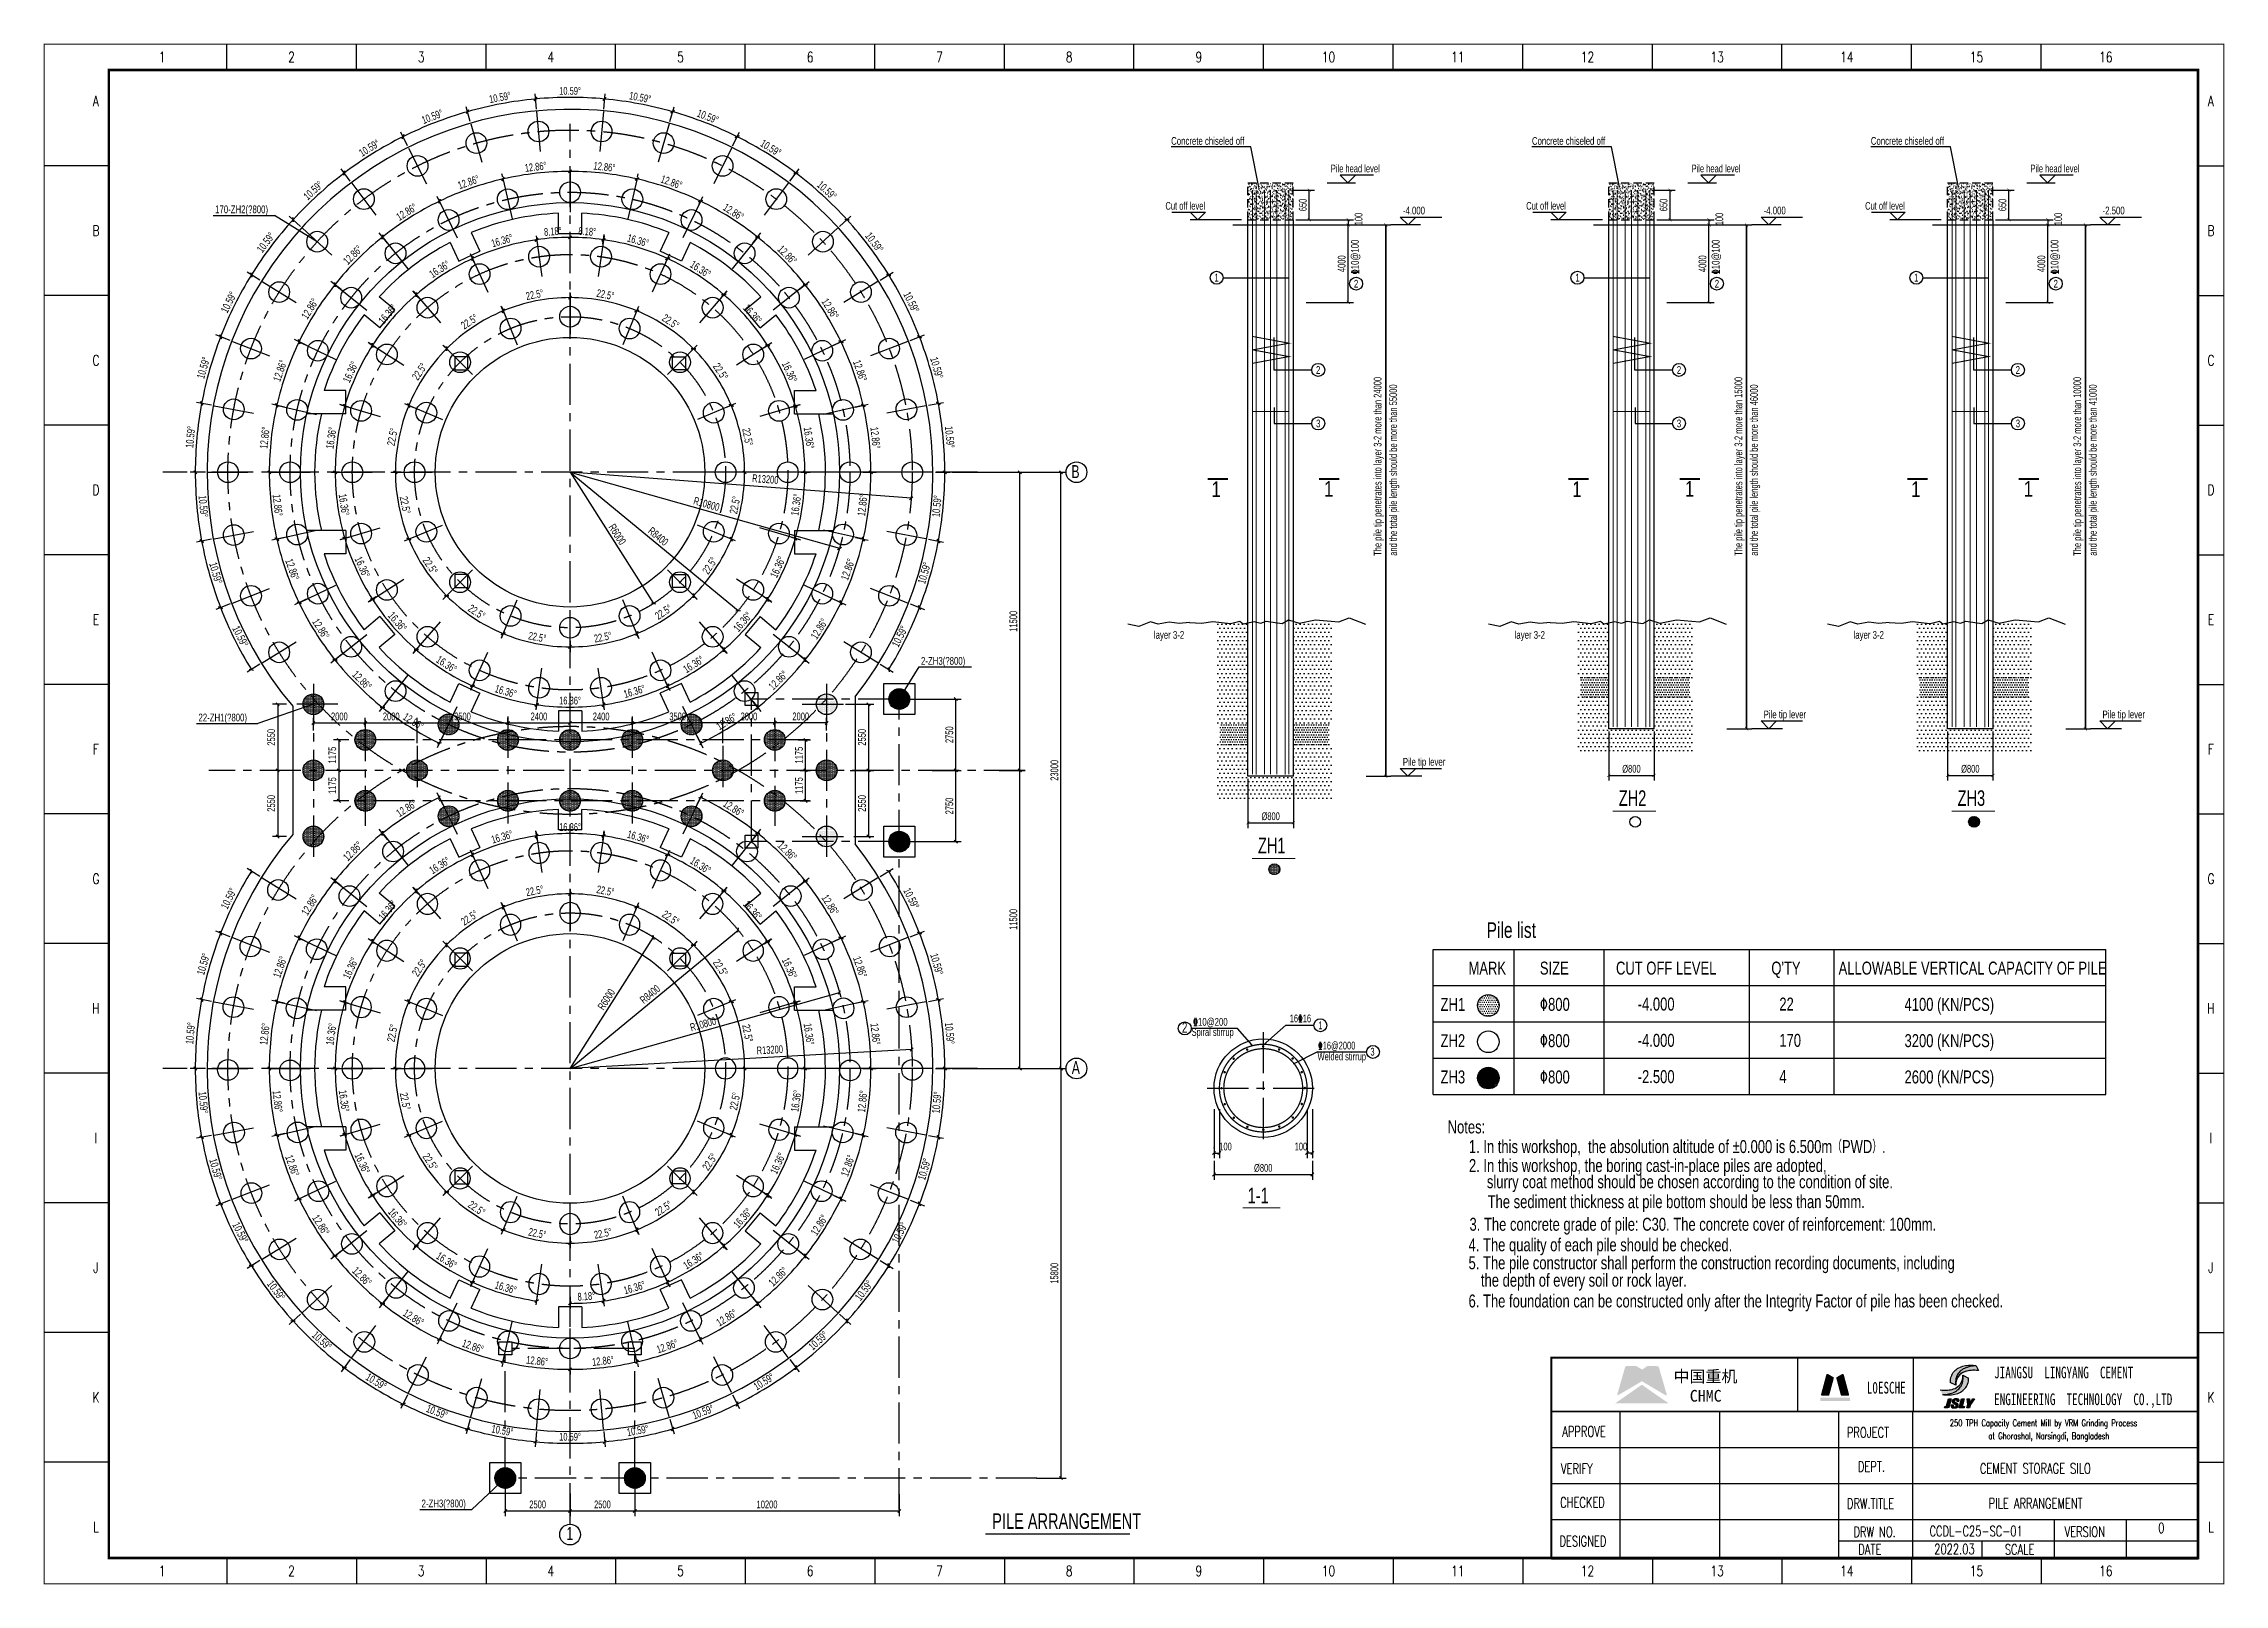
# Model space of a CAD drawing. Header units: millimetres. Extents: x 24401 to 108536, y 35111 to 94546.
import ezdxf
from ezdxf.enums import TextEntityAlignment as Align

# ---------------------------------------------------------------- set-up
doc = ezdxf.new("R2010")
doc.units = ezdxf.units.MM
doc.header["$LTSCALE"] = 50
doc.linetypes.add('CENTER', pattern=[50.8, 31.75, -6.35, 6.35, -6.35])
doc.linetypes.add('HIDDEN', pattern=[9.525, 6.35, -3.175])
for name, color, linetype in [('1', 3, 'Continuous'), ('22', 7, 'Continuous'), ('4', 2, 'Continuous'), ('DIM', 7, 'Continuous'), ('P_OUTER_FRAME', 131, 'Continuous'), ('S_01', 3, 'Continuous'), ('S_01_OUTL', 3, 'Continuous'), ('S_02', 151, 'CENTER'), ('S_02_AXIS', 151, 'CENTER'), ('S_04', 2, 'Continuous'), ('S_04_TEXT', 2, 'Continuous'), ('S_05_DIMS', 7, 'Continuous'), ('S_07', 6, 'Continuous'), ('S_07_LSHOW', 6, 'Continuous'), ('TK', 1, 'Continuous'), ('图层3', 1, 'Continuous')]:
    doc.layers.add(name, color=color, linetype=linetype)
doc.layers.add('Rahm7', color=7, linetype='Continuous', lineweight=50)
doc.styles.add('ASC', font='kstxt.shx', dxfattribs={"width": 0.75, "bigfont": 'kshz.shx'})
doc.styles.add('FS', font='kstxt.shx', dxfattribs={"width": 0.8, "height": 250, "bigfont": 'kshz.shx'})
doc.styles.add('HZ', font='kstxt.shx', dxfattribs={"width": 0.75, "bigfont": 'kshz.shx'})
doc.styles.add('HZFS', font='SIMPLEX', dxfattribs={"width": 0.7, "bigfont": 'HZFS'})
doc.styles.add('HZTXT', font='romans.shx', dxfattribs={"width": 0.7, "bigfont": 'hztxt.shx'})
doc.styles.add('KS', font='kstxt.shx', dxfattribs={"width": 0.7, "height": 300, "bigfont": 'kshz.shx'})
doc.styles.get("Standard").update_dxf_attribs({"font": 'SimSun.ttf'})
doc.styles.add('TK-HZ', font='txt.shx', dxfattribs={"width": 0.8, "bigfont": 'hztxt.shx'})
doc.dimstyles.new('KS100', dxfattribs={"dimtxt": 300, "dimasz": 120, "dimexe": 200, "dimexo": 100, "dimgap": 100, "dimtad": 1, "dimdec": 0, "dimzin": 14, "dimdsep": 46, "dimtxsty": 'KS', "dimblk": 'ARCHTICK', "dimcen": -900, "dimclrd": 7, "dimclre": 7, "dimclrt": 2, "dimadec": 0, "dimazin": 0, "dimtfac": 1, "dimtdec": 0, "dimtix": 1, "dimtmove": 2, "dimatfit": 2, "dimfxl": 1, "dimtolj": 1, "dimtzin": 14, "dimarcsym": 0})
doc.dimstyles.new('KSDIM1', dxfattribs={"dimtxt": 300, "dimasz": 120, "dimexe": 200, "dimexo": 100, "dimgap": 100, "dimtad": 1, "dimdec": 0, "dimzin": 14, "dimdsep": 46, "dimtxsty": 'KS', "dimblk": 'ARCHTICK', "dimblk1": 'OBLIQUE', "dimblk2": 'OBLIQUE', "dimsah": 1, "dimcen": -900, "dimclrd": 7, "dimclre": 7, "dimclrt": 2, "dimazin": 3, "dimtfac": 1, "dimtdec": 0, "dimtix": 1, "dimtmove": 2, "dimatfit": 2, "dimfxl": 1, "dimtolj": 1, "dimtzin": 14, "dimlwd": -3, "dimlwe": -1, "dimarcsym": 0})
pattern_1 = [(45, (109146.073, -9108.212), (-22.097087, 22.097087), [])]

msp = doc.modelspace()

# ---------------------------------------------------------------- texts
for s, style, width, p in [('Pile head level', 'KS', 0.7, (74061.8, 89579)), ('Pile head level', 'KS', 0.7, (87981.3, 89579)), ('Pile head level', 'KS', 0.7, (101055.3, 89579)), ('Cut off level', 'KS', 0.7, (67680.7, 88138.3)), ('Cut off level', 'KS', 0.7, (81600.2, 88138.3)), ('Cut off level', 'KS', 0.7, (94674.1, 88138.3)), ('-4.000', 'HZ', 0.75, (76842.5, 87958.3)), ('-4.000', 'HZ', 0.75, (90762, 87958.3)), ('-2.500', 'HZ', 0.75, (103835.9, 87958.3)), ('Pile tip lever', 'HZ', 0.75, (90760.3, 68520.4)), ('Pile tip lever', 'HZ', 0.75, (103834.3, 68520.4)), ('Pile tip lever', 'HZ', 0.75, (76840.8, 66691)), ('Spiral stirrup', 'HZ', 0.7, (68689.7, 56267.3)), ('%%13210@200', 'HZ', 0.75, (68744.9, 56660.1)), ('Welded stirrup', 'HZ', 0.7, (73549.3, 55324.9))]:
    msp.add_text(s, height=300, dxfattribs=dict(style=style, width=width)).set_placement(p)
for s, style, width, p in [('%%13210@100', 'HZ', 0.75, (75142, 85650.2)), ('%%13210@100', 'HZ', 0.75, (89061.5, 85650.2)), ('%%13210@100', 'HZ', 0.75, (102135.5, 85650.2)), ('The pile tip penetrates into layer 3-2 more than 24000', 'ASC', 0.7, (76017.1, 74788.5)), ('and the total pile length should be more than 55000 ', 'ASC', 0.7, (76618.4, 74788.5)), ('The pile tip penetrates into layer 3-2 more than 15000', 'ASC', 0.7, (89936.7, 74788.5)), ('and the total pile length should be more than 46000 ', 'ASC', 0.7, (90537.9, 74788.5)), ('The pile tip penetrates into layer 3-2 more than 10000', 'ASC', 0.7, (103010.6, 74788.5)), ('and the total pile length should be more than 41000 ', 'ASC', 0.7, (103611.9, 74788.5))]:
    msp.add_text(s, height=300, rotation=90, dxfattribs=dict(style=style, width=width)).set_placement(p)
at = {"style": 'HZ', "width": 0.75}
for s, p in [('1', (69657.6, 85516.2)), ('2', (75037.5, 85285.4)), ('1', (83577.1, 85516.2)), ('2', (88957, 85285.4)), ('1', (96651.1, 85516.2)), ('2', (102031, 85285.4)), ('2', (73574.7, 81959.2)), ('2', (87494.2, 81959.2)), ('2', (100568.2, 81959.2)), ('3', (73576, 79893.5)), ('3', (87495.5, 79893.5)), ('3', (100569.5, 79893.5))]:
    msp.add_text(s, height=300, dxfattribs=at).set_placement(p, align=Align.MIDDLE)
at = {"color": 0, "linetype": 'ByBlock', "style": 'HZ', "width": 0.75}
for p in [(67820.9, 71700.6), (81740.4, 71700.6), (94814.4, 71700.6)]:
    msp.add_text('layer 3-2', height=300, dxfattribs=at).set_placement(p, align=Align.MIDDLE)
at = {"color": 7, "style": 'HZFS', "width": 0.7}
for s, p in [('APPROVE', (82989.3, 40807.6)), ('  PROJECT', (93586.3, 40771.2)), ('VERIFY', (82940.5, 39368.8)), ('  DEPT.', (94011.9, 39456.3)), ('CHECKED', (82907.6, 38072.1)), ('DRW.TITLE', (93973.4, 38029.5)), (' DRW NO.', (94032.5, 36935.1)), ('VERSION', (102370, 36940)), ('DESIGNED', (82882, 36577.6)), ('  DATE', (94029.3, 36258.8)), ('SCALE', (100065.1, 36258.8))]:
    msp.add_text(s, height=400, dxfattribs=at).set_placement(p)
at = {"char_height": 451.63, "attachment_point": 1}
for s, width, insert in [('{\\fSimSun|b0|i0|c134|p2;中国重机}', 2867.736, (87283.8, 43360.5)), ('{\\fSimSun|b0|i0|c134|p2;CHMC}', 773.303, (87911, 42611.2))]:
    msp.add_mtext_dynamic_manual_height_columns(s, width=width, gutter_width=12.5, heights=[0], dxfattribs=dict(at, insert=insert))
at = {"color": 7, "char_height": 451.162, "width": 162378.906, "attachment_point": 1, "style": 'HZFS'}
for s, insert in [('{\\fSimSun|b0|i0|c134|p54;L0ESCHE}', (94738.3, 42924.5)), ('{\\fSimSun|b0|i0|c134|p54;JIANGSU  LINGYANG  CEMENT  }', (99652.8, 43510.8)), ('{\\fSimSun|b0|i0|c134|p54;ENGINEERING  TECHNOLOGY  CO.,LTD}', (99652.8, 42476.9))]:
    msp.add_mtext(s, dxfattribs=dict(at, insert=insert))
at = {"layer": '4', "width": 0.75}
for s, height, style, p in [('Concrete chiseled off', 300, 'FS', (67901.6, 90642.4)), ('Concrete chiseled off', 300, 'FS', (81821.2, 90642.4)), ('Concrete chiseled off', 300, 'FS', (94895.1, 90642.4)), ('MARK', 500, 'KS', (79373.7, 58634.2)), (' SIZE', 500, 'KS', (81987.3, 58634.2)), ('CUT OFF LEVEL', 500, 'KS', (85064.6, 58634.2)), ("Q'TY", 500, 'KS', (91057.7, 58634.2)), ('ALLOWABLE VERTICAL CAPACITY OF PILE', 500, 'KS', (93652.8, 58634.2)), ('ZH1', 500, 'KS', (78297.1, 57234.2)), ('%%130800', 500, 'KS', (82122.7, 57234.2)), ('-4.000', 500, 'KS', (85902.5, 57246.9)), ('22', 500, 'KS', (91366.2, 57246.9)), ('4100 (KN/PCS)', 500, 'KS', (96196.4, 57235.3)), ('ZH2', 500, 'KS', (78297.1, 55834.2)), ('%%130800', 500, 'KS', (82122.7, 55834.2)), ('-4.000', 500, 'KS', (85902.5, 55846.9)), ('170', 500, 'KS', (91366.2, 55846.9)), ('3200 (KN/PCS)', 500, 'KS', (96196.4, 55835.3)), ('ZH3', 500, 'KS', (78297.1, 54434.2)), ('%%130800', 500, 'KS', (82122.7, 54434.2)), ('-2.500', 500, 'KS', (85902.5, 54446.9)), ('4', 500, 'KS', (91366.2, 54446.9)), ('2600 (KN/PCS)', 500, 'KS', (96196.4, 54435.3)), ('Notes:', 500, 'KS', (78570.4, 52507.4)), ('1. In this workshop,  the absolution altitude of %%P0.000 is 6.500m（PWD）.', 500, 'KS', (79388, 51750.1)), ('2. In this workshop, the boring cast-in-place piles are adopted,', 500, 'KS', (79391.4, 51019.9)), ('slurry coat method should be chosen according to the condition of site.', 500, 'KS', (80083.5, 50393.9)), ('The sediment thickness at pile bottom should be less than 50mm.', 500, 'KS', (80112.4, 49624.1)), ('3. The concrete grade of pile: C30. The concrete cover of reinforcement: 100mm.', 500, 'KS', (79412.6, 48752)), ('4. The quality of each pile should be checked.', 500, 'KS', (79375.3, 47959.6)), ('5. The pile constructor shall perform the construction recording documents, including', 500, 'KS', (79375.3, 47265)), ('the depth of every soil or rock layer.', 500, 'KS', (79854.1, 46595)), ('6. The foundation can be constructed only after the Integrity Factor of pile has been checked.', 500, 'KS', (79375.3, 45793.2))]:
    msp.add_text(s, height=height, dxfattribs=dict(at, style=style)).set_placement(p)
at = {"layer": 'DIM', "width": 0.7}
for s, height, style, p in [('250 TPH Capacity Cement Mill by VRM Grinding Process ', 256, 'HZTXT', (97942.1, 41209)), ('at Ghorashal, Narsingdi, Bangladesh', 256, 'HZTXT', (99430.9, 40709)), ('0', 400, 'HZFS', (105981.2, 37087.2)), ('2022.03', 400, 'HZFS', (97341.1, 36272.2))]:
    msp.add_text(s, height=height, dxfattribs=dict(at, style=style)).set_placement(p)
at = {"layer": 'P_OUTER_FRAME', "style": 'HZFS', "width": 0.7}
for s, p in [('CEMENT STORAGE SILO', (101243.8, 39582.4)), ('PILE ARRANGEMENT', (101255.3, 38235.3)), ('CCDL-C25-SC-01', (98958.6, 37165.8))]:
    msp.add_text(s, height=400, dxfattribs=at).set_placement(p, align=Align.MIDDLE)
at = {"layer": 'S_01'}
for s, style, width, p in [('1', 'FS', 0.8, (69459.2, 77057.2)), ('1', 'FS', 0.8, (73804.6, 77073.9)), ('1', 'FS', 0.8, (83378.8, 77057.2)), ('1', 'FS', 0.8, (87724.1, 77073.9)), ('1', 'FS', 0.8, (96452.7, 77057.2)), ('1', 'FS', 0.8, (100798.1, 77073.9)), ('ZH2', 'KS', 0.7, (85171, 65142)), ('ZH3', 'KS', 0.7, (98245, 65142)), ('ZH1', 'KS', 0.7, (71251.5, 63312.6)), ('1-1', 'FS', 0.7, (70854.1, 49814.6)), ('PILE ARRANGEMENT', 'KS', 0.7, (60999.1, 37252.4))]:
    msp.add_text(s, height=600, dxfattribs=dict(at, style=style, width=width)).set_placement(p)
at = {"layer": 'S_04'}
for s, height, style, width, p in [('170-ZH2(\x81800)', 300, 'KS', 0.75, (31019.6, 88002.7)), ('2-ZH3(\x81800)', 300, 'KS', 0.75, (58253, 70585.5)), ('22-ZH1(\x81800)', 300, 'KS', 0.75, (30375.8, 68400.2)), ('2', 400, 'FS', 0.7, (68319.8, 56394.6)), ('16%%13216', 300, 'FS', 0.7, (72475.6, 56793.7)), ('1', 300, 'FS', 0.7, (73579.2, 56525.2)), ('%%13216@2000', 300, 'FS', 0.7, (73567.8, 55745.1)), ('3', 300, 'FS', 0.7, (75588.1, 55508.2)), ('2-ZH3(\x81800)', 300, 'KS', 0.75, (38983.9, 38082.4))]:
    msp.add_text(s, height=height, dxfattribs=dict(at, style=style, width=width)).set_placement(p)
at = {"layer": 'S_04_TEXT', "style": 'KS', "width": 0.7}
for s, p in [('B', (64211.7, 78036.4)), ('A', (64225, 55047)), ('1', (44700.2, 37072.7))]:
    msp.add_text(s, height=500, dxfattribs=at).set_placement(p, align=Align.MIDDLE_CENTER)
at = {"layer": 'S_04_TEXT', "style": 'KS', "width": 0.75}
msp.add_text('Pile list', height=600, dxfattribs=at).set_placement((81024.4, 60049.8), align=Align.CENTER)

# ---------------------------------------------------------------- blocks, each defined once
blk = doc.blocks.new('A1-1')
at = {"layer": 'TK', "color": 7}
for p, q in [((7050, 58400), (7050, 59400)), ((12050, 58400), (12050, 59400)), ((17050, 58400), (17050, 59400)), ((22050, 58400), (22050, 59400)), ((27050, 58400), (27050, 59400)), ((32050, 58400), (32050, 59400)), ((37050, 58400), (37050, 59400)), ((42050, 58400), (42050, 59400)), ((47050, 58400), (47050, 59400)), ((52050, 58400), (52050, 59400)), ((57050, 58400), (57050, 59400)), ((62050, 58400), (62050, 59400)), ((67050, 58400), (67050, 59400)), ((72050, 58400), (72050, 59400)), ((77050, 58400), (77050, 59400)), ((2500, 54700), (0, 54700)), ((83100, 54700), (84100, 54700)), ((2500, 49700), (0, 49700)), ((83100, 49700), (84100, 49700)), ((2500, 44700), (0, 44700)), ((83100, 44700), (84100, 44700)), ((2500, 39700), (0, 39700)), ((83100, 39700), (84100, 39700)), ((2500, 34700), (0, 34700)), ((83100, 34700), (84100, 34700)), ((2500, 29700), (0, 29700)), ((83100, 29700), (84100, 29700)), ((2500, 24700), (0, 24700)), ((83100, 24700), (84100, 24700)), ((2500, 19700), (0, 19700)), ((83100, 19700), (84100, 19700)), ((2500, 14700), (0, 14700)), ((83100, 14700), (84100, 14700)), ((2500, 9700), (0, 9700)), ((83100, 9700), (84100, 9700)), ((2500, 4700), (0, 4700)), ((83100, 4700), (84100, 4700)), ((7050, 1000), (7050, 0)), ((12050, 1000), (12050, 0)), ((17050, 1000), (17050, 0)), ((22050, 1000), (22050, 0)), ((27050, 1000), (27050, 0)), ((32050, 1000), (32050, 0)), ((37050, 1000), (37050, 0)), ((42050, 1000), (42050, 0)), ((47050, 1000), (47050, 0)), ((52050, 1000), (52050, 0)), ((57050, 1000), (57050, 0)), ((62050, 1000), (62050, 0)), ((67050, 1000), (67050, 0)), ((72050, 1000), (72050, 0)), ((77050, 1000), (77050, 0))]:
    blk.add_line(p, q, dxfattribs=at)
for points, const_width in [([(0, 0), (84100, 0), (84100, 59400), (0, 59400)], 35), ([(2500, 1000), (83100, 1000), (83100, 58400), (2500, 58400)], 100)]:
    blk.add_lwpolyline(points, close=True, dxfattribs=dict(at, const_width=const_width))
at = {"layer": 'TK', "color": 7, "style": 'TK-HZ', "width": 0.75}
for s, p in [('1', (4550, 58900)), ('2', (9550, 58900)), ('3', (14550, 58900)), ('4', (19550, 58900)), ('5', (24550, 58900)), ('6', (29550, 58900)), ('7', (34550, 58900)), ('8', (39550, 58900)), ('9', (44550, 58900)), ('10', (49550, 58900)), ('11', (54550, 58900)), ('12', (59550, 58900)), ('13', (64550, 58900)), ('14', (69550, 58900)), ('15', (74550, 58900)), ('16', (79550, 58900)), ('A', (2000, 57200)), ('A', (83600, 57200)), ('B', (2000, 52200)), ('B', (83600, 52200)), ('C', (2000, 47200)), ('C', (83600, 47200)), ('D', (2000, 42200)), ('D', (83600, 42200)), ('E', (2000, 37200)), ('E', (83600, 37200)), ('F', (2000, 32200)), ('F', (83600, 32200)), ('G', (2000, 27200)), ('G', (83600, 27200)), ('H', (2000, 22200)), ('H', (83600, 22200)), ('I', (2000, 17200)), ('I', (83600, 17200)), ('J', (2000, 12200)), ('J', (83600, 12200)), ('K', (2000, 7200)), ('K', (83600, 7200)), ('L', (2000, 2200)), ('L', (83600, 2200)), ('1', (4550, 500)), ('2', (9550, 500)), ('3', (14550, 500)), ('4', (19550, 500)), ('5', (24550, 500)), ('6', (29550, 500)), ('7', (34550, 500)), ('8', (39550, 500)), ('9', (44550, 500)), ('10', (49550, 500)), ('11', (54550, 500)), ('12', (59550, 500)), ('13', (64550, 500)), ('14', (69550, 500)), ('15', (74550, 500)), ('16', (79550, 500))]:
    blk.add_text(s, height=400, dxfattribs=at).set_placement(p, align=Align.MIDDLE_CENTER)
blk = doc.blocks.new('_ArchTick')
at = {"color": 0, "linetype": 'ByBlock', "const_width": 0.15}
blk.add_lwpolyline([(-0.5, -0.5), (0.5, 0.5)], dxfattribs=at)
blk = doc.blocks.new('*D19')
at = {"color": 7, "lineweight": -2}
for p, q in [((74564, 87551), (76381, 87551)), ((76181, 66284), (76181, 87551)), ((75424, 66284), (76381, 66284))]:
    blk.add_line(p, q, dxfattribs=at)
at = {"layer": 'Defpoints', "color": 0}
for p in [(74464, 87551), (76181, 87551), (75324, 66284)]:
    blk.add_point(p, dxfattribs=at)
at = {"color": 7, "linetype": 'ByBlock', "lineweight": -2, "xscale": 120, "yscale": 120, "zscale": 120}
for p, rotation in [((76181, 87551), 90), ((76181, 66284), 270)]:
    blk.add_blockref('_ArchTick', p, dxfattribs=dict(at, rotation=rotation))
blk = doc.blocks.new('*D20')
at = {"color": 7, "lineweight": -2}
for p, q in [((70866, 66184), (70866, 64287)), ((72616, 66184), (72616, 64287)), ((70866, 64487), (72616, 64487))]:
    blk.add_line(p, q, dxfattribs=at)
at = {"layer": 'Defpoints', "color": 0}
for p in [(70866, 66284), (72616, 66284), (72616, 64487)]:
    blk.add_point(p, dxfattribs=at)
at = {"color": 7, "linetype": 'ByBlock', "lineweight": -2, "xscale": 120, "yscale": 120, "zscale": 120, "rotation": 180}
blk.add_blockref('_ArchTick', (70866, 64487), dxfattribs=at)
at = {"color": 7, "linetype": 'ByBlock', "lineweight": -2, "xscale": 120, "yscale": 120, "zscale": 120}
blk.add_blockref('_ArchTick', (72616, 64487), dxfattribs=at)
at = {"color": 2, "insert": (71741, 64737), "char_height": 300, "attachment_point": 5, "style": 'KS'}
blk.add_mtext('\\A1;%%c800', dxfattribs=at)
blk = doc.blocks.new('*D21')
at = {"color": 7, "lineweight": -2}
for p, q in [((73686, 87551), (74932, 87551)), ((74732, 84561), (74732, 87551)), ((73109, 84561), (74932, 84561))]:
    blk.add_line(p, q, dxfattribs=at)
at = {"layer": 'Defpoints', "color": 0}
for p in [(73586, 87551), (74732, 87551), (73009, 84561)]:
    blk.add_point(p, dxfattribs=at)
at = {"color": 7, "linetype": 'ByBlock', "lineweight": -2, "xscale": 120, "yscale": 120, "zscale": 120}
for p, rotation in [((74732, 87551), 90), ((74732, 84561), 270)]:
    blk.add_blockref('_ArchTick', p, dxfattribs=dict(at, rotation=rotation))
at = {"color": 2, "insert": (74482, 86056), "char_height": 300, "attachment_point": 5, "rotation": 90, "style": 'KS'}
blk.add_mtext('\\A1;4000', dxfattribs=at)
blk = doc.blocks.new('*D22')
at = {"color": 7, "lineweight": -2}
for p, q in [((72955, 87751), (74931, 87751)), ((72955, 87551), (74931, 87551)), ((74731, 87751), (74731, 87551))]:
    blk.add_line(p, q, dxfattribs=at)
at = {"layer": 'Defpoints', "color": 0}
for p in [(72855, 87751), (72855, 87551), (74731, 87551)]:
    blk.add_point(p, dxfattribs=at)
at = {"color": 7, "linetype": 'ByBlock', "lineweight": -2, "xscale": 120, "yscale": 120, "zscale": 120}
for p, rotation in [((74731, 87751), 90), ((74731, 87551), 270)]:
    blk.add_blockref('_ArchTick', p, dxfattribs=dict(at, rotation=rotation))
at = {"color": 2, "insert": (75134, 87779), "char_height": 300, "attachment_point": 5, "rotation": 90, "style": 'KS'}
blk.add_mtext('\\A1;100', dxfattribs=at)
blk = doc.blocks.new('*D23')
at = {"layer": 'Defpoints', "color": 0}
for p in [(72445, 88893), (73231, 88893), (72615, 87751)]:
    blk.add_point(p, dxfattribs=at)
at = {"layer": 'S_07', "color": 7, "lineweight": -2}
for p, q in [((72545, 88893), (73431, 88893)), ((73231, 87751), (73231, 88893)), ((72715, 87751), (73431, 87751))]:
    blk.add_line(p, q, dxfattribs=at)
at = {"layer": 'S_07', "color": 7, "linetype": 'ByBlock', "lineweight": -2, "xscale": 120, "yscale": 120, "zscale": 120}
for p, rotation in [((73231, 88893), 90), ((73231, 87751), 270)]:
    blk.add_blockref('_ArchTick', p, dxfattribs=dict(at, rotation=rotation))
at = {"layer": 'S_07', "color": 2, "insert": (72981, 88322), "char_height": 300, "attachment_point": 5, "rotation": 90, "style": 'KS'}
blk.add_mtext('\\A1;650', dxfattribs=at)
blk = doc.blocks.new('_OBLIQUE')
at = {"color": 1}
blk.add_line((-0.5, -0.5), (0.5, 0.5), dxfattribs=at)
blk = doc.blocks.new('*D24')
at = {"layer": 'Defpoints', "color": 0}
for p in [(69556, 53548), (69762, 53548), (69762, 51749)]:
    blk.add_point(p, dxfattribs=at)
at = {"layer": 'S_07', "color": 7}
for p, q in [((69556, 53448), (69556, 51549)), ((69762, 53448), (69762, 51549))]:
    blk.add_line(p, q, dxfattribs=at)
at = {"layer": 'S_07', "color": 7, "lineweight": -3}
blk.add_line((69556, 51749), (69762, 51749), dxfattribs=at)
at = {"layer": 'S_07', "color": 7, "linetype": 'ByBlock', "lineweight": -3, "xscale": 120, "yscale": 120, "zscale": 120, "rotation": 180}
blk.add_blockref('_OBLIQUE', (69556, 51749), dxfattribs=at)
at = {"layer": 'S_07', "color": 7, "linetype": 'ByBlock', "lineweight": -3, "xscale": 120, "yscale": 120, "zscale": 120}
blk.add_blockref('_OBLIQUE', (69762, 51749), dxfattribs=at)
at = {"layer": 'S_07', "color": 2, "insert": (70000, 51999), "char_height": 300, "attachment_point": 5, "style": 'KS'}
blk.add_mtext('\\A1;100', dxfattribs=at)
blk = doc.blocks.new('*D25')
at = {"layer": 'Defpoints', "color": 0}
for p in [(73145, 53548), (73352, 53548), (73145, 51749)]:
    blk.add_point(p, dxfattribs=at)
at = {"layer": 'S_07', "color": 7}
for p, q in [((73145, 53448), (73145, 51549)), ((73352, 53448), (73352, 51549))]:
    blk.add_line(p, q, dxfattribs=at)
at = {"layer": 'S_07', "color": 7, "lineweight": -3}
blk.add_line((73352, 51749), (73145, 51749), dxfattribs=at)
at = {"layer": 'S_07', "color": 7, "linetype": 'ByBlock', "lineweight": -3, "xscale": 120, "yscale": 120, "zscale": 120, "rotation": 180}
blk.add_blockref('_OBLIQUE', (73145, 51749), dxfattribs=at)
at = {"layer": 'S_07', "color": 7, "linetype": 'ByBlock', "lineweight": -3, "xscale": 120, "yscale": 120, "zscale": 120}
blk.add_blockref('_OBLIQUE', (73352, 51749), dxfattribs=at)
at = {"layer": 'S_07', "color": 2, "insert": (72908, 51999), "char_height": 300, "attachment_point": 5, "style": 'KS'}
blk.add_mtext('\\A1;100', dxfattribs=at)
blk = doc.blocks.new('*D26')
at = {"layer": 'Defpoints', "color": 0}
for p in [(69556, 51549), (73352, 51549), (73352, 50922)]:
    blk.add_point(p, dxfattribs=at)
at = {"layer": 'S_07', "color": 7}
for p, q in [((69556, 51449), (69556, 50722)), ((73352, 51449), (73352, 50722))]:
    blk.add_line(p, q, dxfattribs=at)
at = {"layer": 'S_07', "color": 7, "lineweight": -3}
blk.add_line((69556, 50922), (73352, 50922), dxfattribs=at)
at = {"layer": 'S_07', "color": 7, "linetype": 'ByBlock', "lineweight": -3, "xscale": 120, "yscale": 120, "zscale": 120, "rotation": 180}
blk.add_blockref('_OBLIQUE', (69556, 50922), dxfattribs=at)
at = {"layer": 'S_07', "color": 7, "linetype": 'ByBlock', "lineweight": -3, "xscale": 120, "yscale": 120, "zscale": 120}
blk.add_blockref('_OBLIQUE', (73352, 50922), dxfattribs=at)
at = {"layer": 'S_07', "color": 2, "insert": (71454, 51172), "char_height": 300, "attachment_point": 5, "style": 'KS'}
blk.add_mtext('\\A1;%%c800', dxfattribs=at)
blk = doc.blocks.new('*U4')
at = {"layer": 'S_01_OUTL'}
blk.add_circle((0, 0), 400, dxfattribs=at)
blk = doc.blocks.new('*U3')
for p, rotation in [((134997, 247942), 337.4999999999999), ((137293, 248399), 315), ((139589, 247942), 292.5000000000001), ((141535, 246641), 270), ((131749, 244695), 22.5), ((142836, 244695), 247.5), ((131293, 242399), 45), ((143293, 242399), 225), ((131749, 240103), 67.5), ((142836, 240103), 202.5), ((133050, 238156), 90), ((141535, 238156), 180), ((134997, 236855), 112.5), ((139589, 236855), 157.5), ((137293, 236399), 135)]:
    blk.add_blockref('*U4', p, dxfattribs=dict(rotation=rotation))
blk.add_blockref('*U4', (133050, 246641))
blk = doc.blocks.new('*U6')
at = {"layer": 'S_01_OUTL'}
blk.add_circle((0, 0), 400, dxfattribs=at)
blk = doc.blocks.new('*U5')
for p, rotation in [((134926, 250458), 16.36363636363637), ((139659, 250458), 343.6363636363637), ((132751, 249465), 32.72727272727273), ((141834, 249465), 327.2727272727273), ((130944, 247900), 49.09090909090909), ((143641, 247900), 310.9090909090909), ((129652, 245888), 65.45454545454547), ((144934, 245888), 294.5454545454546), ((128978, 243594), 81.81818181818183), ((145607, 243594), 278.1818181818182), ((128978, 241203), 98.18181818181817), ((145607, 241203), 261.8181818181818), ((129652, 238909), 114.5454545454546), ((144934, 238909), 245.4545454545455), ((130944, 236898), 130.9090909090909), ((143641, 236898), 229.0909090909092), ((132751, 235332), 147.2727272727273), ((141834, 235332), 212.7272727272727), ((134926, 234339), 163.6363636363637), ((139659, 234339), 196.3636363636363), ((137293, 233999), 180)]:
    blk.add_blockref('*U6', p, dxfattribs=dict(rotation=rotation))
blk.add_blockref('*U6', (137293, 250799))
blk = doc.blocks.new('*D27')
at = {"layer": 'Defpoints', "color": 0}
for p in [(59356, 78012), (63649, 78012), (59356, 55012)]:
    blk.add_point(p, dxfattribs=at)
at = {"layer": 'S_05_DIMS', "color": 7}
for p, q in [((59456, 78012), (63849, 78012)), ((59456, 55012), (63849, 55012))]:
    blk.add_line(p, q, dxfattribs=at)
at = {"layer": 'S_05_DIMS', "color": 7, "lineweight": -3}
blk.add_line((63649, 55012), (63649, 78012), dxfattribs=at)
at = {"layer": 'S_05_DIMS', "color": 7, "linetype": 'ByBlock', "lineweight": -3, "xscale": 120, "yscale": 120, "zscale": 120}
for p, rotation in [((63649, 78012), 90), ((63649, 55012), 270)]:
    blk.add_blockref('_OBLIQUE', p, dxfattribs=dict(at, rotation=rotation))
at = {"layer": 'S_05_DIMS', "color": 2, "insert": (63399, 66512), "char_height": 300, "attachment_point": 5, "rotation": 90, "style": 'KS'}
blk.add_mtext('\\A1;23000', dxfattribs=at)
blk = doc.blocks.new('*U8')
at = {"layer": 'S_01_OUTL'}
blk.add_circle((0, 0), 400, dxfattribs=at)
blk = doc.blocks.new('*U7')
for p, rotation in [((134997, 247942), 337.4999999999999), ((137293, 248399), 315), ((139589, 247942), 292.5000000000001), ((141535, 246641), 270), ((131749, 244695), 22.5), ((142836, 244695), 247.5), ((131293, 242399), 45), ((143293, 242399), 225), ((131749, 240103), 67.5), ((142836, 240103), 202.5), ((133050, 238156), 90), ((141535, 238156), 180), ((134997, 236855), 112.5), ((139589, 236855), 157.5), ((137293, 236399), 135)]:
    blk.add_blockref('*U8', p, dxfattribs=dict(rotation=rotation))
blk.add_blockref('*U8', (133050, 246641))
blk = doc.blocks.new('*U10')
at = {"layer": 'S_01_OUTL'}
blk.add_circle((0, 0), 400, dxfattribs=at)
blk = doc.blocks.new('*U9')
for p, rotation in [((134926, 250458), 16.36363636363637), ((139659, 250458), 343.6363636363637), ((132751, 249465), 32.72727272727273), ((141834, 249465), 327.2727272727273), ((130944, 247900), 49.09090909090909), ((143641, 247900), 310.9090909090909), ((129652, 245888), 65.45454545454547), ((144934, 245888), 294.5454545454546), ((128978, 243594), 81.81818181818183), ((145607, 243594), 278.1818181818182), ((128978, 241203), 98.18181818181817), ((145607, 241203), 261.8181818181818), ((129652, 238909), 114.5454545454546), ((144934, 238909), 245.4545454545455), ((130944, 236898), 130.9090909090909), ((143641, 236898), 229.0909090909092), ((132751, 235332), 147.2727272727273), ((141834, 235332), 212.7272727272727), ((134926, 234339), 163.6363636363637), ((139659, 234339), 196.3636363636363), ((137293, 233999), 180)]:
    blk.add_blockref('*U10', p, dxfattribs=dict(rotation=rotation))
blk.add_blockref('*U10', (137293, 250799))
blk = doc.blocks.new('*D28')
at = {"layer": 'Defpoints', "color": 0}
for p in [(59356, 55012), (62613, 39212), (63649, 39212)]:
    blk.add_point(p, dxfattribs=at)
at = {"layer": 'S_05_DIMS', "color": 7}
for p, q in [((59456, 55012), (63849, 55012)), ((62713, 39212), (63849, 39212))]:
    blk.add_line(p, q, dxfattribs=at)
at = {"layer": 'S_05_DIMS', "color": 7, "lineweight": -3}
blk.add_line((63649, 55012), (63649, 39212), dxfattribs=at)
at = {"layer": 'S_05_DIMS', "color": 7, "linetype": 'ByBlock', "lineweight": -3, "xscale": 120, "yscale": 120, "zscale": 120}
for p, rotation in [((63649, 55012), 90), ((63649, 39212), 270)]:
    blk.add_blockref('_OBLIQUE', p, dxfattribs=dict(at, rotation=rotation))
at = {"layer": 'S_05_DIMS', "color": 2, "insert": (63399, 47112), "char_height": 300, "attachment_point": 5, "rotation": 90, "style": 'KS'}
blk.add_mtext('\\A1;15800', dxfattribs=at)
blk = doc.blocks.new('*D29')
at = {"layer": 'Defpoints', "color": 0}
for p in [(42211, 39212), (44711, 38717), (44711, 37943)]:
    blk.add_point(p, dxfattribs=at)
at = {"layer": 'S_05_DIMS', "color": 7}
for p, q in [((42211, 39112), (42211, 37743)), ((44711, 38617), (44711, 37743))]:
    blk.add_line(p, q, dxfattribs=at)
at = {"layer": 'S_05_DIMS', "color": 7, "lineweight": -3}
blk.add_line((42211, 37943), (44711, 37943), dxfattribs=at)
at = {"layer": 'S_05_DIMS', "color": 7, "linetype": 'ByBlock', "lineweight": -3, "xscale": 120, "yscale": 120, "zscale": 120, "rotation": 180}
blk.add_blockref('_OBLIQUE', (42211, 37943), dxfattribs=at)
at = {"layer": 'S_05_DIMS', "color": 7, "linetype": 'ByBlock', "lineweight": -3, "xscale": 120, "yscale": 120, "zscale": 120}
blk.add_blockref('_OBLIQUE', (44711, 37943), dxfattribs=at)
at = {"layer": 'S_05_DIMS', "color": 2, "insert": (43461, 38193), "char_height": 300, "attachment_point": 5, "style": 'KS'}
blk.add_mtext('\\A1;2500', dxfattribs=at)
blk = doc.blocks.new('*D30')
at = {"layer": 'Defpoints', "color": 0}
for p in [(44711, 38717), (47211, 39212), (47211, 37943)]:
    blk.add_point(p, dxfattribs=at)
at = {"layer": 'S_05_DIMS', "color": 7}
for p, q in [((47211, 39112), (47211, 37743)), ((44711, 38617), (44711, 37743))]:
    blk.add_line(p, q, dxfattribs=at)
at = {"layer": 'S_05_DIMS', "color": 7, "lineweight": -3}
blk.add_line((44711, 37943), (47211, 37943), dxfattribs=at)
at = {"layer": 'S_05_DIMS', "color": 7, "linetype": 'ByBlock', "lineweight": -3, "xscale": 120, "yscale": 120, "zscale": 120, "rotation": 180}
blk.add_blockref('_OBLIQUE', (44711, 37943), dxfattribs=at)
at = {"layer": 'S_05_DIMS', "color": 7, "linetype": 'ByBlock', "lineweight": -3, "xscale": 120, "yscale": 120, "zscale": 120}
blk.add_blockref('_OBLIQUE', (47211, 37943), dxfattribs=at)
at = {"layer": 'S_05_DIMS', "color": 2, "insert": (45961, 38193), "char_height": 300, "attachment_point": 5, "style": 'KS'}
blk.add_mtext('\\A1;2500', dxfattribs=at)
blk = doc.blocks.new('*D31')
at = {"layer": 'Defpoints', "color": 0}
for p in [(58580, 66512), (59596, 66512), (57411, 63762)]:
    blk.add_point(p, dxfattribs=at)
at = {"layer": 'S_05_DIMS', "color": 7}
for p, q in [((58680, 66512), (59796, 66512)), ((57511, 63762), (59796, 63762))]:
    blk.add_line(p, q, dxfattribs=at)
at = {"layer": 'S_05_DIMS', "color": 7, "lineweight": -3}
blk.add_line((59596, 63762), (59596, 66512), dxfattribs=at)
at = {"layer": 'S_05_DIMS', "color": 7, "linetype": 'ByBlock', "lineweight": -3, "xscale": 120, "yscale": 120, "zscale": 120}
for p, rotation in [((59596, 66512), 90), ((59596, 63762), 270)]:
    blk.add_blockref('_OBLIQUE', p, dxfattribs=dict(at, rotation=rotation))
at = {"layer": 'S_05_DIMS', "color": 2, "insert": (59346, 65137), "char_height": 300, "attachment_point": 5, "rotation": 90, "style": 'KS'}
blk.add_mtext('\\A1;2750', dxfattribs=at)
blk = doc.blocks.new('*D32')
at = {"layer": 'Defpoints', "color": 0}
for p in [(57411, 69262), (59596, 69262), (58580, 66512)]:
    blk.add_point(p, dxfattribs=at)
at = {"layer": 'S_05_DIMS', "color": 7}
for p, q in [((57511, 69262), (59796, 69262)), ((58680, 66512), (59796, 66512))]:
    blk.add_line(p, q, dxfattribs=at)
at = {"layer": 'S_05_DIMS', "color": 7, "lineweight": -3}
blk.add_line((59596, 66512), (59596, 69262), dxfattribs=at)
at = {"layer": 'S_05_DIMS', "color": 7, "linetype": 'ByBlock', "lineweight": -3, "xscale": 120, "yscale": 120, "zscale": 120}
for p, rotation in [((59596, 69262), 90), ((59596, 66512), 270)]:
    blk.add_blockref('_OBLIQUE', p, dxfattribs=dict(at, rotation=rotation))
at = {"layer": 'S_05_DIMS', "color": 2, "insert": (59346, 67887), "char_height": 300, "attachment_point": 5, "rotation": 90, "style": 'KS'}
blk.add_mtext('\\A1;2750', dxfattribs=at)
blk = doc.blocks.new('*D33')
at = {"layer": 'Defpoints', "color": 0}
for p in [(33868, 69062), (33433, 66512), (33868, 66512)]:
    blk.add_point(p, dxfattribs=at)
at = {"layer": 'S_05_DIMS', "color": 7}
for p, q in [((33768, 69062), (33233, 69062)), ((33768, 66512), (33233, 66512))]:
    blk.add_line(p, q, dxfattribs=at)
at = {"layer": 'S_05_DIMS', "color": 7, "lineweight": -3}
blk.add_line((33433, 69062), (33433, 66512), dxfattribs=at)
at = {"layer": 'S_05_DIMS', "color": 7, "linetype": 'ByBlock', "lineweight": -3, "xscale": 120, "yscale": 120, "zscale": 120}
for p, rotation in [((33433, 69062), 90), ((33433, 66512), 270)]:
    blk.add_blockref('_OBLIQUE', p, dxfattribs=dict(at, rotation=rotation))
at = {"layer": 'S_05_DIMS', "color": 2, "insert": (33183, 67787), "char_height": 300, "attachment_point": 5, "rotation": 90, "style": 'KS'}
blk.add_mtext('\\A1;2550', dxfattribs=at)
blk = doc.blocks.new('*D34')
at = {"layer": 'Defpoints', "color": 0}
for p in [(33868, 66512), (33433, 63962), (33868, 63962)]:
    blk.add_point(p, dxfattribs=at)
at = {"layer": 'S_05_DIMS', "color": 7}
for p, q in [((33768, 66512), (33233, 66512)), ((33768, 63962), (33233, 63962))]:
    blk.add_line(p, q, dxfattribs=at)
at = {"layer": 'S_05_DIMS', "color": 7, "lineweight": -3}
blk.add_line((33433, 66512), (33433, 63962), dxfattribs=at)
at = {"layer": 'S_05_DIMS', "color": 7, "linetype": 'ByBlock', "lineweight": -3, "xscale": 120, "yscale": 120, "zscale": 120}
for p, rotation in [((33433, 66512), 90), ((33433, 63962), 270)]:
    blk.add_blockref('_OBLIQUE', p, dxfattribs=dict(at, rotation=rotation))
at = {"layer": 'S_05_DIMS', "color": 2, "insert": (33183, 65237), "char_height": 300, "attachment_point": 5, "rotation": 90, "style": 'KS'}
blk.add_mtext('\\A1;2550', dxfattribs=at)
blk = doc.blocks.new('*D35')
at = {"layer": 'Defpoints', "color": 0}
for p in [(36011, 67687), (35789, 66512), (36011, 66512)]:
    blk.add_point(p, dxfattribs=at)
at = {"layer": 'S_05_DIMS', "color": 7}
for p, q in [((35911, 67687), (35589, 67687)), ((35911, 66512), (35589, 66512))]:
    blk.add_line(p, q, dxfattribs=at)
at = {"layer": 'S_05_DIMS', "color": 7, "lineweight": -3}
blk.add_line((35789, 67687), (35789, 66512), dxfattribs=at)
at = {"layer": 'S_05_DIMS', "color": 7, "linetype": 'ByBlock', "lineweight": -3, "xscale": 120, "yscale": 120, "zscale": 120}
for p, rotation in [((35789, 67687), 90), ((35789, 66512), 270)]:
    blk.add_blockref('_OBLIQUE', p, dxfattribs=dict(at, rotation=rotation))
at = {"layer": 'S_05_DIMS', "color": 2, "insert": (35539, 67100), "char_height": 300, "attachment_point": 5, "rotation": 90, "style": 'KS'}
blk.add_mtext('\\A1;1175', dxfattribs=at)
blk = doc.blocks.new('*D36')
at = {"layer": 'Defpoints', "color": 0}
for p in [(36011, 66512), (35789, 65337), (36027, 65337)]:
    blk.add_point(p, dxfattribs=at)
at = {"layer": 'S_05_DIMS', "color": 7}
for p, q in [((35911, 66512), (35589, 66512)), ((35927, 65337), (35589, 65337))]:
    blk.add_line(p, q, dxfattribs=at)
at = {"layer": 'S_05_DIMS', "color": 7, "lineweight": -3}
blk.add_line((35789, 66512), (35789, 65337), dxfattribs=at)
at = {"layer": 'S_05_DIMS', "color": 7, "linetype": 'ByBlock', "lineweight": -3, "xscale": 120, "yscale": 120, "zscale": 120}
for p, rotation in [((35789, 66512), 90), ((35789, 65337), 270)]:
    blk.add_blockref('_OBLIQUE', p, dxfattribs=dict(at, rotation=rotation))
at = {"layer": 'S_05_DIMS', "color": 2, "insert": (35539, 65925), "char_height": 300, "attachment_point": 5, "rotation": 90, "style": 'KS'}
blk.add_mtext('\\A1;1175', dxfattribs=at)
blk = doc.blocks.new('*D37')
at = {"layer": 'Defpoints', "color": 0}
for p in [(36811, 68340), (34811, 67953), (36811, 68087)]:
    blk.add_point(p, dxfattribs=at)
at = {"layer": 'S_05_DIMS', "color": 7}
for p, q in [((34811, 68053), (34811, 68540)), ((36811, 68187), (36811, 68540))]:
    blk.add_line(p, q, dxfattribs=at)
at = {"layer": 'S_05_DIMS', "color": 7, "lineweight": -3}
blk.add_line((34811, 68340), (36811, 68340), dxfattribs=at)
at = {"layer": 'S_05_DIMS', "color": 7, "linetype": 'ByBlock', "lineweight": -3, "xscale": 120, "yscale": 120, "zscale": 120, "rotation": 180}
blk.add_blockref('_OBLIQUE', (34811, 68340), dxfattribs=at)
at = {"layer": 'S_05_DIMS', "color": 7, "linetype": 'ByBlock', "lineweight": -3, "xscale": 120, "yscale": 120, "zscale": 120}
blk.add_blockref('_OBLIQUE', (36811, 68340), dxfattribs=at)
at = {"layer": 'S_05_DIMS', "color": 2, "insert": (35811, 68590), "char_height": 300, "attachment_point": 5, "style": 'KS'}
blk.add_mtext('\\A1;2000', dxfattribs=at)
blk = doc.blocks.new('*D38')
at = {"layer": 'Defpoints', "color": 0}
for p in [(38811, 68340), (36811, 68087), (38811, 67455)]:
    blk.add_point(p, dxfattribs=at)
at = {"layer": 'S_05_DIMS', "color": 7}
for p, q in [((36811, 68187), (36811, 68540)), ((38811, 67555), (38811, 68540))]:
    blk.add_line(p, q, dxfattribs=at)
at = {"layer": 'S_05_DIMS', "color": 7, "lineweight": -3}
blk.add_line((36811, 68340), (38811, 68340), dxfattribs=at)
at = {"layer": 'S_05_DIMS', "color": 7, "linetype": 'ByBlock', "lineweight": -3, "xscale": 120, "yscale": 120, "zscale": 120, "rotation": 180}
blk.add_blockref('_OBLIQUE', (36811, 68340), dxfattribs=at)
at = {"layer": 'S_05_DIMS', "color": 7, "linetype": 'ByBlock', "lineweight": -3, "xscale": 120, "yscale": 120, "zscale": 120}
blk.add_blockref('_OBLIQUE', (38811, 68340), dxfattribs=at)
at = {"layer": 'S_05_DIMS', "color": 2, "insert": (37811, 68590), "char_height": 300, "attachment_point": 5, "style": 'KS'}
blk.add_mtext('\\A1;2000', dxfattribs=at)
blk = doc.blocks.new('*D39')
at = {"layer": 'Defpoints', "color": 0}
for p in [(42311, 68340), (42311, 68179), (38811, 67455)]:
    blk.add_point(p, dxfattribs=at)
at = {"layer": 'S_05_DIMS', "color": 7}
for p, q in [((38811, 67555), (38811, 68540)), ((42311, 68279), (42311, 68540))]:
    blk.add_line(p, q, dxfattribs=at)
at = {"layer": 'S_05_DIMS', "color": 7, "lineweight": -3}
blk.add_line((38811, 68340), (42311, 68340), dxfattribs=at)
at = {"layer": 'S_05_DIMS', "color": 7, "linetype": 'ByBlock', "lineweight": -3, "xscale": 120, "yscale": 120, "zscale": 120, "rotation": 180}
blk.add_blockref('_OBLIQUE', (38811, 68340), dxfattribs=at)
at = {"layer": 'S_05_DIMS', "color": 7, "linetype": 'ByBlock', "lineweight": -3, "xscale": 120, "yscale": 120, "zscale": 120}
blk.add_blockref('_OBLIQUE', (42311, 68340), dxfattribs=at)
at = {"layer": 'S_05_DIMS', "color": 2, "insert": (40561, 68590), "char_height": 300, "attachment_point": 5, "style": 'KS'}
blk.add_mtext('\\A1;3500', dxfattribs=at)
blk = doc.blocks.new('*D40')
at = {"layer": 'Defpoints', "color": 0}
for p in [(42311, 68179), (44711, 68340), (44711, 68179)]:
    blk.add_point(p, dxfattribs=at)
at = {"layer": 'S_05_DIMS', "color": 7}
for p, q in [((42311, 68279), (42311, 68540)), ((44711, 68279), (44711, 68540))]:
    blk.add_line(p, q, dxfattribs=at)
at = {"layer": 'S_05_DIMS', "color": 7, "lineweight": -3}
blk.add_line((42311, 68340), (44711, 68340), dxfattribs=at)
at = {"layer": 'S_05_DIMS', "color": 7, "linetype": 'ByBlock', "lineweight": -3, "xscale": 120, "yscale": 120, "zscale": 120, "rotation": 180}
blk.add_blockref('_OBLIQUE', (42311, 68340), dxfattribs=at)
at = {"layer": 'S_05_DIMS', "color": 7, "linetype": 'ByBlock', "lineweight": -3, "xscale": 120, "yscale": 120, "zscale": 120}
blk.add_blockref('_OBLIQUE', (44711, 68340), dxfattribs=at)
at = {"layer": 'S_05_DIMS', "color": 2, "insert": (43511, 68590), "char_height": 300, "attachment_point": 5, "style": 'KS'}
blk.add_mtext('\\A1;2400', dxfattribs=at)
blk = doc.blocks.new('*U12')
at = {"layer": 'S_02_AXIS'}
blk.add_line((0, 913), (0, -913), dxfattribs=at)
blk = doc.blocks.new('*U11')
for p, rotation in [((-64343, 70756), 22.5), ((-59750, 70756), 337.4999999999999), ((-66289, 69456), 45), ((-57804, 69456), 314.9999999999999), ((-67590, 67509), 67.5), ((-56503, 67509), 292.5000000000001), ((-68046, 65213), 90), ((-56046, 65213), 270), ((-67590, 62917), 112.5), ((-56503, 62917), 247.5), ((-66289, 60971), 135), ((-57804, 60971), 225), ((-64343, 59670), 157.5), ((-62046, 59213), 180), ((-59750, 59670), 202.4999999999999)]:
    blk.add_blockref('*U12', p, dxfattribs=dict(rotation=rotation))
blk.add_blockref('*U12', (-62046, 71213))
blk = doc.blocks.new('*U14')
at = {"layer": 'S_02_AXIS'}
blk.add_line((-818, 0), (818, 0), dxfattribs=at)
blk = doc.blocks.new('*U13')
for p, rotation in [((-63242, 73528), 278.1818181818182), ((-60851, 73528), 261.8181818181818), ((-65536, 72854), 294.5454545454546), ((-58557, 72854), 245.4545454545455), ((-67547, 71561), 310.9090909090909), ((-56546, 71561), 229.0909090909092), ((-69113, 69755), 327.2727272727273), ((-54980, 69755), 212.7272727272727), ((-70106, 67580), 343.6363636363637), ((-53987, 67580), 196.3636363636363), ((-53646, 65213), 180), ((-70106, 62847), 16.36363636363635), ((-53987, 62847), 163.6363636363637), ((-69113, 60672), 32.72727272727273), ((-54980, 60672), 147.2727272727273), ((-67547, 58865), 49.09090909090909), ((-56546, 58865), 130.9090909090909), ((-65536, 57572), 65.45454545454547), ((-58557, 57572), 114.5454545454545), ((-63242, 56899), 81.81818181818183), ((-60851, 56899), 98.18181818181817)]:
    blk.add_blockref('*U14', p, dxfattribs=dict(rotation=rotation))
blk.add_blockref('*U14', (-70446, 65213))
blk = doc.blocks.new('*D41')
at = {"layer": 'Defpoints', "color": 0}
for p in [(47933, 60074), (44711, 55012)]:
    blk.add_point(p, dxfattribs=at)
at = {"layer": 'S_05_DIMS', "color": 7, "lineweight": -3}
blk.add_line((44711, 55012), (47933, 60074), dxfattribs=at)
at = {"layer": 'S_05_DIMS', "color": 7, "linetype": 'ByBlock', "lineweight": -3, "xscale": 120, "yscale": 120, "zscale": 120, "rotation": 57.52238569417072}
blk.add_blockref('_OBLIQUE', (47933, 60074), dxfattribs=at)
at = {"layer": 'S_05_DIMS', "color": 2, "insert": (46111, 57677), "char_height": 300, "attachment_point": 5, "rotation": 57.52239, "style": 'KS'}
blk.add_mtext('\\A1;R6000', dxfattribs=at)
blk = doc.blocks.new('*D42')
at = {"layer": 'Defpoints', "color": 0}
for p in [(51197, 60351), (44711, 55012)]:
    blk.add_point(p, dxfattribs=at)
at = {"layer": 'S_05_DIMS', "color": 7, "lineweight": -3}
blk.add_line((44711, 55012), (51197, 60351), dxfattribs=at)
at = {"layer": 'S_05_DIMS', "color": 7, "linetype": 'ByBlock', "lineweight": -3, "xscale": 120, "yscale": 120, "zscale": 120, "rotation": 39.45901471930526}
blk.add_blockref('_OBLIQUE', (51197, 60351), dxfattribs=at)
at = {"layer": 'S_05_DIMS', "color": 2, "insert": (47795, 57875), "char_height": 300, "attachment_point": 5, "rotation": 39.45901, "style": 'KS'}
blk.add_mtext('\\A1;R8400', dxfattribs=at)
blk = doc.blocks.new('*D43')
at = {"layer": 'Defpoints', "color": 0}
for p in [(55105, 57947), (44711, 55012)]:
    blk.add_point(p, dxfattribs=at)
at = {"layer": 'S_05_DIMS', "color": 7, "lineweight": -3}
blk.add_line((44711, 55012), (55105, 57947), dxfattribs=at)
at = {"layer": 'S_05_DIMS', "color": 7, "linetype": 'ByBlock', "lineweight": -3, "xscale": 120, "yscale": 120, "zscale": 120, "rotation": 15.76666326453358}
blk.add_blockref('_OBLIQUE', (55105, 57947), dxfattribs=at)
at = {"layer": 'S_05_DIMS', "color": 2, "insert": (49840, 56720), "char_height": 300, "attachment_point": 5, "rotation": 15.76666, "style": 'KS'}
blk.add_mtext('\\A1;R10800', dxfattribs=at)
blk = doc.blocks.new('*D44')
at = {"layer": 'Defpoints', "color": 0}
for p in [(38324, 80658), (40012, 79959), (38205, 79756), (37798, 78012), (39624, 78012)]:
    blk.add_point(p, dxfattribs=at)
at = {"layer": 'S_05_DIMS', "color": 7, "lineweight": -3}
blk.add_arc((44711, 78012), 6736, 157.5, 180, dxfattribs=at)
at = {"layer": 'S_05_DIMS', "color": 7, "linetype": 'ByBlock', "lineweight": -3, "xscale": 120, "yscale": 120, "zscale": 120}
for p, rotation in [((38488, 80590), 67.49999999999964), ((37975, 78012), 270)]:
    blk.add_blockref('_OBLIQUE', p, dxfattribs=dict(at, rotation=rotation))
at = {"layer": 'S_05_DIMS', "color": 2, "insert": (37859, 79375), "char_height": 300, "attachment_point": 5, "rotation": 78.75, "style": 'KS'}
blk.add_mtext('\\A1;22.5%%d', dxfattribs=at)
blk = doc.blocks.new('*D45')
at = {"layer": 'Defpoints', "color": 0}
for p in [(40077, 82646), (39367, 82113), (38324, 80658), (44711, 78012)]:
    blk.add_point(p, dxfattribs=at)
at = {"layer": 'S_05_DIMS', "color": 7}
for p, q in [((40006, 82717), (39807, 82917)), ((38417, 80620), (38673, 80514))]:
    blk.add_line(p, q, dxfattribs=at)
at = {"layer": 'S_05_DIMS', "color": 7, "lineweight": -3}
blk.add_arc((44711, 78012), 6736, 135, 157.5, dxfattribs=at)
at = {"layer": 'S_05_DIMS', "color": 7, "linetype": 'ByBlock', "lineweight": -3, "xscale": 120, "yscale": 120, "zscale": 120}
for p, rotation in [((39948, 82775), 45.00000000000009), ((38488, 80590), 247.4999999999999)]:
    blk.add_blockref('_OBLIQUE', p, dxfattribs=dict(at, rotation=rotation))
at = {"layer": 'S_05_DIMS', "color": 2, "insert": (38903, 81894), "char_height": 300, "attachment_point": 5, "rotation": 56.25, "style": 'KS'}
blk.add_mtext('\\A1;22.5%%d', dxfattribs=at)
blk = doc.blocks.new('*D46')
at = {"layer": 'Defpoints', "color": 0}
for p in [(41343, 83846), (42211, 84049), (40077, 82646), (44711, 78012)]:
    blk.add_point(p, dxfattribs=at)
at = {"layer": 'S_05_DIMS', "color": 7}
for p, q in [((42173, 84141), (42057, 84420)), ((40006, 82717), (39807, 82917))]:
    blk.add_line(p, q, dxfattribs=at)
at = {"layer": 'S_05_DIMS', "color": 7, "lineweight": -3}
blk.add_arc((44711, 78012), 6736, 112.5, 135, dxfattribs=at)
at = {"layer": 'S_05_DIMS', "color": 7, "linetype": 'ByBlock', "lineweight": -3, "xscale": 120, "yscale": 120, "zscale": 120}
for p, rotation in [((42133, 84236), 22.50000000000015), ((39948, 82775), 225.0000000000001)]:
    blk.add_blockref('_OBLIQUE', p, dxfattribs=dict(at, rotation=rotation))
at = {"layer": 'S_05_DIMS', "color": 2, "insert": (40830, 83821), "char_height": 300, "attachment_point": 5, "rotation": 33.75, "style": 'KS'}
blk.add_mtext('\\A1;22.5%%d', dxfattribs=at)
blk = doc.blocks.new('*D47')
at = {"layer": 'Defpoints', "color": 0}
for p in [(43832, 84691), (44711, 84412), (42211, 84049), (44711, 78012)]:
    blk.add_point(p, dxfattribs=at)
at = {"layer": 'S_05_DIMS', "color": 7}
for p, q in [((42173, 84141), (42057, 84420)), ((44711, 84512), (44711, 84948))]:
    blk.add_line(p, q, dxfattribs=at)
at = {"layer": 'S_05_DIMS', "color": 7, "lineweight": -3}
blk.add_arc((44711, 78012), 6736, 90, 112.5, dxfattribs=at)
at = {"layer": 'S_05_DIMS', "color": 7, "linetype": 'ByBlock', "lineweight": -3, "xscale": 120, "yscale": 120, "zscale": 120}
for p, rotation in [((42133, 84236), 202.5000000000001), ((44711, 84748), 1.679251449612895e-10)]:
    blk.add_blockref('_OBLIQUE', p, dxfattribs=dict(at, rotation=rotation))
at = {"layer": 'S_05_DIMS', "color": 2, "insert": (43348, 84864), "char_height": 300, "attachment_point": 5, "rotation": 11.25, "style": 'KS'}
blk.add_mtext('\\A1;22.5%%d', dxfattribs=at)
blk = doc.blocks.new('*D48')
at = {"layer": 'Defpoints', "color": 0}
for p in [(49411, 79959), (51098, 80658), (51390, 78892), (49798, 78012), (51624, 78012)]:
    blk.add_point(p, dxfattribs=at)
at = {"layer": 'S_05_DIMS', "color": 7, "lineweight": -3}
blk.add_arc((44711, 78012), 6736, 0, 22.5, dxfattribs=at)
at = {"layer": 'S_05_DIMS', "color": 7, "linetype": 'ByBlock', "lineweight": -3, "xscale": 120, "yscale": 120, "zscale": 120}
for p, rotation in [((50934, 80590), 112.5000000000004), ((51447, 78012), 270)]:
    blk.add_blockref('_OBLIQUE', p, dxfattribs=dict(at, rotation=rotation))
at = {"layer": 'S_05_DIMS', "color": 2, "insert": (51563, 79375), "char_height": 300, "attachment_point": 5, "rotation": 281.25, "style": 'KS'}
blk.add_mtext('\\A1;22.5%%d', dxfattribs=at)
blk = doc.blocks.new('*D49')
at = {"layer": 'Defpoints', "color": 0}
for p in [(49345, 82646), (50545, 81380), (51098, 80658), (44711, 78012)]:
    blk.add_point(p, dxfattribs=at)
at = {"layer": 'S_05_DIMS', "color": 7}
for p, q in [((49416, 82717), (49616, 82917)), ((51006, 80620), (50750, 80514))]:
    blk.add_line(p, q, dxfattribs=at)
at = {"layer": 'S_05_DIMS', "color": 7, "lineweight": -3}
blk.add_arc((44711, 78012), 6736, 22.5, 45, dxfattribs=at)
at = {"layer": 'S_05_DIMS', "color": 7, "linetype": 'ByBlock', "lineweight": -3, "xscale": 120, "yscale": 120, "zscale": 120}
for p, rotation in [((49474, 82775), 134.9999999999999), ((50934, 80590), 292.5000000000001)]:
    blk.add_blockref('_OBLIQUE', p, dxfattribs=dict(at, rotation=rotation))
at = {"layer": 'S_05_DIMS', "color": 2, "insert": (50520, 81894), "char_height": 300, "attachment_point": 5, "rotation": 303.75, "style": 'KS'}
blk.add_mtext('\\A1;22.5%%d', dxfattribs=at)
blk = doc.blocks.new('*D50')
at = {"layer": 'Defpoints', "color": 0}
for p in [(47212, 84049), (48812, 83356), (49345, 82646), (44711, 78012)]:
    blk.add_point(p, dxfattribs=at)
at = {"layer": 'S_05_DIMS', "color": 7}
for p, q in [((47250, 84141), (47366, 84420)), ((49416, 82717), (49616, 82917))]:
    blk.add_line(p, q, dxfattribs=at)
at = {"layer": 'S_05_DIMS', "color": 7, "lineweight": -3}
blk.add_arc((44711, 78012), 6736, 45, 67.5, dxfattribs=at)
at = {"layer": 'S_05_DIMS', "color": 7, "linetype": 'ByBlock', "lineweight": -3, "xscale": 120, "yscale": 120, "zscale": 120}
for p, rotation in [((47289, 84236), 157.4999999999999), ((49474, 82775), 314.9999999999999)]:
    blk.add_blockref('_OBLIQUE', p, dxfattribs=dict(at, rotation=rotation))
at = {"layer": 'S_05_DIMS', "color": 2, "insert": (48592, 83821), "char_height": 300, "attachment_point": 5, "rotation": 326.25, "style": 'KS'}
blk.add_mtext('\\A1;22.5%%d', dxfattribs=at)
blk = doc.blocks.new('*D51')
at = {"layer": 'Defpoints', "color": 0}
for p in [(44711, 84412), (46455, 84519), (47212, 84049), (44711, 78012)]:
    blk.add_point(p, dxfattribs=at)
at = {"layer": 'S_05_DIMS', "color": 7}
for p, q in [((44711, 84512), (44711, 84948)), ((47250, 84141), (47366, 84420))]:
    blk.add_line(p, q, dxfattribs=at)
at = {"layer": 'S_05_DIMS', "color": 7, "lineweight": -3}
blk.add_arc((44711, 78012), 6736, 67.5, 90, dxfattribs=at)
at = {"layer": 'S_05_DIMS', "color": 7, "linetype": 'ByBlock', "lineweight": -3, "xscale": 120, "yscale": 120, "zscale": 120}
for p, rotation in [((44711, 84748), 179.9999999998321), ((47289, 84236), 337.4999999999999)]:
    blk.add_blockref('_OBLIQUE', p, dxfattribs=dict(at, rotation=rotation))
at = {"layer": 'S_05_DIMS', "color": 2, "insert": (46074, 84864), "char_height": 300, "attachment_point": 5, "rotation": 348.75, "style": 'KS'}
blk.add_mtext('\\A1;22.5%%d', dxfattribs=at)
blk = doc.blocks.new('*D52')
at = {"layer": 'Defpoints', "color": 0}
for p in [(37798, 78012), (39624, 78012), (38033, 77133), (40012, 76066), (38324, 75367)]:
    blk.add_point(p, dxfattribs=at)
at = {"layer": 'S_05_DIMS', "color": 7, "lineweight": -3}
blk.add_arc((44711, 78012), 6736, 180, 202.5, dxfattribs=at)
at = {"layer": 'S_05_DIMS', "color": 7, "linetype": 'ByBlock', "lineweight": -3, "xscale": 120, "yscale": 120, "zscale": 120}
for p, rotation in [((37975, 78012), 90), ((38488, 75435), 292.5000000000003)]:
    blk.add_blockref('_OBLIQUE', p, dxfattribs=dict(at, rotation=rotation))
at = {"layer": 'S_05_DIMS', "color": 2, "insert": (38350, 76747), "char_height": 300, "attachment_point": 5, "rotation": 281.25, "style": 'KS'}
blk.add_mtext('\\A1;22.5%%d', dxfattribs=at)
blk = doc.blocks.new('*D53')
at = {"layer": 'Defpoints', "color": 0}
for p in [(44711, 78012), (38324, 75367), (38878, 74644), (40077, 73378)]:
    blk.add_point(p, dxfattribs=at)
at = {"layer": 'S_05_DIMS', "color": 7}
for p, q in [((38417, 75405), (38673, 75511)), ((40006, 73308), (39807, 73108))]:
    blk.add_line(p, q, dxfattribs=at)
at = {"layer": 'S_05_DIMS', "color": 7, "lineweight": -3}
blk.add_arc((44711, 78012), 6736, 202.5, 225, dxfattribs=at)
at = {"layer": 'S_05_DIMS', "color": 7, "linetype": 'ByBlock', "lineweight": -3, "xscale": 120, "yscale": 120, "zscale": 120}
for p, rotation in [((38488, 75435), 112.5000000000001), ((39948, 73249), 314.9999999999999)]:
    blk.add_blockref('_OBLIQUE', p, dxfattribs=dict(at, rotation=rotation))
at = {"layer": 'S_05_DIMS', "color": 2, "insert": (39318, 74409), "char_height": 300, "attachment_point": 5, "rotation": 303.75, "style": 'KS'}
blk.add_mtext('\\A1;22.5%%d', dxfattribs=at)
blk = doc.blocks.new('*D54')
at = {"layer": 'Defpoints', "color": 0}
for p in [(44711, 78012), (40077, 73378), (40611, 72668), (42211, 71976)]:
    blk.add_point(p, dxfattribs=at)
at = {"layer": 'S_05_DIMS', "color": 7}
for p, q in [((40006, 73308), (39807, 73108)), ((42173, 71884), (42057, 71604))]:
    blk.add_line(p, q, dxfattribs=at)
at = {"layer": 'S_05_DIMS', "color": 7, "lineweight": -3}
blk.add_arc((44711, 78012), 6736, 225, 247.5, dxfattribs=at)
at = {"layer": 'S_05_DIMS', "color": 7, "linetype": 'ByBlock', "lineweight": -3, "xscale": 120, "yscale": 120, "zscale": 120}
for p, rotation in [((39948, 73249), 134.9999999999999), ((42133, 71789), 337.4999999999999)]:
    blk.add_blockref('_OBLIQUE', p, dxfattribs=dict(at, rotation=rotation))
at = {"layer": 'S_05_DIMS', "color": 2, "insert": (41108, 72619), "char_height": 300, "attachment_point": 5, "rotation": 326.25, "style": 'KS'}
blk.add_mtext('\\A1;22.5%%d', dxfattribs=at)
blk = doc.blocks.new('*D55')
at = {"layer": 'Defpoints', "color": 0}
for p in [(44711, 78012), (42211, 71976), (44711, 71612), (42968, 71506)]:
    blk.add_point(p, dxfattribs=at)
at = {"layer": 'S_05_DIMS', "color": 7}
for p, q in [((42173, 71884), (42057, 71604)), ((44711, 71512), (44711, 71076))]:
    blk.add_line(p, q, dxfattribs=at)
at = {"layer": 'S_05_DIMS', "color": 7, "lineweight": -3}
blk.add_arc((44711, 78012), 6736, 247.5, 270, dxfattribs=at)
at = {"layer": 'S_05_DIMS', "color": 7, "linetype": 'ByBlock', "lineweight": -3, "xscale": 120, "yscale": 120, "zscale": 120}
for p, rotation in [((42133, 71789), 157.4999999999999), ((44711, 71276), 359.9999999998321)]:
    blk.add_blockref('_OBLIQUE', p, dxfattribs=dict(at, rotation=rotation))
at = {"layer": 'S_05_DIMS', "color": 2, "insert": (43446, 71651), "char_height": 300, "attachment_point": 5, "rotation": 348.75, "style": 'KS'}
blk.add_mtext('\\A1;22.5%%d', dxfattribs=at)
blk = doc.blocks.new('*D56')
at = {"layer": 'Defpoints', "color": 0}
for p in [(49798, 78012), (51624, 78012), (49411, 76066), (51218, 76269), (51098, 75367)]:
    blk.add_point(p, dxfattribs=at)
at = {"layer": 'S_05_DIMS', "color": 7, "lineweight": -3}
blk.add_arc((44711, 78012), 6736, 337.5, 0, dxfattribs=at)
at = {"layer": 'S_05_DIMS', "color": 7, "linetype": 'ByBlock', "lineweight": -3, "xscale": 120, "yscale": 120, "zscale": 120}
for p, rotation in [((51447, 78012), 90), ((50934, 75435), 247.4999999999996)]:
    blk.add_blockref('_OBLIQUE', p, dxfattribs=dict(at, rotation=rotation))
at = {"layer": 'S_05_DIMS', "color": 2, "insert": (51073, 76747), "char_height": 300, "attachment_point": 5, "rotation": 78.75, "style": 'KS'}
blk.add_mtext('\\A1;22.5%%d', dxfattribs=at)
blk = doc.blocks.new('*D57')
at = {"layer": 'Defpoints', "color": 0}
for p in [(44711, 78012), (51098, 75367), (49345, 73378), (50055, 73912)]:
    blk.add_point(p, dxfattribs=at)
at = {"layer": 'S_05_DIMS', "color": 7}
for p, q in [((51006, 75405), (50750, 75511)), ((49416, 73308), (49616, 73108))]:
    blk.add_line(p, q, dxfattribs=at)
at = {"layer": 'S_05_DIMS', "color": 7, "lineweight": -3}
blk.add_arc((44711, 78012), 6736, 315, 337.5, dxfattribs=at)
at = {"layer": 'S_05_DIMS', "color": 7, "linetype": 'ByBlock', "lineweight": -3, "xscale": 120, "yscale": 120, "zscale": 120}
for p, rotation in [((50934, 75435), 67.49999999999993), ((49474, 73249), 225.0000000000001)]:
    blk.add_blockref('_OBLIQUE', p, dxfattribs=dict(at, rotation=rotation))
at = {"layer": 'S_05_DIMS', "color": 2, "insert": (50104, 74409), "char_height": 300, "attachment_point": 5, "rotation": 56.25, "style": 'KS'}
blk.add_mtext('\\A1;22.5%%d', dxfattribs=at)
blk = doc.blocks.new('*D58')
at = {"layer": 'Defpoints', "color": 0}
for p in [(44711, 78012), (49345, 73378), (47212, 71976), (48079, 72179)]:
    blk.add_point(p, dxfattribs=at)
at = {"layer": 'S_05_DIMS', "color": 7}
for p, q in [((49416, 73308), (49616, 73108)), ((47250, 71884), (47366, 71604))]:
    blk.add_line(p, q, dxfattribs=at)
at = {"layer": 'S_05_DIMS', "color": 7, "lineweight": -3}
blk.add_arc((44711, 78012), 6736, 292.5, 315, dxfattribs=at)
at = {"layer": 'S_05_DIMS', "color": 7, "linetype": 'ByBlock', "lineweight": -3, "xscale": 120, "yscale": 120, "zscale": 120}
for p, rotation in [((49474, 73249), 45.00000000000009), ((47289, 71789), 202.5000000000001)]:
    blk.add_blockref('_OBLIQUE', p, dxfattribs=dict(at, rotation=rotation))
at = {"layer": 'S_05_DIMS', "color": 2, "insert": (48315, 72619), "char_height": 300, "attachment_point": 5, "rotation": 33.75, "style": 'KS'}
blk.add_mtext('\\A1;22.5%%d', dxfattribs=at)
blk = doc.blocks.new('*D59')
at = {"layer": 'Defpoints', "color": 0}
for p in [(44711, 78012), (44711, 71612), (47212, 71976), (45590, 71334)]:
    blk.add_point(p, dxfattribs=at)
at = {"layer": 'S_05_DIMS', "color": 7}
for p, q in [((47250, 71884), (47366, 71604)), ((44711, 71512), (44711, 71076))]:
    blk.add_line(p, q, dxfattribs=at)
at = {"layer": 'S_05_DIMS', "color": 7, "lineweight": -3}
blk.add_arc((44711, 78012), 6736, 270, 292.5, dxfattribs=at)
at = {"layer": 'S_05_DIMS', "color": 7, "linetype": 'ByBlock', "lineweight": -3, "xscale": 120, "yscale": 120, "zscale": 120}
for p, rotation in [((47289, 71789), 22.50000000000015), ((44711, 71276), 180.0000000001679)]:
    blk.add_blockref('_OBLIQUE', p, dxfattribs=dict(at, rotation=rotation))
at = {"layer": 'S_05_DIMS', "color": 2, "insert": (45977, 71651), "char_height": 300, "attachment_point": 5, "rotation": 11.25, "style": 'KS'}
blk.add_mtext('\\A1;22.5%%d', dxfattribs=at)
blk = doc.blocks.new('*D60')
at = {"layer": 'Defpoints', "color": 0}
for p in [(44711, 78012), (47933, 72951)]:
    blk.add_point(p, dxfattribs=at)
at = {"layer": 'S_05_DIMS', "color": 7, "lineweight": -3}
blk.add_line((44711, 78012), (47933, 72951), dxfattribs=at)
at = {"layer": 'S_05_DIMS', "color": 7, "linetype": 'ByBlock', "lineweight": -3, "xscale": 120, "yscale": 120, "zscale": 120, "rotation": 302.4776143058293}
blk.add_blockref('_OBLIQUE', (47933, 72951), dxfattribs=at)
at = {"layer": 'S_05_DIMS', "color": 2, "insert": (46533, 75616), "char_height": 300, "attachment_point": 5, "rotation": 302.47761, "style": 'KS'}
blk.add_mtext('\\A1;R6000', dxfattribs=at)
blk = doc.blocks.new('*D61')
at = {"layer": 'Defpoints', "color": 0}
for p in [(44711, 78012), (51197, 72674)]:
    blk.add_point(p, dxfattribs=at)
at = {"layer": 'S_05_DIMS', "color": 7, "lineweight": -3}
blk.add_line((44711, 78012), (51197, 72674), dxfattribs=at)
at = {"layer": 'S_05_DIMS', "color": 7, "linetype": 'ByBlock', "lineweight": -3, "xscale": 120, "yscale": 120, "zscale": 120, "rotation": 320.5409852806948}
blk.add_blockref('_OBLIQUE', (51197, 72674), dxfattribs=at)
at = {"layer": 'S_05_DIMS', "color": 2, "insert": (48113, 75536), "char_height": 300, "attachment_point": 5, "rotation": 320.54099, "style": 'KS'}
blk.add_mtext('\\A1;R8400', dxfattribs=at)
blk = doc.blocks.new('*D62')
at = {"layer": 'Defpoints', "color": 0}
for p in [(44711, 78012), (55105, 75078)]:
    blk.add_point(p, dxfattribs=at)
at = {"layer": 'S_05_DIMS', "color": 7, "lineweight": -3}
blk.add_line((44711, 78012), (55105, 75078), dxfattribs=at)
at = {"layer": 'S_05_DIMS', "color": 7, "linetype": 'ByBlock', "lineweight": -3, "xscale": 120, "yscale": 120, "zscale": 120, "rotation": 344.2333367354664}
blk.add_blockref('_OBLIQUE', (55105, 75078), dxfattribs=at)
at = {"layer": 'S_05_DIMS', "color": 2, "insert": (49976, 76786), "char_height": 300, "attachment_point": 5, "rotation": 344.23334, "style": 'KS'}
blk.add_mtext('\\A1;R10800', dxfattribs=at)
blk = doc.blocks.new('*D63')
at = {"layer": 'Defpoints', "color": 0}
for p in [(44711, 78012), (57873, 77009)]:
    blk.add_point(p, dxfattribs=at)
at = {"layer": 'S_05_DIMS', "color": 7, "lineweight": -3}
blk.add_line((57873, 77009), (44711, 78012), dxfattribs=at)
at = {"layer": 'S_05_DIMS', "color": 7, "linetype": 'ByBlock', "lineweight": -3, "xscale": 120, "yscale": 120, "zscale": 120, "rotation": 355.6386163835689}
blk.add_blockref('_OBLIQUE', (57873, 77009), dxfattribs=at)
at = {"layer": 'S_05_DIMS', "color": 2, "insert": (52244, 77745), "char_height": 300, "attachment_point": 5, "rotation": 355.63862, "style": 'KS'}
blk.add_mtext('\\A1;R13200', dxfattribs=at)
blk = doc.blocks.new('*D64')
at = {"layer": 'Defpoints', "color": 0}
for p in [(52611, 68340), (52611, 68087), (54611, 67953)]:
    blk.add_point(p, dxfattribs=at)
at = {"layer": 'S_05_DIMS', "color": 7}
for p, q in [((52611, 68187), (52611, 68540)), ((54611, 68053), (54611, 68540))]:
    blk.add_line(p, q, dxfattribs=at)
at = {"layer": 'S_05_DIMS', "color": 7, "lineweight": -3}
blk.add_line((54611, 68340), (52611, 68340), dxfattribs=at)
at = {"layer": 'S_05_DIMS', "color": 7, "linetype": 'ByBlock', "lineweight": -3, "xscale": 120, "yscale": 120, "zscale": 120, "rotation": 180}
blk.add_blockref('_OBLIQUE', (52611, 68340), dxfattribs=at)
at = {"layer": 'S_05_DIMS', "color": 7, "linetype": 'ByBlock', "lineweight": -3, "xscale": 120, "yscale": 120, "zscale": 120}
blk.add_blockref('_OBLIQUE', (54611, 68340), dxfattribs=at)
at = {"layer": 'S_05_DIMS', "color": 2, "insert": (53611, 68590), "char_height": 300, "attachment_point": 5, "style": 'KS'}
blk.add_mtext('\\A1;2000', dxfattribs=at)
blk = doc.blocks.new('*D65')
at = {"layer": 'Defpoints', "color": 0}
for p in [(50611, 68340), (50611, 67455), (52611, 68087)]:
    blk.add_point(p, dxfattribs=at)
at = {"layer": 'S_05_DIMS', "color": 7}
for p, q in [((50611, 67555), (50611, 68540)), ((52611, 68187), (52611, 68540))]:
    blk.add_line(p, q, dxfattribs=at)
at = {"layer": 'S_05_DIMS', "color": 7, "lineweight": -3}
blk.add_line((52611, 68340), (50611, 68340), dxfattribs=at)
at = {"layer": 'S_05_DIMS', "color": 7, "linetype": 'ByBlock', "lineweight": -3, "xscale": 120, "yscale": 120, "zscale": 120, "rotation": 180}
blk.add_blockref('_OBLIQUE', (50611, 68340), dxfattribs=at)
at = {"layer": 'S_05_DIMS', "color": 7, "linetype": 'ByBlock', "lineweight": -3, "xscale": 120, "yscale": 120, "zscale": 120}
blk.add_blockref('_OBLIQUE', (52611, 68340), dxfattribs=at)
at = {"layer": 'S_05_DIMS', "color": 2, "insert": (51611, 68590), "char_height": 300, "attachment_point": 5, "style": 'KS'}
blk.add_mtext('\\A1;2000', dxfattribs=at)
blk = doc.blocks.new('*D66')
at = {"layer": 'Defpoints', "color": 0}
for p in [(47111, 68340), (47111, 68179), (50611, 67455)]:
    blk.add_point(p, dxfattribs=at)
at = {"layer": 'S_05_DIMS', "color": 7}
for p, q in [((47111, 68279), (47111, 68540)), ((50611, 67555), (50611, 68540))]:
    blk.add_line(p, q, dxfattribs=at)
at = {"layer": 'S_05_DIMS', "color": 7, "lineweight": -3}
blk.add_line((50611, 68340), (47111, 68340), dxfattribs=at)
at = {"layer": 'S_05_DIMS', "color": 7, "linetype": 'ByBlock', "lineweight": -3, "xscale": 120, "yscale": 120, "zscale": 120, "rotation": 180}
blk.add_blockref('_OBLIQUE', (47111, 68340), dxfattribs=at)
at = {"layer": 'S_05_DIMS', "color": 7, "linetype": 'ByBlock', "lineweight": -3, "xscale": 120, "yscale": 120, "zscale": 120}
blk.add_blockref('_OBLIQUE', (50611, 68340), dxfattribs=at)
at = {"layer": 'S_05_DIMS', "color": 2, "insert": (48861, 68590), "char_height": 300, "attachment_point": 5, "style": 'KS'}
blk.add_mtext('\\A1;3500', dxfattribs=at)
blk = doc.blocks.new('*D67')
at = {"layer": 'Defpoints', "color": 0}
for p in [(44711, 68340), (44711, 68179), (47111, 68179)]:
    blk.add_point(p, dxfattribs=at)
at = {"layer": 'S_05_DIMS', "color": 7}
for p, q in [((44711, 68279), (44711, 68540)), ((47111, 68279), (47111, 68540))]:
    blk.add_line(p, q, dxfattribs=at)
at = {"layer": 'S_05_DIMS', "color": 7, "lineweight": -3}
blk.add_line((47111, 68340), (44711, 68340), dxfattribs=at)
at = {"layer": 'S_05_DIMS', "color": 7, "linetype": 'ByBlock', "lineweight": -3, "xscale": 120, "yscale": 120, "zscale": 120, "rotation": 180}
blk.add_blockref('_OBLIQUE', (44711, 68340), dxfattribs=at)
at = {"layer": 'S_05_DIMS', "color": 7, "linetype": 'ByBlock', "lineweight": -3, "xscale": 120, "yscale": 120, "zscale": 120}
blk.add_blockref('_OBLIQUE', (47111, 68340), dxfattribs=at)
at = {"layer": 'S_05_DIMS', "color": 2, "insert": (45911, 68590), "char_height": 300, "attachment_point": 5, "style": 'KS'}
blk.add_mtext('\\A1;2400', dxfattribs=at)
blk = doc.blocks.new('*D68')
at = {"layer": 'Defpoints', "color": 0}
for p in [(53493, 66512), (53794, 66512), (53493, 65337)]:
    blk.add_point(p, dxfattribs=at)
at = {"layer": 'S_05_DIMS', "color": 7}
for p, q in [((53593, 66512), (53994, 66512)), ((53593, 65337), (53994, 65337))]:
    blk.add_line(p, q, dxfattribs=at)
at = {"layer": 'S_05_DIMS', "color": 7, "lineweight": -3}
blk.add_line((53794, 65337), (53794, 66512), dxfattribs=at)
at = {"layer": 'S_05_DIMS', "color": 7, "linetype": 'ByBlock', "lineweight": -3, "xscale": 120, "yscale": 120, "zscale": 120}
for p, rotation in [((53794, 66512), 90), ((53794, 65337), 270)]:
    blk.add_blockref('_OBLIQUE', p, dxfattribs=dict(at, rotation=rotation))
at = {"layer": 'S_05_DIMS', "color": 2, "insert": (53544, 65925), "char_height": 300, "attachment_point": 5, "rotation": 90, "style": 'KS'}
blk.add_mtext('\\A1;1175', dxfattribs=at)
blk = doc.blocks.new('*D69')
at = {"layer": 'Defpoints', "color": 0}
for p in [(53413, 67687), (53794, 67687), (53493, 66512)]:
    blk.add_point(p, dxfattribs=at)
at = {"layer": 'S_05_DIMS', "color": 7}
for p, q in [((53513, 67687), (53994, 67687)), ((53593, 66512), (53994, 66512))]:
    blk.add_line(p, q, dxfattribs=at)
at = {"layer": 'S_05_DIMS', "color": 7, "lineweight": -3}
blk.add_line((53794, 66512), (53794, 67687), dxfattribs=at)
at = {"layer": 'S_05_DIMS', "color": 7, "linetype": 'ByBlock', "lineweight": -3, "xscale": 120, "yscale": 120, "zscale": 120}
for p, rotation in [((53794, 67687), 90), ((53794, 66512), 270)]:
    blk.add_blockref('_OBLIQUE', p, dxfattribs=dict(at, rotation=rotation))
at = {"layer": 'S_05_DIMS', "color": 2, "insert": (53544, 67100), "char_height": 300, "attachment_point": 5, "rotation": 90, "style": 'KS'}
blk.add_mtext('\\A1;1175', dxfattribs=at)
blk = doc.blocks.new('*D70')
at = {"layer": 'Defpoints', "color": 0}
for p in [(44711, 91454), (43399, 87136), (44280, 87063), (43632, 85517), (44711, 37432)]:
    blk.add_point(p, dxfattribs=at)
at = {"layer": 'S_05_DIMS', "color": 7, "lineweight": -3}
blk.add_arc((44711, 78012), 9061, 90, 98.18182, dxfattribs=at)
at = {"layer": 'S_05_DIMS', "color": 7, "linetype": 'ByBlock', "lineweight": -3, "xscale": 120, "yscale": 120, "zscale": 120, "rotation": 188.1818181818182}
blk.add_blockref('_OBLIQUE', (43422, 86981), dxfattribs=at)
at = {"layer": 'S_05_DIMS', "color": 7, "linetype": 'ByBlock', "lineweight": -3, "xscale": 120, "yscale": 120, "zscale": 120}
blk.add_blockref('_OBLIQUE', (44711, 87073), dxfattribs=at)
at = {"layer": 'S_05_DIMS', "color": 2, "insert": (44047, 87299), "char_height": 300, "attachment_point": 5, "rotation": 4.09091, "style": 'KS'}
blk.add_mtext('\\A1;8.18%%d', dxfattribs=at)
blk = doc.blocks.new('*D71')
at = {"layer": 'Defpoints', "color": 0}
for p in [(42575, 86818), (43399, 87136), (41056, 86017), (44711, 78012)]:
    blk.add_point(p, dxfattribs=at)
at = {"layer": 'S_05_DIMS', "color": 7}
for p, q in [((43414, 87037), (43450, 86783)), ((41014, 86108), (40864, 86436))]:
    blk.add_line(p, q, dxfattribs=at)
at = {"layer": 'S_05_DIMS', "color": 7, "lineweight": -3}
blk.add_arc((44711, 78012), 9061, 98.18182, 114.54545, dxfattribs=at)
at = {"layer": 'S_05_DIMS', "color": 7, "linetype": 'ByBlock', "lineweight": -3, "xscale": 120, "yscale": 120, "zscale": 120}
for p, rotation in [((43422, 86981), 8.181818181818201), ((40947, 86254), 204.5454545454546)]:
    blk.add_blockref('_OBLIQUE', p, dxfattribs=dict(at, rotation=rotation))
at = {"layer": 'S_05_DIMS', "color": 2, "insert": (42088, 86946), "char_height": 300, "attachment_point": 5, "rotation": 16.36364, "style": 'KS'}
blk.add_mtext('\\A1;16.36%%d', dxfattribs=at)
blk = doc.blocks.new('*D72')
at = {"layer": 'Defpoints', "color": 0}
for p in [(40181, 85859), (41056, 86017), (38948, 84663), (44711, 78012)]:
    blk.add_point(p, dxfattribs=at)
at = {"layer": 'S_05_DIMS', "color": 7}
for p, q in [((41014, 86108), (40864, 86436)), ((38883, 84739), (38647, 85011))]:
    blk.add_line(p, q, dxfattribs=at)
at = {"layer": 'S_05_DIMS', "color": 7, "lineweight": -3}
blk.add_arc((44711, 78012), 9061, 114.54545, 130.90909, dxfattribs=at)
at = {"layer": 'S_05_DIMS', "color": 7, "linetype": 'ByBlock', "lineweight": -3, "xscale": 120, "yscale": 120, "zscale": 120}
for p, rotation in [((40947, 86254), 24.54545454545462), ((38778, 84860), 220.9090909090909)]:
    blk.add_blockref('_OBLIQUE', p, dxfattribs=dict(at, rotation=rotation))
at = {"layer": 'S_05_DIMS', "color": 2, "insert": (39677, 85845), "char_height": 300, "attachment_point": 5, "rotation": 32.72727, "style": 'KS'}
blk.add_mtext('\\A1;16.36%%d', dxfattribs=at)
blk = doc.blocks.new('*D73')
at = {"layer": 'Defpoints', "color": 0}
for p in [(38154, 84265), (38948, 84663), (37308, 82770), (44711, 78012)]:
    blk.add_point(p, dxfattribs=at)
at = {"layer": 'S_05_DIMS', "color": 7}
for p, q in [((38883, 84739), (38647, 85011)), ((37224, 82824), (36921, 83019))]:
    blk.add_line(p, q, dxfattribs=at)
at = {"layer": 'S_05_DIMS', "color": 7, "lineweight": -3}
blk.add_arc((44711, 78012), 9061, 130.90909, 147.27273, dxfattribs=at)
at = {"layer": 'S_05_DIMS', "color": 7, "linetype": 'ByBlock', "lineweight": -3, "xscale": 120, "yscale": 120, "zscale": 120}
for p, rotation in [((38778, 84860), 40.90909090909088), ((37089, 82911), 237.2727272727273)]:
    blk.add_blockref('_OBLIQUE', p, dxfattribs=dict(at, rotation=rotation))
at = {"layer": 'S_05_DIMS', "color": 2, "insert": (37675, 84110), "char_height": 300, "attachment_point": 5, "rotation": 49.09091, "style": 'KS'}
blk.add_mtext('\\A1;16.36%%d', dxfattribs=at)
blk = doc.blocks.new('*D74')
at = {"layer": 'Defpoints', "color": 0}
for p in [(37308, 82770), (36658, 82164), (36268, 80492), (44711, 78012)]:
    blk.add_point(p, dxfattribs=at)
at = {"layer": 'S_05_DIMS', "color": 7}
for p, q in [((37224, 82824), (36921, 83019)), ((36172, 80520), (35826, 80621))]:
    blk.add_line(p, q, dxfattribs=at)
at = {"layer": 'S_05_DIMS', "color": 7, "lineweight": -3}
blk.add_arc((44711, 78012), 9061, 147.27273, 163.63636, dxfattribs=at)
at = {"layer": 'S_05_DIMS', "color": 7, "linetype": 'ByBlock', "lineweight": -3, "xscale": 120, "yscale": 120, "zscale": 120}
for p, rotation in [((37089, 82911), 57.27272727272735), ((36018, 80565), 253.6363636363637)]:
    blk.add_blockref('_OBLIQUE', p, dxfattribs=dict(at, rotation=rotation))
at = {"layer": 'S_05_DIMS', "color": 2, "insert": (36242, 81880), "char_height": 300, "attachment_point": 5, "rotation": 65.45455, "style": 'KS'}
blk.add_mtext('\\A1;16.36%%d', dxfattribs=at)
blk = doc.blocks.new('*D75')
at = {"layer": 'Defpoints', "color": 0}
for p in [(36268, 80492), (35814, 79727), (35911, 78012), (44711, 78012)]:
    blk.add_point(p, dxfattribs=at)
at = {"layer": 'S_05_DIMS', "color": 7}
for p, q in [((36172, 80520), (35826, 80621)), ((35811, 78012), (35450, 78012))]:
    blk.add_line(p, q, dxfattribs=at)
at = {"layer": 'S_05_DIMS', "color": 7, "lineweight": -3}
blk.add_arc((44711, 78012), 9061, 163.63636, 180, dxfattribs=at)
at = {"layer": 'S_05_DIMS', "color": 7, "linetype": 'ByBlock', "lineweight": -3, "xscale": 120, "yscale": 120, "zscale": 120}
for p, rotation in [((36018, 80565), 73.63636363636371), ((35650, 78012), 270.0000000000002)]:
    blk.add_blockref('_OBLIQUE', p, dxfattribs=dict(at, rotation=rotation))
at = {"layer": 'S_05_DIMS', "color": 2, "insert": (35495, 79337), "char_height": 300, "attachment_point": 5, "rotation": 81.81818, "style": 'KS'}
blk.add_mtext('\\A1;16.36%%d', dxfattribs=at)
blk = doc.blocks.new('*D76')
at = {"layer": 'Defpoints', "color": 0}
for p in [(35911, 78012), (44711, 78012), (35692, 77151), (36268, 75533)]:
    blk.add_point(p, dxfattribs=at)
at = {"layer": 'S_05_DIMS', "color": 7}
for p, q in [((35811, 78012), (35450, 78012)), ((36172, 75505), (35826, 75403))]:
    blk.add_line(p, q, dxfattribs=at)
at = {"layer": 'S_05_DIMS', "color": 7, "lineweight": -3}
blk.add_arc((44711, 78012), 9061, 180, 196.36364, dxfattribs=at)
at = {"layer": 'S_05_DIMS', "color": 7, "linetype": 'ByBlock', "lineweight": -3, "xscale": 120, "yscale": 120, "zscale": 120}
for p, rotation in [((35650, 78012), 90.0000000000002), ((36018, 75460), 286.3636363636364)]:
    blk.add_blockref('_OBLIQUE', p, dxfattribs=dict(at, rotation=rotation))
at = {"layer": 'S_05_DIMS', "color": 2, "insert": (35990, 76759), "char_height": 300, "attachment_point": 5, "rotation": 278.18182, "style": 'KS'}
blk.add_mtext('\\A1;16.36%%d', dxfattribs=at)
blk = doc.blocks.new('*D77')
at = {"layer": 'Defpoints', "color": 0}
for p in [(44711, 78012), (36268, 75533), (36300, 74645), (37308, 73255)]:
    blk.add_point(p, dxfattribs=at)
at = {"layer": 'S_05_DIMS', "color": 7}
for p, q in [((36172, 75505), (35826, 75403)), ((37224, 73201), (36921, 73006))]:
    blk.add_line(p, q, dxfattribs=at)
at = {"layer": 'S_05_DIMS', "color": 7, "lineweight": -3}
blk.add_arc((44711, 78012), 9061, 196.36364, 212.72727, dxfattribs=at)
at = {"layer": 'S_05_DIMS', "color": 7, "linetype": 'ByBlock', "lineweight": -3, "xscale": 120, "yscale": 120, "zscale": 120}
for p, rotation in [((36018, 75460), 106.3636363636363), ((37089, 73114), 302.7272727272726)]:
    blk.add_blockref('_OBLIQUE', p, dxfattribs=dict(at, rotation=rotation))
at = {"layer": 'S_05_DIMS', "color": 2, "insert": (36697, 74352), "char_height": 300, "attachment_point": 5, "rotation": 294.54545, "style": 'KS'}
blk.add_mtext('\\A1;16.36%%d', dxfattribs=at)
blk = doc.blocks.new('*D78')
at = {"layer": 'Defpoints', "color": 0}
for p in [(44711, 78012), (37308, 73255), (37589, 72411), (38948, 71362)]:
    blk.add_point(p, dxfattribs=at)
at = {"layer": 'S_05_DIMS', "color": 7}
for p, q in [((37224, 73201), (36921, 73006)), ((38883, 71286), (38647, 71014))]:
    blk.add_line(p, q, dxfattribs=at)
at = {"layer": 'S_05_DIMS', "color": 7, "lineweight": -3}
blk.add_arc((44711, 78012), 9061, 212.72727, 229.09091, dxfattribs=at)
at = {"layer": 'S_05_DIMS', "color": 7, "linetype": 'ByBlock', "lineweight": -3, "xscale": 120, "yscale": 120, "zscale": 120}
for p, rotation in [((37089, 73114), 122.7272727272726), ((38778, 71165), 319.090909090909)]:
    blk.add_blockref('_OBLIQUE', p, dxfattribs=dict(at, rotation=rotation))
at = {"layer": 'S_05_DIMS', "color": 2, "insert": (38053, 72243), "char_height": 300, "attachment_point": 5, "rotation": 310.90909, "style": 'KS'}
blk.add_mtext('\\A1;16.36%%d', dxfattribs=at)
blk = doc.blocks.new('*D79')
at = {"layer": 'Defpoints', "color": 0}
for p in [(44711, 78012), (38948, 71362), (39455, 70632), (41056, 70008)]:
    blk.add_point(p, dxfattribs=at)
at = {"layer": 'S_05_DIMS', "color": 7}
for p, q in [((38883, 71286), (38647, 71014)), ((41014, 69917), (40864, 69589))]:
    blk.add_line(p, q, dxfattribs=at)
at = {"layer": 'S_05_DIMS', "color": 7, "lineweight": -3}
blk.add_arc((44711, 78012), 9061, 229.09091, 245.45455, dxfattribs=at)
at = {"layer": 'S_05_DIMS', "color": 7, "linetype": 'ByBlock', "lineweight": -3, "xscale": 120, "yscale": 120, "zscale": 120}
for p, rotation in [((38778, 71165), 139.090909090909), ((40947, 69770), 335.4545454545455)]:
    blk.add_blockref('_OBLIQUE', p, dxfattribs=dict(at, rotation=rotation))
at = {"layer": 'S_05_DIMS', "color": 2, "insert": (39948, 70600), "char_height": 300, "attachment_point": 5, "rotation": 327.27273, "style": 'KS'}
blk.add_mtext('\\A1;16.36%%d', dxfattribs=at)
blk = doc.blocks.new('*D80')
at = {"layer": 'Defpoints', "color": 0}
for p in [(44711, 78012), (41056, 70008), (41748, 69450), (43459, 69302)]:
    blk.add_point(p, dxfattribs=at)
at = {"layer": 'S_05_DIMS', "color": 7}
for p, q in [((41014, 69917), (40864, 69589)), ((43445, 69203), (43393, 68846))]:
    blk.add_line(p, q, dxfattribs=at)
at = {"layer": 'S_05_DIMS', "color": 7, "lineweight": -3}
blk.add_arc((44711, 78012), 9061, 245.45455, 261.81818, dxfattribs=at)
at = {"layer": 'S_05_DIMS', "color": 7, "linetype": 'ByBlock', "lineweight": -3, "xscale": 120, "yscale": 120, "zscale": 120}
for p, rotation in [((40947, 69770), 155.4545454545454), ((43422, 69044), 351.8181818181819)]:
    blk.add_blockref('_OBLIQUE', p, dxfattribs=dict(at, rotation=rotation))
at = {"layer": 'S_05_DIMS', "color": 2, "insert": (42229, 69559), "char_height": 300, "attachment_point": 5, "rotation": 343.63636, "style": 'KS'}
blk.add_mtext('\\A1;16.36%%d', dxfattribs=at)
blk = doc.blocks.new('*D81')
at = {"layer": 'Defpoints', "color": 0}
for p in [(44711, 78012), (43459, 69302), (45964, 69302), (44280, 68962)]:
    blk.add_point(p, dxfattribs=at)
at = {"layer": 'S_05_DIMS', "color": 7}
for p, q in [((43445, 69203), (43393, 68846)), ((45978, 69203), (46029, 68846))]:
    blk.add_line(p, q, dxfattribs=at)
at = {"layer": 'S_05_DIMS', "color": 7, "lineweight": -3}
blk.add_arc((44711, 78012), 9061, 261.81818, 278.18182, dxfattribs=at)
at = {"layer": 'S_05_DIMS', "color": 7, "linetype": 'ByBlock', "lineweight": -3, "xscale": 120, "yscale": 120, "zscale": 120}
for p, rotation in [((43422, 69044), 171.8181818181819), ((46001, 69044), 8.181818181818189)]:
    blk.add_blockref('_OBLIQUE', p, dxfattribs=dict(at, rotation=rotation))
at = {"layer": 'S_05_DIMS', "color": 2, "insert": (44711, 69202), "char_height": 300, "attachment_point": 5, "style": 'KS'}
blk.add_mtext('\\A1;16.36%%d', dxfattribs=at)
blk = doc.blocks.new('*D82')
at = {"layer": 'Defpoints', "color": 0}
for p in [(44711, 78012), (48367, 70008), (45964, 69302), (46847, 69207)]:
    blk.add_point(p, dxfattribs=at)
at = {"layer": 'S_05_DIMS', "color": 7}
for p, q in [((48408, 69917), (48558, 69589)), ((45978, 69203), (46029, 68846))]:
    blk.add_line(p, q, dxfattribs=at)
at = {"layer": 'S_05_DIMS', "color": 7, "lineweight": -3}
blk.add_arc((44711, 78012), 9061, 278.18182, 294.54545, dxfattribs=at)
at = {"layer": 'S_05_DIMS', "color": 7, "linetype": 'ByBlock', "lineweight": -3, "xscale": 120, "yscale": 120, "zscale": 120}
for p, rotation in [((48475, 69770), 24.54545454545451), ((46001, 69044), 188.1818181818182)]:
    blk.add_blockref('_OBLIQUE', p, dxfattribs=dict(at, rotation=rotation))
at = {"layer": 'S_05_DIMS', "color": 2, "insert": (47194, 69559), "char_height": 300, "attachment_point": 5, "rotation": 16.36364, "style": 'KS'}
blk.add_mtext('\\A1;16.36%%d', dxfattribs=at)
blk = doc.blocks.new('*D83')
at = {"layer": 'Defpoints', "color": 0}
for p in [(44711, 78012), (50474, 71362), (48367, 70008), (49242, 70166)]:
    blk.add_point(p, dxfattribs=at)
at = {"layer": 'S_05_DIMS', "color": 7}
for p, q in [((50540, 71286), (50776, 71014)), ((48408, 69917), (48558, 69589))]:
    blk.add_line(p, q, dxfattribs=at)
at = {"layer": 'S_05_DIMS', "color": 7, "lineweight": -3}
blk.add_arc((44711, 78012), 9061, 294.54545, 310.90909, dxfattribs=at)
at = {"layer": 'S_05_DIMS', "color": 7, "linetype": 'ByBlock', "lineweight": -3, "xscale": 120, "yscale": 120, "zscale": 120}
for p, rotation in [((50645, 71165), 40.90909090909085), ((48475, 69770), 204.5454545454545)]:
    blk.add_blockref('_OBLIQUE', p, dxfattribs=dict(at, rotation=rotation))
at = {"layer": 'S_05_DIMS', "color": 2, "insert": (49475, 70600), "char_height": 300, "attachment_point": 5, "rotation": 32.72727, "style": 'KS'}
blk.add_mtext('\\A1;16.36%%d', dxfattribs=at)
blk = doc.blocks.new('*D84')
at = {"layer": 'Defpoints', "color": 0}
for p in [(44711, 78012), (52114, 73255), (51269, 71760), (50474, 71362)]:
    blk.add_point(p, dxfattribs=at)
at = {"layer": 'S_05_DIMS', "color": 7}
for p, q in [((52198, 73201), (52502, 73006)), ((50540, 71286), (50776, 71014))]:
    blk.add_line(p, q, dxfattribs=at)
at = {"layer": 'S_05_DIMS', "color": 7, "lineweight": -3}
blk.add_arc((44711, 78012), 9061, 310.90909, 327.27273, dxfattribs=at)
at = {"layer": 'S_05_DIMS', "color": 7, "linetype": 'ByBlock', "lineweight": -3, "xscale": 120, "yscale": 120, "zscale": 120}
for p, rotation in [((52334, 73114), 57.27272727272719), ((50645, 71165), 220.9090909090909)]:
    blk.add_blockref('_OBLIQUE', p, dxfattribs=dict(at, rotation=rotation))
at = {"layer": 'S_05_DIMS', "color": 2, "insert": (51370, 72243), "char_height": 300, "attachment_point": 5, "rotation": 49.09091, "style": 'KS'}
blk.add_mtext('\\A1;16.36%%d', dxfattribs=at)
blk = doc.blocks.new('*D85')
at = {"layer": 'Defpoints', "color": 0}
for p in [(44711, 78012), (53155, 75533), (52114, 73255), (52765, 73861)]:
    blk.add_point(p, dxfattribs=at)
at = {"layer": 'S_05_DIMS', "color": 7}
for p, q in [((53251, 75505), (53597, 75403)), ((52198, 73201), (52502, 73006))]:
    blk.add_line(p, q, dxfattribs=at)
at = {"layer": 'S_05_DIMS', "color": 7, "lineweight": -3}
blk.add_arc((44711, 78012), 9061, 327.27273, 343.63636, dxfattribs=at)
at = {"layer": 'S_05_DIMS', "color": 7, "linetype": 'ByBlock', "lineweight": -3, "xscale": 120, "yscale": 120, "zscale": 120}
for p, rotation in [((53405, 75460), 73.63636363636361), ((52334, 73114), 237.2727272727272)]:
    blk.add_blockref('_OBLIQUE', p, dxfattribs=dict(at, rotation=rotation))
at = {"layer": 'S_05_DIMS', "color": 2, "insert": (52726, 74352), "char_height": 300, "attachment_point": 5, "rotation": 65.45455, "style": 'KS'}
blk.add_mtext('\\A1;16.36%%d', dxfattribs=at)
blk = doc.blocks.new('*D86')
at = {"layer": 'Defpoints', "color": 0}
for p in [(44711, 78012), (53511, 78012), (53608, 76298), (53155, 75533)]:
    blk.add_point(p, dxfattribs=at)
at = {"layer": 'S_05_DIMS', "color": 7}
for p, q in [((53611, 78012), (53972, 78012)), ((53251, 75505), (53597, 75403))]:
    blk.add_line(p, q, dxfattribs=at)
at = {"layer": 'S_05_DIMS', "color": 7, "lineweight": -3}
blk.add_arc((44711, 78012), 9061, 343.63636, 0, dxfattribs=at)
at = {"layer": 'S_05_DIMS', "color": 7, "linetype": 'ByBlock', "lineweight": -3, "xscale": 120, "yscale": 120, "zscale": 120}
for p, rotation in [((53772, 78012), 89.9999999999998), ((53405, 75460), 253.6363636363636)]:
    blk.add_blockref('_OBLIQUE', p, dxfattribs=dict(at, rotation=rotation))
at = {"layer": 'S_05_DIMS', "color": 2, "insert": (53432, 76759), "char_height": 300, "attachment_point": 5, "rotation": 81.81818, "style": 'KS'}
blk.add_mtext('\\A1;16.36%%d', dxfattribs=at)
blk = doc.blocks.new('*D87')
at = {"layer": 'Defpoints', "color": 0}
for p in [(53155, 80492), (53731, 78874), (44711, 78012), (53511, 78012)]:
    blk.add_point(p, dxfattribs=at)
at = {"layer": 'S_05_DIMS', "color": 7}
for p, q in [((53251, 80520), (53597, 80621)), ((53611, 78012), (53972, 78012))]:
    blk.add_line(p, q, dxfattribs=at)
at = {"layer": 'S_05_DIMS', "color": 7, "lineweight": -3}
blk.add_arc((44711, 78012), 9061, 0, 16.36364, dxfattribs=at)
at = {"layer": 'S_05_DIMS', "color": 7, "linetype": 'ByBlock', "lineweight": -3, "xscale": 120, "yscale": 120, "zscale": 120}
for p, rotation in [((53405, 80565), 106.3636363636363), ((53772, 78012), 269.9999999999998)]:
    blk.add_blockref('_OBLIQUE', p, dxfattribs=dict(at, rotation=rotation))
at = {"layer": 'S_05_DIMS', "color": 2, "insert": (53927, 79337), "char_height": 300, "attachment_point": 5, "rotation": 278.18182, "style": 'KS'}
blk.add_mtext('\\A1;16.36%%d', dxfattribs=at)
blk = doc.blocks.new('*D88')
at = {"layer": 'Defpoints', "color": 0}
for p in [(52114, 82770), (53123, 81380), (53155, 80492), (44711, 78012)]:
    blk.add_point(p, dxfattribs=at)
at = {"layer": 'S_05_DIMS', "color": 7}
for p, q in [((52198, 82824), (52502, 83019)), ((53251, 80520), (53597, 80621))]:
    blk.add_line(p, q, dxfattribs=at)
at = {"layer": 'S_05_DIMS', "color": 7, "lineweight": -3}
blk.add_arc((44711, 78012), 9061, 16.36364, 32.72727, dxfattribs=at)
at = {"layer": 'S_05_DIMS', "color": 7, "linetype": 'ByBlock', "lineweight": -3, "xscale": 120, "yscale": 120, "zscale": 120}
for p, rotation in [((52334, 82911), 122.7272727272726), ((53405, 80565), 286.3636363636363)]:
    blk.add_blockref('_OBLIQUE', p, dxfattribs=dict(at, rotation=rotation))
at = {"layer": 'S_05_DIMS', "color": 2, "insert": (53181, 81880), "char_height": 300, "attachment_point": 5, "rotation": 294.54545, "style": 'KS'}
blk.add_mtext('\\A1;16.36%%d', dxfattribs=at)
blk = doc.blocks.new('*D89')
at = {"layer": 'Defpoints', "color": 0}
for p in [(50474, 84663), (51833, 83613), (52114, 82770), (44711, 78012)]:
    blk.add_point(p, dxfattribs=at)
at = {"layer": 'S_05_DIMS', "color": 7}
for p, q in [((50540, 84739), (50776, 85011)), ((52198, 82824), (52502, 83019))]:
    blk.add_line(p, q, dxfattribs=at)
at = {"layer": 'S_05_DIMS', "color": 7, "lineweight": -3}
blk.add_arc((44711, 78012), 9061, 32.72727, 49.09091, dxfattribs=at)
at = {"layer": 'S_05_DIMS', "color": 7, "linetype": 'ByBlock', "lineweight": -3, "xscale": 120, "yscale": 120, "zscale": 120}
for p, rotation in [((50645, 84860), 139.090909090909), ((52334, 82911), 302.7272727272726)]:
    blk.add_blockref('_OBLIQUE', p, dxfattribs=dict(at, rotation=rotation))
at = {"layer": 'S_05_DIMS', "color": 2, "insert": (51748, 84110), "char_height": 300, "attachment_point": 5, "rotation": 310.90909, "style": 'KS'}
blk.add_mtext('\\A1;16.36%%d', dxfattribs=at)
blk = doc.blocks.new('*D90')
at = {"layer": 'Defpoints', "color": 0}
for p in [(48367, 86017), (49967, 85393), (50474, 84663), (44711, 78012)]:
    blk.add_point(p, dxfattribs=at)
at = {"layer": 'S_05_DIMS', "color": 7}
for p, q in [((48408, 86108), (48558, 86436)), ((50540, 84739), (50776, 85011))]:
    blk.add_line(p, q, dxfattribs=at)
at = {"layer": 'S_05_DIMS', "color": 7, "lineweight": -3}
blk.add_arc((44711, 78012), 9061, 49.09091, 65.45455, dxfattribs=at)
at = {"layer": 'S_05_DIMS', "color": 7, "linetype": 'ByBlock', "lineweight": -3, "xscale": 120, "yscale": 120, "zscale": 120}
for p, rotation in [((48475, 86254), 155.4545454545455), ((50645, 84860), 319.090909090909)]:
    blk.add_blockref('_OBLIQUE', p, dxfattribs=dict(at, rotation=rotation))
at = {"layer": 'S_05_DIMS', "color": 2, "insert": (49745, 85845), "char_height": 300, "attachment_point": 5, "rotation": 327.27273, "style": 'KS'}
blk.add_mtext('\\A1;16.36%%d', dxfattribs=at)
blk = doc.blocks.new('*D91')
at = {"layer": 'Defpoints', "color": 0}
for p in [(45964, 86723), (47675, 86575), (48367, 86017), (44711, 78012)]:
    blk.add_point(p, dxfattribs=at)
at = {"layer": 'S_05_DIMS', "color": 7}
for p, q in [((45978, 86822), (46029, 87179)), ((48408, 86108), (48558, 86436))]:
    blk.add_line(p, q, dxfattribs=at)
at = {"layer": 'S_05_DIMS', "color": 7, "lineweight": -3}
blk.add_arc((44711, 78012), 9061, 65.45455, 81.81818, dxfattribs=at)
at = {"layer": 'S_05_DIMS', "color": 7, "linetype": 'ByBlock', "lineweight": -3, "xscale": 120, "yscale": 120, "zscale": 120}
for p, rotation in [((46001, 86981), 171.8181818181818), ((48475, 86254), 335.4545454545455)]:
    blk.add_blockref('_OBLIQUE', p, dxfattribs=dict(at, rotation=rotation))
at = {"layer": 'S_05_DIMS', "color": 2, "insert": (47334, 86946), "char_height": 300, "attachment_point": 5, "rotation": 343.63636, "style": 'KS'}
blk.add_mtext('\\A1;16.36%%d', dxfattribs=at)
blk = doc.blocks.new('*D92')
at = {"layer": 'Defpoints', "color": 0}
for p in [(44711, 86723), (45573, 87032), (45964, 86723), (44711, 78012)]:
    blk.add_point(p, dxfattribs=at)
at = {"layer": 'S_05_DIMS', "color": 7}
for p, q in [((44711, 86823), (44711, 87273)), ((45978, 86822), (46029, 87179))]:
    blk.add_line(p, q, dxfattribs=at)
at = {"layer": 'S_05_DIMS', "color": 7, "lineweight": -3}
blk.add_arc((44711, 78012), 9061, 81.81818, 90, dxfattribs=at)
at = {"layer": 'S_05_DIMS', "color": 7, "linetype": 'ByBlock', "lineweight": -3, "xscale": 120, "yscale": 120, "zscale": 120}
for p, rotation in [((44711, 87073), 180), ((46001, 86981), 351.8181818181819)]:
    blk.add_blockref('_OBLIQUE', p, dxfattribs=dict(at, rotation=rotation))
at = {"layer": 'S_05_DIMS', "color": 2, "insert": (45375, 87299), "char_height": 300, "attachment_point": 5, "rotation": 355.90909, "style": 'KS'}
blk.add_mtext('\\A1;8.18%%d', dxfattribs=at)
blk = doc.blocks.new('*D93')
at = {"layer": 'Defpoints', "color": 0}
for p in [(47211, 39212), (57411, 38686), (57411, 37943)]:
    blk.add_point(p, dxfattribs=at)
at = {"layer": 'S_05_DIMS', "color": 7}
for p, q in [((47211, 39112), (47211, 37743)), ((57411, 38586), (57411, 37743))]:
    blk.add_line(p, q, dxfattribs=at)
at = {"layer": 'S_05_DIMS', "color": 7, "lineweight": -3}
blk.add_line((47211, 37943), (57411, 37943), dxfattribs=at)
at = {"layer": 'S_05_DIMS', "color": 7, "linetype": 'ByBlock', "lineweight": -3, "xscale": 120, "yscale": 120, "zscale": 120, "rotation": 180}
blk.add_blockref('_OBLIQUE', (47211, 37943), dxfattribs=at)
at = {"layer": 'S_05_DIMS', "color": 7, "linetype": 'ByBlock', "lineweight": -3, "xscale": 120, "yscale": 120, "zscale": 120}
blk.add_blockref('_OBLIQUE', (57411, 37943), dxfattribs=at)
at = {"layer": 'S_05_DIMS', "color": 2, "insert": (52311, 38193), "char_height": 300, "attachment_point": 5, "style": 'KS'}
blk.add_mtext('\\A1;10200', dxfattribs=at)
blk = doc.blocks.new('*D94')
at = {"layer": 'Defpoints', "color": 0}
for p in [(61171, 66512), (62066, 66512), (61171, 55012)]:
    blk.add_point(p, dxfattribs=at)
at = {"layer": 'S_05_DIMS', "color": 7}
for p, q in [((61271, 66512), (62266, 66512)), ((61271, 55012), (62266, 55012))]:
    blk.add_line(p, q, dxfattribs=at)
at = {"layer": 'S_05_DIMS', "color": 7, "lineweight": -3}
blk.add_line((62066, 55012), (62066, 66512), dxfattribs=at)
at = {"layer": 'S_05_DIMS', "color": 7, "linetype": 'ByBlock', "lineweight": -3, "xscale": 120, "yscale": 120, "zscale": 120}
for p, rotation in [((62066, 66512), 90), ((62066, 55012), 270)]:
    blk.add_blockref('_OBLIQUE', p, dxfattribs=dict(at, rotation=rotation))
at = {"layer": 'S_05_DIMS', "color": 2, "insert": (61816, 60762), "char_height": 300, "attachment_point": 5, "rotation": 90, "style": 'KS'}
blk.add_mtext('\\A1;11500', dxfattribs=at)
blk = doc.blocks.new('*D95')
at = {"layer": 'Defpoints', "color": 0}
for p in [(61171, 78012), (62066, 78012), (61171, 66512)]:
    blk.add_point(p, dxfattribs=at)
at = {"layer": 'S_05_DIMS', "color": 7}
for p, q in [((61271, 78012), (62266, 78012)), ((61271, 66512), (62266, 66512))]:
    blk.add_line(p, q, dxfattribs=at)
at = {"layer": 'S_05_DIMS', "color": 7, "lineweight": -3}
blk.add_line((62066, 66512), (62066, 78012), dxfattribs=at)
at = {"layer": 'S_05_DIMS', "color": 7, "linetype": 'ByBlock', "lineweight": -3, "xscale": 120, "yscale": 120, "zscale": 120}
for p, rotation in [((62066, 78012), 90), ((62066, 66512), 270)]:
    blk.add_blockref('_OBLIQUE', p, dxfattribs=dict(at, rotation=rotation))
at = {"layer": 'S_05_DIMS', "color": 2, "insert": (61816, 72262), "char_height": 300, "attachment_point": 5, "rotation": 90, "style": 'KS'}
blk.add_mtext('\\A1;11500', dxfattribs=at)
blk = doc.blocks.new('*D96')
at = {"color": 7, "lineweight": -2}
for p, q in [((88484, 87551), (90301, 87551)), ((90101, 68113), (90101, 87551)), ((89343, 68113), (90301, 68113))]:
    blk.add_line(p, q, dxfattribs=at)
at = {"layer": 'Defpoints', "color": 0}
for p in [(88384, 87551), (90101, 87551), (89243, 68113)]:
    blk.add_point(p, dxfattribs=at)
at = {"color": 7, "linetype": 'ByBlock', "lineweight": -2, "xscale": 120, "yscale": 120, "zscale": 120}
for p, rotation in [((90101, 87551), 90), ((90101, 68113), 270)]:
    blk.add_blockref('_ArchTick', p, dxfattribs=dict(at, rotation=rotation))
blk = doc.blocks.new('*D97')
at = {"color": 7, "lineweight": -2}
for p, q in [((84785, 68013), (84785, 66117)), ((86535, 68013), (86535, 66117)), ((84785, 66317), (86535, 66317))]:
    blk.add_line(p, q, dxfattribs=at)
at = {"layer": 'Defpoints', "color": 0}
for p in [(84785, 68113), (86535, 68113), (86535, 66317)]:
    blk.add_point(p, dxfattribs=at)
at = {"color": 7, "linetype": 'ByBlock', "lineweight": -2, "xscale": 120, "yscale": 120, "zscale": 120, "rotation": 180}
blk.add_blockref('_ArchTick', (84785, 66317), dxfattribs=at)
at = {"color": 7, "linetype": 'ByBlock', "lineweight": -2, "xscale": 120, "yscale": 120, "zscale": 120}
blk.add_blockref('_ArchTick', (86535, 66317), dxfattribs=at)
at = {"color": 2, "insert": (85660, 66567), "char_height": 300, "attachment_point": 5, "style": 'KS'}
blk.add_mtext('\\A1;%%c800', dxfattribs=at)
blk = doc.blocks.new('*D98')
at = {"color": 7, "lineweight": -2}
for p, q in [((87605, 87551), (88852, 87551)), ((88652, 84561), (88652, 87551)), ((87029, 84561), (88852, 84561))]:
    blk.add_line(p, q, dxfattribs=at)
at = {"layer": 'Defpoints', "color": 0}
for p in [(87505, 87551), (88652, 87551), (86929, 84561)]:
    blk.add_point(p, dxfattribs=at)
at = {"color": 7, "linetype": 'ByBlock', "lineweight": -2, "xscale": 120, "yscale": 120, "zscale": 120}
for p, rotation in [((88652, 87551), 90), ((88652, 84561), 270)]:
    blk.add_blockref('_ArchTick', p, dxfattribs=dict(at, rotation=rotation))
at = {"color": 2, "insert": (88402, 86056), "char_height": 300, "attachment_point": 5, "rotation": 90, "style": 'KS'}
blk.add_mtext('\\A1;4000', dxfattribs=at)
blk = doc.blocks.new('*D99')
at = {"color": 7, "lineweight": -2}
for p, q in [((86875, 87751), (88851, 87751)), ((86875, 87551), (88851, 87551)), ((88651, 87751), (88651, 87551))]:
    blk.add_line(p, q, dxfattribs=at)
at = {"layer": 'Defpoints', "color": 0}
for p in [(86775, 87751), (86775, 87551), (88651, 87551)]:
    blk.add_point(p, dxfattribs=at)
at = {"color": 7, "linetype": 'ByBlock', "lineweight": -2, "xscale": 120, "yscale": 120, "zscale": 120}
for p, rotation in [((88651, 87751), 90), ((88651, 87551), 270)]:
    blk.add_blockref('_ArchTick', p, dxfattribs=dict(at, rotation=rotation))
at = {"color": 2, "insert": (89053, 87779), "char_height": 300, "attachment_point": 5, "rotation": 90, "style": 'KS'}
blk.add_mtext('\\A1;100', dxfattribs=at)
blk = doc.blocks.new('*D100')
at = {"layer": 'Defpoints', "color": 0}
for p in [(86364, 88893), (87150, 88893), (86535, 87751)]:
    blk.add_point(p, dxfattribs=at)
at = {"layer": 'S_07', "color": 7, "lineweight": -2}
for p, q in [((86464, 88893), (87350, 88893)), ((87150, 87751), (87150, 88893)), ((86635, 87751), (87350, 87751))]:
    blk.add_line(p, q, dxfattribs=at)
at = {"layer": 'S_07', "color": 7, "linetype": 'ByBlock', "lineweight": -2, "xscale": 120, "yscale": 120, "zscale": 120}
for p, rotation in [((87150, 88893), 90), ((87150, 87751), 270)]:
    blk.add_blockref('_ArchTick', p, dxfattribs=dict(at, rotation=rotation))
at = {"layer": 'S_07', "color": 2, "insert": (86900, 88322), "char_height": 300, "attachment_point": 5, "rotation": 90, "style": 'KS'}
blk.add_mtext('\\A1;650', dxfattribs=at)
blk = doc.blocks.new('*D101')
at = {"layer": 'Defpoints', "color": 0}
for p in [(42137, 89292), (43844, 89584), (44711, 89582), (42479, 87792), (44711, 88043)]:
    blk.add_point(p, dxfattribs=at)
at = {"layer": 'S_05_DIMS', "color": 7}
for p, q in [((42115, 89389), (42085, 89520)), ((44711, 89682), (44711, 89816))]:
    blk.add_line(p, q, dxfattribs=at)
at = {"layer": 'S_05_DIMS', "color": 7, "lineweight": -3}
blk.add_arc((44711, 78012), 11604, 90, 102.85714, dxfattribs=at)
at = {"layer": 'S_05_DIMS', "color": 7, "linetype": 'ByBlock', "lineweight": -3, "xscale": 120, "yscale": 120, "zscale": 120, "rotation": 192.8571428571433}
blk.add_blockref('_OBLIQUE', (42129, 89325), dxfattribs=at)
at = {"layer": 'S_05_DIMS', "color": 7, "linetype": 'ByBlock', "lineweight": -3, "xscale": 120, "yscale": 120, "zscale": 120}
blk.add_blockref('_OBLIQUE', (44711, 89616), dxfattribs=at)
at = {"layer": 'S_05_DIMS', "color": 2, "insert": (43384, 89792), "char_height": 300, "attachment_point": 5, "rotation": 6.42857, "style": 'KS'}
blk.add_mtext('\\A1;12.86%%d', dxfattribs=at)
blk = doc.blocks.new('*D102')
at = {"layer": 'Defpoints', "color": 0}
for p in [(42137, 89292), (41291, 89101), (39772, 88269), (44711, 78012)]:
    blk.add_point(p, dxfattribs=at)
at = {"layer": 'S_05_DIMS', "color": 7}
for p, q in [((42115, 89389), (42085, 89520)), ((39729, 88359), (39590, 88647))]:
    blk.add_line(p, q, dxfattribs=at)
at = {"layer": 'S_05_DIMS', "color": 7, "lineweight": -3}
blk.add_arc((44711, 78012), 11604, 102.85714, 115.71429, dxfattribs=at)
at = {"layer": 'S_05_DIMS', "color": 7, "linetype": 'ByBlock', "lineweight": -3, "xscale": 120, "yscale": 120, "zscale": 120}
for p, rotation in [((42129, 89325), 12.8571428571428), ((39677, 88467), 205.7142857142855)]:
    blk.add_blockref('_OBLIQUE', p, dxfattribs=dict(at, rotation=rotation))
at = {"layer": 'S_05_DIMS', "color": 2, "insert": (40796, 89201), "char_height": 300, "attachment_point": 5, "rotation": 19.28571, "style": 'KS'}
blk.add_mtext('\\A1;12.86%%d', dxfattribs=at)
blk = doc.blocks.new('*D103')
at = {"layer": 'Defpoints', "color": 0}
for p in [(38909, 88062), (39772, 88269), (37728, 86769), (44711, 78012)]:
    blk.add_point(p, dxfattribs=at)
at = {"layer": 'S_05_DIMS', "color": 7}
for p, q in [((39729, 88359), (39590, 88647)), ((37666, 86847), (37352, 87241))]:
    blk.add_line(p, q, dxfattribs=at)
at = {"layer": 'S_05_DIMS', "color": 7, "lineweight": -3}
blk.add_arc((44711, 78012), 11604, 115.71429, 128.57143, dxfattribs=at)
at = {"layer": 'S_05_DIMS', "color": 7, "linetype": 'ByBlock', "lineweight": -3, "xscale": 120, "yscale": 120, "zscale": 120}
for p, rotation in [((39677, 88467), 25.71428571428554), ((37476, 87085), 218.5714285714284)]:
    blk.add_blockref('_OBLIQUE', p, dxfattribs=dict(at, rotation=rotation))
at = {"layer": 'S_05_DIMS', "color": 2, "insert": (38405, 88049), "char_height": 300, "attachment_point": 5, "rotation": 32.14286, "style": 'KS'}
blk.add_mtext('\\A1;12.86%%d', dxfattribs=at)
blk = doc.blocks.new('*D104')
at = {"layer": 'Defpoints', "color": 0}
for p in [(37728, 86769), (36819, 86519), (35955, 84995), (44711, 78012)]:
    blk.add_point(p, dxfattribs=at)
at = {"layer": 'S_05_DIMS', "color": 7}
for p, q in [((37666, 86847), (37352, 87241)), ((35877, 85058), (35483, 85372))]:
    blk.add_line(p, q, dxfattribs=at)
at = {"layer": 'S_05_DIMS', "color": 7, "lineweight": -3}
blk.add_arc((44711, 78012), 11604, 128.57143, 141.42857, dxfattribs=at)
at = {"layer": 'S_05_DIMS', "color": 7, "linetype": 'ByBlock', "lineweight": -3, "xscale": 120, "yscale": 120, "zscale": 120}
for p, rotation in [((37476, 87085), 38.57142857142838), ((35639, 85247), 231.4285714285711)]:
    blk.add_blockref('_OBLIQUE', p, dxfattribs=dict(at, rotation=rotation))
at = {"layer": 'S_05_DIMS', "color": 2, "insert": (36329, 86394), "char_height": 300, "attachment_point": 5, "rotation": 45, "style": 'KS'}
blk.add_mtext('\\A1;12.86%%d', dxfattribs=at)
blk = doc.blocks.new('*D105')
at = {"layer": 'Defpoints', "color": 0}
for p in [(35955, 84995), (35124, 84549), (34620, 82872), (44711, 78012)]:
    blk.add_point(p, dxfattribs=at)
at = {"layer": 'S_05_DIMS', "color": 7}
for p, q in [((35877, 85058), (35483, 85372)), ((34530, 82915), (34076, 83134))]:
    blk.add_line(p, q, dxfattribs=at)
at = {"layer": 'S_05_DIMS', "color": 7, "lineweight": -3}
blk.add_arc((44711, 78012), 11604, 141.42857, 154.28571, dxfattribs=at)
at = {"layer": 'S_05_DIMS', "color": 7, "linetype": 'ByBlock', "lineweight": -3, "xscale": 120, "yscale": 120, "zscale": 120}
for p, rotation in [((35639, 85247), 51.42857142857115), ((34257, 83047), 244.2857142857141)]:
    blk.add_blockref('_OBLIQUE', p, dxfattribs=dict(at, rotation=rotation))
at = {"layer": 'S_05_DIMS', "color": 2, "insert": (34674, 84319), "char_height": 300, "attachment_point": 5, "rotation": 57.85714, "style": 'KS'}
blk.add_mtext('\\A1;12.86%%d', dxfattribs=at)
blk = doc.blocks.new('*D106')
at = {"layer": 'Defpoints', "color": 0}
for p in [(34620, 82872), (33910, 82252), (33792, 80505), (44711, 78012)]:
    blk.add_point(p, dxfattribs=at)
at = {"layer": 'S_05_DIMS', "color": 7}
for p, q in [((34530, 82915), (34076, 83134)), ((33695, 80527), (33203, 80639))]:
    blk.add_line(p, q, dxfattribs=at)
at = {"layer": 'S_05_DIMS', "color": 7, "lineweight": -3}
blk.add_arc((44711, 78012), 11604, 154.28571, 167.14286, dxfattribs=at)
at = {"layer": 'S_05_DIMS', "color": 7, "linetype": 'ByBlock', "lineweight": -3, "xscale": 120, "yscale": 120, "zscale": 120}
for p, rotation in [((34257, 83047), 64.28571428571406), ((33398, 80594), 257.1428571428568)]:
    blk.add_blockref('_OBLIQUE', p, dxfattribs=dict(at, rotation=rotation))
at = {"layer": 'S_05_DIMS', "color": 2, "insert": (33523, 81927), "char_height": 300, "attachment_point": 5, "rotation": 70.71429, "style": 'KS'}
blk.add_mtext('\\A1;12.86%%d', dxfattribs=at)
blk = doc.blocks.new('*D107')
at = {"layer": 'Defpoints', "color": 0}
for p in [(33792, 80505), (33237, 79742), (33511, 78012), (44711, 78012)]:
    blk.add_point(p, dxfattribs=at)
at = {"layer": 'S_05_DIMS', "color": 7}
for p, q in [((33695, 80527), (33203, 80639)), ((33411, 78012), (32907, 78012))]:
    blk.add_line(p, q, dxfattribs=at)
at = {"layer": 'S_05_DIMS', "color": 7, "lineweight": -3}
blk.add_arc((44711, 78012), 11604, 167.14286, 180, dxfattribs=at)
at = {"layer": 'S_05_DIMS', "color": 7, "linetype": 'ByBlock', "lineweight": -3, "xscale": 120, "yscale": 120, "zscale": 120}
for p, rotation in [((33398, 80594), 77.14285714285687), ((33107, 78012), 269.9999999999997)]:
    blk.add_blockref('_OBLIQUE', p, dxfattribs=dict(at, rotation=rotation))
at = {"layer": 'S_05_DIMS', "color": 2, "insert": (32932, 79340), "char_height": 300, "attachment_point": 5, "rotation": 83.57143, "style": 'KS'}
blk.add_mtext('\\A1;12.86%%d', dxfattribs=at)
blk = doc.blocks.new('*D108')
at = {"layer": 'Defpoints', "color": 0}
for p in [(33511, 78012), (44711, 78012), (33140, 77145), (33792, 75520)]:
    blk.add_point(p, dxfattribs=at)
at = {"layer": 'S_05_DIMS', "color": 7}
for p, q in [((33411, 78012), (32907, 78012)), ((33695, 75498), (33203, 75386))]:
    blk.add_line(p, q, dxfattribs=at)
at = {"layer": 'S_05_DIMS', "color": 7, "lineweight": -3}
blk.add_arc((44711, 78012), 11604, 180, 192.85714, dxfattribs=at)
at = {"layer": 'S_05_DIMS', "color": 7, "linetype": 'ByBlock', "lineweight": -3, "xscale": 120, "yscale": 120, "zscale": 120}
for p, rotation in [((33107, 78012), 89.99999999999972), ((33398, 75430), 282.8571428571425)]:
    blk.add_blockref('_OBLIQUE', p, dxfattribs=dict(at, rotation=rotation))
at = {"layer": 'S_05_DIMS', "color": 2, "insert": (33429, 76741), "char_height": 300, "attachment_point": 5, "rotation": 276.42857, "style": 'KS'}
blk.add_mtext('\\A1;12.86%%d', dxfattribs=at)
blk = doc.blocks.new('*D109')
at = {"layer": 'Defpoints', "color": 0}
for p in [(44711, 78012), (33792, 75520), (33623, 74592), (34620, 73153)]:
    blk.add_point(p, dxfattribs=at)
at = {"layer": 'S_05_DIMS', "color": 7}
for p, q in [((33695, 75498), (33203, 75386)), ((34530, 73110), (34076, 72891))]:
    blk.add_line(p, q, dxfattribs=at)
at = {"layer": 'S_05_DIMS', "color": 7, "lineweight": -3}
blk.add_arc((44711, 78012), 11604, 192.85714, 205.71429, dxfattribs=at)
at = {"layer": 'S_05_DIMS', "color": 7, "linetype": 'ByBlock', "lineweight": -3, "xscale": 120, "yscale": 120, "zscale": 120}
for p, rotation in [((33398, 75430), 102.8571428571425), ((34257, 72978), 295.7142857142854)]:
    blk.add_blockref('_OBLIQUE', p, dxfattribs=dict(at, rotation=rotation))
at = {"layer": 'S_05_DIMS', "color": 2, "insert": (33995, 74262), "char_height": 300, "attachment_point": 5, "rotation": 289.28571, "style": 'KS'}
blk.add_mtext('\\A1;12.86%%d', dxfattribs=at)
blk = doc.blocks.new('*D110')
at = {"layer": 'Defpoints', "color": 0}
for p in [(44711, 78012), (34620, 73153), (34662, 72211), (35955, 71029)]:
    blk.add_point(p, dxfattribs=at)
at = {"layer": 'S_05_DIMS', "color": 7}
for p, q in [((34530, 73110), (34076, 72891)), ((35877, 70967), (35483, 70653))]:
    blk.add_line(p, q, dxfattribs=at)
at = {"layer": 'S_05_DIMS', "color": 7, "lineweight": -3}
blk.add_arc((44711, 78012), 11604, 205.71429, 218.57143, dxfattribs=at)
at = {"layer": 'S_05_DIMS', "color": 7, "linetype": 'ByBlock', "lineweight": -3, "xscale": 120, "yscale": 120, "zscale": 120}
for p, rotation in [((34257, 72978), 115.7142857142854), ((35639, 70778), 308.5714285714283)]:
    blk.add_blockref('_OBLIQUE', p, dxfattribs=dict(at, rotation=rotation))
at = {"layer": 'S_05_DIMS', "color": 2, "insert": (35098, 71972), "char_height": 300, "attachment_point": 5, "rotation": 302.14286, "style": 'KS'}
blk.add_mtext('\\A1;12.86%%d', dxfattribs=at)
blk = doc.blocks.new('*D111')
at = {"layer": 'Defpoints', "color": 0}
for p in [(44711, 78012), (35955, 71029), (36205, 70120), (37728, 69256)]:
    blk.add_point(p, dxfattribs=at)
at = {"layer": 'S_05_DIMS', "color": 7}
for p, q in [((35877, 70967), (35483, 70653)), ((37666, 69178), (37352, 68784))]:
    blk.add_line(p, q, dxfattribs=at)
at = {"layer": 'S_05_DIMS', "color": 7, "lineweight": -3}
blk.add_arc((44711, 78012), 11604, 218.57143, 231.42857, dxfattribs=at)
at = {"layer": 'S_05_DIMS', "color": 7, "linetype": 'ByBlock', "lineweight": -3, "xscale": 120, "yscale": 120, "zscale": 120}
for p, rotation in [((35639, 70778), 128.5714285714283), ((37476, 68940), 321.4285714285712)]:
    blk.add_blockref('_OBLIQUE', p, dxfattribs=dict(at, rotation=rotation))
at = {"layer": 'S_05_DIMS', "color": 2, "insert": (36683, 69984), "char_height": 300, "attachment_point": 5, "rotation": 315, "style": 'KS'}
blk.add_mtext('\\A1;12.86%%d', dxfattribs=at)
blk = doc.blocks.new('*D112')
at = {"layer": 'Defpoints', "color": 0}
for p in [(44711, 78012), (37728, 69256), (38175, 68425), (39852, 67922)]:
    blk.add_point(p, dxfattribs=at)
at = {"layer": 'S_05_DIMS', "color": 7}
for p, q in [((37666, 69178), (37352, 68784)), ((39808, 67831), (39590, 67378))]:
    blk.add_line(p, q, dxfattribs=at)
at = {"layer": 'S_05_DIMS', "color": 7, "lineweight": -3}
blk.add_arc((44711, 78012), 11604, 231.42857, 244.28571, dxfattribs=at)
at = {"layer": 'S_05_DIMS', "color": 7, "linetype": 'ByBlock', "lineweight": -3, "xscale": 120, "yscale": 120, "zscale": 120}
for p, rotation in [((37476, 68940), 141.4285714285712), ((39677, 67558), 334.2857142857142)]:
    blk.add_blockref('_OBLIQUE', p, dxfattribs=dict(at, rotation=rotation))
at = {"layer": 'S_05_DIMS', "color": 2, "insert": (38671, 68399), "char_height": 300, "attachment_point": 5, "rotation": 327.85714, "style": 'KS'}
blk.add_mtext('\\A1;12.86%%d', dxfattribs=at)
blk = doc.blocks.new('*D113')
at = {"layer": 'Defpoints', "color": 0}
for p in [(33120, 73522), (31685, 72966), (31575, 71969), (34142, 71468), (32834, 70659)]:
    blk.add_point(p, dxfattribs=at)
at = {"layer": 'S_05_DIMS', "color": 7}
for p, q in [((31592, 72930), (31042, 72717)), ((32749, 70606), (32248, 70295))]:
    blk.add_line(p, q, dxfattribs=at)
at = {"layer": 'S_05_DIMS', "color": 7, "lineweight": -3}
blk.add_arc((44711, 78012), 14459, 201.17647, 211.76471, dxfattribs=at)
at = {"layer": 'S_05_DIMS', "color": 7, "linetype": 'ByBlock', "lineweight": -3, "xscale": 120, "yscale": 120, "zscale": 120}
for p, rotation in [((31228, 72789), 111.1764705882352), ((32418, 70401), 301.7647058823527)]:
    blk.add_blockref('_OBLIQUE', p, dxfattribs=dict(at, rotation=rotation))
at = {"layer": 'S_05_DIMS', "color": 2, "insert": (31992, 71679), "char_height": 300, "attachment_point": 5, "rotation": 296.47059, "style": 'KS'}
blk.add_mtext('\\A1;10.59%%d', dxfattribs=at)
blk = doc.blocks.new('*D114')
at = {"layer": 'Defpoints', "color": 0}
for p in [(44711, 78012), (30980, 75446), (30689, 74486), (31685, 72966)]:
    blk.add_point(p, dxfattribs=at)
at = {"layer": 'S_05_DIMS', "color": 7}
for p, q in [((30882, 75427), (30301, 75319)), ((31592, 72930), (31042, 72717))]:
    blk.add_line(p, q, dxfattribs=at)
at = {"layer": 'S_05_DIMS', "color": 7, "lineweight": -3}
blk.add_arc((44711, 78012), 14459, 190.58824, 201.17647, dxfattribs=at)
at = {"layer": 'S_05_DIMS', "color": 7, "linetype": 'ByBlock', "lineweight": -3, "xscale": 120, "yscale": 120, "zscale": 120}
for p, rotation in [((30498, 75355), 100.5882352941179), ((31228, 72789), 291.1764705882352)]:
    blk.add_blockref('_OBLIQUE', p, dxfattribs=dict(at, rotation=rotation))
at = {"layer": 'S_05_DIMS', "color": 2, "insert": (31044, 74124), "char_height": 300, "attachment_point": 5, "rotation": 285.88235, "style": 'KS'}
blk.add_mtext('\\A1;10.59%%d', dxfattribs=at)
blk = doc.blocks.new('*D115')
at = {"layer": 'Defpoints', "color": 0}
for p in [(30742, 78012), (44711, 78012), (30279, 77122), (30980, 75446)]:
    blk.add_point(p, dxfattribs=at)
at = {"layer": 'S_05_DIMS', "color": 7}
for p, q in [((30642, 78012), (30052, 78012)), ((30882, 75427), (30301, 75319))]:
    blk.add_line(p, q, dxfattribs=at)
at = {"layer": 'S_05_DIMS', "color": 7, "lineweight": -3}
blk.add_arc((44711, 78012), 14459, 180, 190.58824, dxfattribs=at)
at = {"layer": 'S_05_DIMS', "color": 7, "linetype": 'ByBlock', "lineweight": -3, "xscale": 120, "yscale": 120, "zscale": 120}
for p, rotation in [((30252, 78012), 90.00000000000041), ((30498, 75355), 280.5882352941179)]:
    blk.add_blockref('_OBLIQUE', p, dxfattribs=dict(at, rotation=rotation))
at = {"layer": 'S_05_DIMS', "color": 2, "insert": (30562, 76701), "char_height": 300, "attachment_point": 5, "rotation": 275.29412, "style": 'KS'}
blk.add_mtext('\\A1;10.59%%d', dxfattribs=at)
blk = doc.blocks.new('*D116')
at = {"layer": 'Defpoints', "color": 0}
for p in [(30980, 80579), (30361, 79789), (30742, 78012), (44711, 78012)]:
    blk.add_point(p, dxfattribs=at)
at = {"layer": 'S_05_DIMS', "color": 7}
for p, q in [((30882, 80598), (30301, 80706)), ((30642, 78012), (30052, 78012))]:
    blk.add_line(p, q, dxfattribs=at)
at = {"layer": 'S_05_DIMS', "color": 7, "lineweight": -3}
blk.add_arc((44711, 78012), 14459, 169.41176, 180, dxfattribs=at)
at = {"layer": 'S_05_DIMS', "color": 7, "linetype": 'ByBlock', "lineweight": -3, "xscale": 120, "yscale": 120, "zscale": 120}
for p, rotation in [((30498, 80669), 79.41176470588296), ((30252, 78012), 270.0000000000004)]:
    blk.add_blockref('_OBLIQUE', p, dxfattribs=dict(at, rotation=rotation))
at = {"layer": 'S_05_DIMS', "color": 2, "insert": (30065, 79370), "char_height": 300, "attachment_point": 5, "rotation": 84.70588, "style": 'KS'}
blk.add_mtext('\\A1;10.59%%d', dxfattribs=at)
blk = doc.blocks.new('*D117')
at = {"layer": 'Defpoints', "color": 0}
for p in [(31685, 83059), (30932, 82396), (30980, 80579), (44711, 78012)]:
    blk.add_point(p, dxfattribs=at)
at = {"layer": 'S_05_DIMS', "color": 7}
for p, q in [((31592, 83095), (31042, 83308)), ((30882, 80598), (30301, 80706))]:
    blk.add_line(p, q, dxfattribs=at)
at = {"layer": 'S_05_DIMS', "color": 7, "lineweight": -3}
blk.add_arc((44711, 78012), 14459, 158.82353, 169.41176, dxfattribs=at)
at = {"layer": 'S_05_DIMS', "color": 7, "linetype": 'ByBlock', "lineweight": -3, "xscale": 120, "yscale": 120, "zscale": 120}
for p, rotation in [((31228, 83236), 68.82352941176553), ((30498, 80669), 259.4117647058829)]:
    blk.add_blockref('_OBLIQUE', p, dxfattribs=dict(at, rotation=rotation))
at = {"layer": 'S_05_DIMS', "color": 2, "insert": (30563, 82038), "char_height": 300, "attachment_point": 5, "rotation": 74.11765, "style": 'KS'}
blk.add_mtext('\\A1;10.59%%d', dxfattribs=at)
blk = doc.blocks.new('*D118')
at = {"layer": 'Defpoints', "color": 0}
for p in [(32834, 85366), (31972, 84853), (31685, 83059), (44711, 78012)]:
    blk.add_point(p, dxfattribs=at)
at = {"layer": 'S_05_DIMS', "color": 7}
for p, q in [((32749, 85419), (32248, 85730)), ((31592, 83095), (31042, 83308))]:
    blk.add_line(p, q, dxfattribs=at)
at = {"layer": 'S_05_DIMS', "color": 7, "lineweight": -3}
blk.add_arc((44711, 78012), 14459, 148.23529, 158.82353, dxfattribs=at)
at = {"layer": 'S_05_DIMS', "color": 7, "linetype": 'ByBlock', "lineweight": -3, "xscale": 120, "yscale": 120, "zscale": 120}
for p, rotation in [((32418, 85624), 58.23529411764794), ((31228, 83236), 248.8235294117655)]:
    blk.add_blockref('_OBLIQUE', p, dxfattribs=dict(at, rotation=rotation))
at = {"layer": 'S_05_DIMS', "color": 2, "insert": (31544, 84569), "char_height": 300, "attachment_point": 5, "rotation": 63.52941, "style": 'KS'}
blk.add_mtext('\\A1;10.59%%d', dxfattribs=at)
blk = doc.blocks.new('*D119')
at = {"layer": 'Defpoints', "color": 0}
for p in [(33446, 87077), (34388, 87423), (32834, 85366), (44711, 78012)]:
    blk.add_point(p, dxfattribs=at)
at = {"layer": 'S_05_DIMS', "color": 7}
for p, q in [((34314, 87491), (33878, 87888)), ((32749, 85419), (32248, 85730))]:
    blk.add_line(p, q, dxfattribs=at)
at = {"layer": 'S_05_DIMS', "color": 7, "lineweight": -3}
blk.add_arc((44711, 78012), 14459, 137.64706, 148.23529, dxfattribs=at)
at = {"layer": 'S_05_DIMS', "color": 7, "linetype": 'ByBlock', "lineweight": -3, "xscale": 120, "yscale": 120, "zscale": 120}
for p, rotation in [((34026, 87754), 47.64705882353043), ((32418, 85624), 238.2352941176479)]:
    blk.add_blockref('_OBLIQUE', p, dxfattribs=dict(at, rotation=rotation))
at = {"layer": 'S_05_DIMS', "color": 2, "insert": (32973, 86877), "char_height": 300, "attachment_point": 5, "rotation": 52.94118, "style": 'KS'}
blk.add_mtext('\\A1;10.59%%d', dxfattribs=at)
blk = doc.blocks.new('*D120')
at = {"layer": 'Defpoints', "color": 0}
for p in [(35304, 88993), (36293, 89160), (34388, 87423), (44711, 78012)]:
    blk.add_point(p, dxfattribs=at)
at = {"layer": 'S_05_DIMS', "color": 7}
for p, q in [((36233, 89240), (35877, 89711)), ((34314, 87491), (33878, 87888))]:
    blk.add_line(p, q, dxfattribs=at)
at = {"layer": 'S_05_DIMS', "color": 7, "lineweight": -3}
blk.add_arc((44711, 78012), 14459, 127.05882, 137.64706, dxfattribs=at)
at = {"layer": 'S_05_DIMS', "color": 7, "linetype": 'ByBlock', "lineweight": -3, "xscale": 120, "yscale": 120, "zscale": 120}
for p, rotation in [((35998, 89551), 37.05882352941295), ((34026, 87754), 227.6470588235304)]:
    blk.add_blockref('_OBLIQUE', p, dxfattribs=dict(at, rotation=rotation))
at = {"layer": 'S_05_DIMS', "color": 2, "insert": (34802, 88883), "char_height": 300, "attachment_point": 5, "rotation": 42.35294, "style": 'KS'}
blk.add_mtext('\\A1;10.59%%d', dxfattribs=at)
blk = doc.blocks.new('*D121')
at = {"layer": 'Defpoints', "color": 0}
for p in [(37482, 90535), (38485, 90517), (36293, 89160), (44711, 78012)]:
    blk.add_point(p, dxfattribs=at)
at = {"layer": 'S_05_DIMS', "color": 7}
for p, q in [((38440, 90607), (38177, 91135)), ((36233, 89240), (35877, 89711))]:
    blk.add_line(p, q, dxfattribs=at)
at = {"layer": 'S_05_DIMS', "color": 7, "lineweight": -3}
blk.add_arc((44711, 78012), 14459, 116.47059, 127.05882, dxfattribs=at)
at = {"layer": 'S_05_DIMS', "color": 7, "linetype": 'ByBlock', "lineweight": -3, "xscale": 120, "yscale": 120, "zscale": 120}
for p, rotation in [((38266, 90956), 26.47058823529528), ((35998, 89551), 217.058823529413)]:
    blk.add_blockref('_OBLIQUE', p, dxfattribs=dict(at, rotation=rotation))
at = {"layer": 'S_05_DIMS', "color": 2, "insert": (36968, 90519), "char_height": 300, "attachment_point": 5, "rotation": 31.76471, "style": 'KS'}
blk.add_mtext('\\A1;10.59%%d', dxfattribs=at)
blk = doc.blocks.new('*D122')
at = {"layer": 'Defpoints', "color": 0}
for p in [(39906, 91650), (40888, 91448), (38485, 90517), (44711, 78012)]:
    blk.add_point(p, dxfattribs=at)
at = {"layer": 'S_05_DIMS', "color": 7}
for p, q in [((40861, 91545), (40700, 92112)), ((38440, 90607), (38177, 91135))]:
    blk.add_line(p, q, dxfattribs=at)
at = {"layer": 'S_05_DIMS', "color": 7, "lineweight": -3}
blk.add_arc((44711, 78012), 14459, 105.88235, 116.47059, dxfattribs=at)
at = {"layer": 'S_05_DIMS', "color": 7, "linetype": 'ByBlock', "lineweight": -3, "xscale": 120, "yscale": 120, "zscale": 120}
for p, rotation in [((40754, 91920), 15.8823529411776), ((38266, 90956), 206.4705882352953)]:
    blk.add_blockref('_OBLIQUE', p, dxfattribs=dict(at, rotation=rotation))
at = {"layer": 'S_05_DIMS', "color": 2, "insert": (39398, 91729), "char_height": 300, "attachment_point": 5, "rotation": 21.17647, "style": 'KS'}
blk.add_mtext('\\A1;10.59%%d', dxfattribs=at)
blk = doc.blocks.new('*D123')
at = {"layer": 'Defpoints', "color": 0}
for p in [(42493, 92301), (43422, 91922), (40888, 91448), (44711, 78012)]:
    blk.add_point(p, dxfattribs=at)
at = {"layer": 'S_05_DIMS', "color": 7}
for p, q in [((43413, 92022), (43359, 92609)), ((40861, 91545), (40700, 92112))]:
    blk.add_line(p, q, dxfattribs=at)
at = {"layer": 'S_05_DIMS', "color": 7, "lineweight": -3}
blk.add_arc((44711, 78012), 14459, 95.29412, 105.88235, dxfattribs=at)
at = {"layer": 'S_05_DIMS', "color": 7, "linetype": 'ByBlock', "lineweight": -3, "xscale": 120, "yscale": 120, "zscale": 120}
for p, rotation in [((40754, 91920), 195.8823529411776), ((43377, 92410), 5.294117647059899)]:
    blk.add_blockref('_OBLIQUE', p, dxfattribs=dict(at, rotation=rotation))
at = {"layer": 'S_05_DIMS', "color": 2, "insert": (42008, 92471), "char_height": 300, "attachment_point": 5, "rotation": 10.58824, "style": 'KS'}
blk.add_mtext('\\A1;10.59%%d', dxfattribs=at)
blk = doc.blocks.new('*D124')
at = {"layer": 'Defpoints', "color": 0}
for p in [(43422, 91922), (45157, 92465), (46000, 91922), (44711, 78012)]:
    blk.add_point(p, dxfattribs=at)
at = {"layer": 'S_05_DIMS', "color": 7}
for p, q in [((43413, 92022), (43359, 92609)), ((46009, 92022), (46064, 92609))]:
    blk.add_line(p, q, dxfattribs=at)
at = {"layer": 'S_05_DIMS', "color": 7, "lineweight": -3}
blk.add_arc((44711, 78012), 14459, 84.70588, 95.29412, dxfattribs=at)
at = {"layer": 'S_05_DIMS', "color": 7, "linetype": 'ByBlock', "lineweight": -3, "xscale": 120, "yscale": 120, "zscale": 120}
for p, rotation in [((43377, 92410), 185.2941176470599), ((46045, 92410), 354.7058823529422)]:
    blk.add_blockref('_OBLIQUE', p, dxfattribs=dict(at, rotation=rotation))
at = {"layer": 'S_05_DIMS', "color": 2, "insert": (44711, 92722), "char_height": 300, "attachment_point": 5, "style": 'KS'}
blk.add_mtext('\\A1;10.59%%d', dxfattribs=at)
blk = doc.blocks.new('*D125')
at = {"layer": 'Defpoints', "color": 0}
for p in [(46000, 91922), (47805, 92137), (48534, 91448), (44711, 78012)]:
    blk.add_point(p, dxfattribs=at)
at = {"layer": 'S_05_DIMS', "color": 7}
for p, q in [((46009, 92022), (46064, 92609)), ((48561, 91545), (48723, 92112))]:
    blk.add_line(p, q, dxfattribs=at)
at = {"layer": 'S_05_DIMS', "color": 7, "lineweight": -3}
blk.add_arc((44711, 78012), 14459, 74.11765, 84.70588, dxfattribs=at)
at = {"layer": 'S_05_DIMS', "color": 7, "linetype": 'ByBlock', "lineweight": -3, "xscale": 120, "yscale": 120, "zscale": 120}
for p, rotation in [((46045, 92410), 174.7058823529422), ((48668, 91920), 344.1176470588244)]:
    blk.add_blockref('_OBLIQUE', p, dxfattribs=dict(at, rotation=rotation))
at = {"layer": 'S_05_DIMS', "color": 2, "insert": (47414, 92471), "char_height": 300, "attachment_point": 5, "rotation": 349.41176, "style": 'KS'}
blk.add_mtext('\\A1;10.59%%d', dxfattribs=at)
blk = doc.blocks.new('*D126')
at = {"layer": 'Defpoints', "color": 0}
for p in [(48534, 91448), (50347, 91328), (50938, 90517), (44711, 78012)]:
    blk.add_point(p, dxfattribs=at)
at = {"layer": 'S_05_DIMS', "color": 7}
for p, q in [((48561, 91545), (48723, 92112)), ((50982, 90607), (51245, 91135))]:
    blk.add_line(p, q, dxfattribs=at)
at = {"layer": 'S_05_DIMS', "color": 7, "lineweight": -3}
blk.add_arc((44711, 78012), 14459, 63.52941, 74.11765, dxfattribs=at)
at = {"layer": 'S_05_DIMS', "color": 7, "linetype": 'ByBlock', "lineweight": -3, "xscale": 120, "yscale": 120, "zscale": 120}
for p, rotation in [((48668, 91920), 164.1176470588245), ((51156, 90956), 333.5294117647067)]:
    blk.add_blockref('_OBLIQUE', p, dxfattribs=dict(at, rotation=rotation))
at = {"layer": 'S_05_DIMS', "color": 2, "insert": (50025, 91729), "char_height": 300, "attachment_point": 5, "rotation": 338.82353, "style": 'KS'}
blk.add_mtext('\\A1;10.59%%d', dxfattribs=at)
blk = doc.blocks.new('*D127')
at = {"layer": 'Defpoints', "color": 0}
for p in [(50938, 90517), (52698, 90066), (53130, 89160), (44711, 78012)]:
    blk.add_point(p, dxfattribs=at)
at = {"layer": 'S_05_DIMS', "color": 7}
for p, q in [((50982, 90607), (51245, 91135)), ((53190, 89240), (53546, 89711))]:
    blk.add_line(p, q, dxfattribs=at)
at = {"layer": 'S_05_DIMS', "color": 7, "lineweight": -3}
blk.add_arc((44711, 78012), 14459, 52.94118, 63.52941, dxfattribs=at)
at = {"layer": 'S_05_DIMS', "color": 7, "linetype": 'ByBlock', "lineweight": -3, "xscale": 120, "yscale": 120, "zscale": 120}
for p, rotation in [((51156, 90956), 153.5294117647067), ((53425, 89551), 322.9411764705889)]:
    blk.add_blockref('_OBLIQUE', p, dxfattribs=dict(at, rotation=rotation))
at = {"layer": 'S_05_DIMS', "color": 2, "insert": (52455, 90519), "char_height": 300, "attachment_point": 5, "rotation": 328.23529, "style": 'KS'}
blk.add_mtext('\\A1;10.59%%d', dxfattribs=at)
blk = doc.blocks.new('*D128')
at = {"layer": 'Defpoints', "color": 0}
for p in [(53130, 89160), (54777, 88393), (55035, 87423), (44711, 78012)]:
    blk.add_point(p, dxfattribs=at)
at = {"layer": 'S_05_DIMS', "color": 7}
for p, q in [((53190, 89240), (53546, 89711)), ((55108, 87491), (55545, 87888))]:
    blk.add_line(p, q, dxfattribs=at)
at = {"layer": 'S_05_DIMS', "color": 7, "lineweight": -3}
blk.add_arc((44711, 78012), 14459, 42.35294, 52.94118, dxfattribs=at)
at = {"layer": 'S_05_DIMS', "color": 7, "linetype": 'ByBlock', "lineweight": -3, "xscale": 120, "yscale": 120, "zscale": 120}
for p, rotation in [((53425, 89551), 142.9411764705889), ((55397, 87754), 312.352941176471)]:
    blk.add_blockref('_OBLIQUE', p, dxfattribs=dict(at, rotation=rotation))
at = {"layer": 'S_05_DIMS', "color": 2, "insert": (54621, 88883), "char_height": 300, "attachment_point": 5, "rotation": 317.64706, "style": 'KS'}
blk.add_mtext('\\A1;10.59%%d', dxfattribs=at)
blk = doc.blocks.new('*D129')
at = {"layer": 'Defpoints', "color": 0}
for p in [(55035, 87423), (56513, 86367), (56588, 85366), (44711, 78012)]:
    blk.add_point(p, dxfattribs=at)
at = {"layer": 'S_05_DIMS', "color": 7}
for p, q in [((55108, 87491), (55545, 87888)), ((56673, 85419), (57175, 85730))]:
    blk.add_line(p, q, dxfattribs=at)
at = {"layer": 'S_05_DIMS', "color": 7, "lineweight": -3}
blk.add_arc((44711, 78012), 14459, 31.76471, 42.35294, dxfattribs=at)
at = {"layer": 'S_05_DIMS', "color": 7, "linetype": 'ByBlock', "lineweight": -3, "xscale": 120, "yscale": 120, "zscale": 120}
for p, rotation in [((55397, 87754), 132.352941176471), ((57005, 85624), 301.7647058823532)]:
    blk.add_blockref('_OBLIQUE', p, dxfattribs=dict(at, rotation=rotation))
at = {"layer": 'S_05_DIMS', "color": 2, "insert": (56450, 86877), "char_height": 300, "attachment_point": 5, "rotation": 307.05882, "style": 'KS'}
blk.add_mtext('\\A1;10.59%%d', dxfattribs=at)
blk = doc.blocks.new('*D130')
at = {"layer": 'Defpoints', "color": 0}
for p in [(56588, 85366), (57847, 84056), (57737, 83059), (44711, 78012)]:
    blk.add_point(p, dxfattribs=at)
at = {"layer": 'S_05_DIMS', "color": 7}
for p, q in [((56673, 85419), (57175, 85730)), ((57830, 83095), (58381, 83308))]:
    blk.add_line(p, q, dxfattribs=at)
at = {"layer": 'S_05_DIMS', "color": 7, "lineweight": -3}
blk.add_arc((44711, 78012), 14459, 21.17647, 31.76471, dxfattribs=at)
at = {"layer": 'S_05_DIMS', "color": 7, "linetype": 'ByBlock', "lineweight": -3, "xscale": 120, "yscale": 120, "zscale": 120}
for p, rotation in [((57005, 85624), 121.7647058823532), ((58194, 83236), 291.1764705882352)]:
    blk.add_blockref('_OBLIQUE', p, dxfattribs=dict(at, rotation=rotation))
at = {"layer": 'S_05_DIMS', "color": 2, "insert": (57879, 84569), "char_height": 300, "attachment_point": 5, "rotation": 296.47059, "style": 'KS'}
blk.add_mtext('\\A1;10.59%%d', dxfattribs=at)
blk = doc.blocks.new('*D131')
at = {"layer": 'Defpoints', "color": 0}
for p in [(57737, 83059), (58734, 81539), (58443, 80579), (44711, 78012)]:
    blk.add_point(p, dxfattribs=at)
at = {"layer": 'S_05_DIMS', "color": 7}
for p, q in [((57830, 83095), (58381, 83308)), ((58541, 80598), (59121, 80706))]:
    blk.add_line(p, q, dxfattribs=at)
at = {"layer": 'S_05_DIMS', "color": 7, "lineweight": -3}
blk.add_arc((44711, 78012), 14459, 10.58824, 21.17647, dxfattribs=at)
at = {"layer": 'S_05_DIMS', "color": 7, "linetype": 'ByBlock', "lineweight": -3, "xscale": 120, "yscale": 120, "zscale": 120}
for p, rotation in [((58194, 83236), 111.1764705882353), ((58924, 80669), 280.5882352941175)]:
    blk.add_blockref('_OBLIQUE', p, dxfattribs=dict(at, rotation=rotation))
at = {"layer": 'S_05_DIMS', "color": 2, "insert": (58859, 82038), "char_height": 300, "attachment_point": 5, "rotation": 285.88235, "style": 'KS'}
blk.add_mtext('\\A1;10.59%%d', dxfattribs=at)
blk = doc.blocks.new('*D132')
at = {"layer": 'Defpoints', "color": 0}
for p in [(58443, 80579), (59143, 78903), (44711, 78012), (58711, 78012)]:
    blk.add_point(p, dxfattribs=at)
at = {"layer": 'S_05_DIMS', "color": 7}
for p, q in [((58541, 80598), (59121, 80706)), ((58811, 78012), (59371, 78012))]:
    blk.add_line(p, q, dxfattribs=at)
at = {"layer": 'S_05_DIMS', "color": 7, "lineweight": -3}
blk.add_arc((44711, 78012), 14459, 0, 10.58824, dxfattribs=at)
at = {"layer": 'S_05_DIMS', "color": 7, "linetype": 'ByBlock', "lineweight": -3, "xscale": 120, "yscale": 120, "zscale": 120}
for p, rotation in [((58924, 80669), 100.5882352941174), ((59171, 78012), 269.9999999999996)]:
    blk.add_blockref('_OBLIQUE', p, dxfattribs=dict(at, rotation=rotation))
at = {"layer": 'S_05_DIMS', "color": 2, "insert": (59358, 79370), "char_height": 300, "attachment_point": 5, "rotation": 275.29412, "style": 'KS'}
blk.add_mtext('\\A1;10.59%%d', dxfattribs=at)
blk = doc.blocks.new('*D133')
at = {"layer": 'Defpoints', "color": 0}
for p in [(44711, 78012), (58711, 78012), (59061, 76236), (58443, 75446)]:
    blk.add_point(p, dxfattribs=at)
at = {"layer": 'S_05_DIMS', "color": 7}
for p, q in [((58811, 78012), (59371, 78012)), ((58541, 75427), (59121, 75319))]:
    blk.add_line(p, q, dxfattribs=at)
at = {"layer": 'S_05_DIMS', "color": 7, "lineweight": -3}
blk.add_arc((44711, 78012), 14459, 349.41176, 0, dxfattribs=at)
at = {"layer": 'S_05_DIMS', "color": 7, "linetype": 'ByBlock', "lineweight": -3, "xscale": 120, "yscale": 120, "zscale": 120}
for p, rotation in [((59171, 78012), 89.99999999999959), ((58924, 75355), 259.4117647058817)]:
    blk.add_blockref('_OBLIQUE', p, dxfattribs=dict(at, rotation=rotation))
at = {"layer": 'S_05_DIMS', "color": 2, "insert": (58860, 76701), "char_height": 300, "attachment_point": 5, "rotation": 84.70588, "style": 'KS'}
blk.add_mtext('\\A1;10.59%%d', dxfattribs=at)
blk = doc.blocks.new('*D134')
at = {"layer": 'Defpoints', "color": 0}
for p in [(44711, 78012), (58443, 75446), (58490, 73629), (57737, 72966)]:
    blk.add_point(p, dxfattribs=at)
at = {"layer": 'S_05_DIMS', "color": 7}
for p, q in [((58541, 75427), (59121, 75319)), ((57830, 72930), (58381, 72717))]:
    blk.add_line(p, q, dxfattribs=at)
at = {"layer": 'S_05_DIMS', "color": 7, "lineweight": -3}
blk.add_arc((44711, 78012), 14459, 338.82353, 349.41176, dxfattribs=at)
at = {"layer": 'S_05_DIMS', "color": 7, "linetype": 'ByBlock', "lineweight": -3, "xscale": 120, "yscale": 120, "zscale": 120}
for p, rotation in [((58924, 75355), 79.41176470588174), ((58194, 72789), 248.823529411764)]:
    blk.add_blockref('_OBLIQUE', p, dxfattribs=dict(at, rotation=rotation))
at = {"layer": 'S_05_DIMS', "color": 2, "insert": (58378, 74124), "char_height": 300, "attachment_point": 5, "rotation": 74.11765, "style": 'KS'}
blk.add_mtext('\\A1;10.59%%d', dxfattribs=at)
blk = doc.blocks.new('*D135')
at = {"layer": 'Defpoints', "color": 0}
for p in [(44711, 78012), (57737, 72966), (57450, 71172), (56588, 70659)]:
    blk.add_point(p, dxfattribs=at)
at = {"layer": 'S_05_DIMS', "color": 7}
for p, q in [((57830, 72930), (58381, 72717)), ((56673, 70606), (57175, 70295))]:
    blk.add_line(p, q, dxfattribs=at)
at = {"layer": 'S_05_DIMS', "color": 7, "lineweight": -3}
blk.add_arc((44711, 78012), 14459, 328.23529, 338.82353, dxfattribs=at)
at = {"layer": 'S_05_DIMS', "color": 7, "linetype": 'ByBlock', "lineweight": -3, "xscale": 120, "yscale": 120, "zscale": 120}
for p, rotation in [((58194, 72789), 68.82352941176394), ((57005, 70401), 238.2352941176461)]:
    blk.add_blockref('_OBLIQUE', p, dxfattribs=dict(at, rotation=rotation))
at = {"layer": 'S_05_DIMS', "color": 2, "insert": (57431, 71679), "char_height": 300, "attachment_point": 5, "rotation": 63.52941, "style": 'KS'}
blk.add_mtext('\\A1;10.59%%d', dxfattribs=at)
blk = doc.blocks.new('*D136')
at = {"layer": 'Defpoints', "color": 0}
for p in [(55241, 69062), (55416, 66512), (56225, 66512)]:
    blk.add_point(p, dxfattribs=at)
at = {"layer": 'S_05_DIMS', "color": 7}
for p, q in [((55341, 69062), (56425, 69062)), ((55516, 66512), (56425, 66512))]:
    blk.add_line(p, q, dxfattribs=at)
at = {"layer": 'S_05_DIMS', "color": 7, "lineweight": -3}
blk.add_line((56225, 69062), (56225, 66512), dxfattribs=at)
at = {"layer": 'S_05_DIMS', "color": 7, "linetype": 'ByBlock', "lineweight": -3, "xscale": 120, "yscale": 120, "zscale": 120}
for p, rotation in [((56225, 69062), 90), ((56225, 66512), 270)]:
    blk.add_blockref('_OBLIQUE', p, dxfattribs=dict(at, rotation=rotation))
at = {"layer": 'S_05_DIMS', "color": 2, "insert": (55975, 67787), "char_height": 300, "attachment_point": 5, "rotation": 90, "style": 'KS'}
blk.add_mtext('\\A1;2550', dxfattribs=at)
blk = doc.blocks.new('*D137')
at = {"layer": 'Defpoints', "color": 0}
for p in [(55416, 66512), (55554, 63962), (56225, 63962)]:
    blk.add_point(p, dxfattribs=at)
at = {"layer": 'S_05_DIMS', "color": 7}
for p, q in [((55516, 66512), (56425, 66512)), ((55654, 63962), (56425, 63962))]:
    blk.add_line(p, q, dxfattribs=at)
at = {"layer": 'S_05_DIMS', "color": 7, "lineweight": -3}
blk.add_line((56225, 66512), (56225, 63962), dxfattribs=at)
at = {"layer": 'S_05_DIMS', "color": 7, "linetype": 'ByBlock', "lineweight": -3, "xscale": 120, "yscale": 120, "zscale": 120}
for p, rotation in [((56225, 66512), 90), ((56225, 63962), 270)]:
    blk.add_blockref('_OBLIQUE', p, dxfattribs=dict(at, rotation=rotation))
at = {"layer": 'S_05_DIMS', "color": 2, "insert": (55975, 65237), "char_height": 300, "attachment_point": 5, "rotation": 90, "style": 'KS'}
blk.add_mtext('\\A1;2550', dxfattribs=at)
blk = doc.blocks.new('*D138')
at = {"layer": 'Defpoints', "color": 0}
for p in [(44711, 89582), (46441, 89487), (47286, 89292), (44711, 88043), (46943, 87792)]:
    blk.add_point(p, dxfattribs=at)
at = {"layer": 'S_05_DIMS', "color": 7}
for p, q in [((44711, 89682), (44711, 89816)), ((47308, 89389), (47338, 89520))]:
    blk.add_line(p, q, dxfattribs=at)
at = {"layer": 'S_05_DIMS', "color": 7, "lineweight": -3}
blk.add_arc((44711, 78012), 11604, 77.14286, 90, dxfattribs=at)
at = {"layer": 'S_05_DIMS', "color": 7, "linetype": 'ByBlock', "lineweight": -3, "xscale": 120, "yscale": 120, "zscale": 120}
for p, rotation in [((44711, 89616), 180), ((47293, 89325), 347.1428571428572)]:
    blk.add_blockref('_OBLIQUE', p, dxfattribs=dict(at, rotation=rotation))
at = {"layer": 'S_05_DIMS', "color": 2, "insert": (46038, 89792), "char_height": 300, "attachment_point": 5, "rotation": 353.57143, "style": 'KS'}
blk.add_mtext('\\A1;12.86%%d', dxfattribs=at)
blk = doc.blocks.new('*D139')
at = {"layer": 'Defpoints', "color": 0}
for p in [(47286, 89292), (48951, 88814), (49650, 88269), (44711, 78012)]:
    blk.add_point(p, dxfattribs=at)
at = {"layer": 'S_05_DIMS', "color": 7}
for p, q in [((47308, 89389), (47338, 89520)), ((49694, 88359), (49833, 88647))]:
    blk.add_line(p, q, dxfattribs=at)
at = {"layer": 'S_05_DIMS', "color": 7, "lineweight": -3}
blk.add_arc((44711, 78012), 11604, 64.28571, 77.14286, dxfattribs=at)
at = {"layer": 'S_05_DIMS', "color": 7, "linetype": 'ByBlock', "lineweight": -3, "xscale": 120, "yscale": 120, "zscale": 120}
for p, rotation in [((47293, 89325), 167.1428571428573), ((49746, 88467), 334.2857142857144)]:
    blk.add_blockref('_OBLIQUE', p, dxfattribs=dict(at, rotation=rotation))
at = {"layer": 'S_05_DIMS', "color": 2, "insert": (48626, 89201), "char_height": 300, "attachment_point": 5, "rotation": 340.71429, "style": 'KS'}
blk.add_mtext('\\A1;12.86%%d', dxfattribs=at)
blk = doc.blocks.new('*D140')
at = {"layer": 'Defpoints', "color": 0}
for p in [(49650, 88269), (51248, 87600), (51694, 86769), (44711, 78012)]:
    blk.add_point(p, dxfattribs=at)
at = {"layer": 'S_05_DIMS', "color": 7}
for p, q in [((49694, 88359), (49833, 88647)), ((51757, 86847), (52071, 87241))]:
    blk.add_line(p, q, dxfattribs=at)
at = {"layer": 'S_05_DIMS', "color": 7, "lineweight": -3}
blk.add_arc((44711, 78012), 11604, 51.42857, 64.28571, dxfattribs=at)
at = {"layer": 'S_05_DIMS', "color": 7, "linetype": 'ByBlock', "lineweight": -3, "xscale": 120, "yscale": 120, "zscale": 120}
for p, rotation in [((49746, 88467), 154.2857142857144), ((51946, 87085), 321.4285714285716)]:
    blk.add_blockref('_OBLIQUE', p, dxfattribs=dict(at, rotation=rotation))
at = {"layer": 'S_05_DIMS', "color": 2, "insert": (51018, 88049), "char_height": 300, "attachment_point": 5, "rotation": 327.85714, "style": 'KS'}
blk.add_mtext('\\A1;12.86%%d', dxfattribs=at)
blk = doc.blocks.new('*D141')
at = {"layer": 'Defpoints', "color": 0}
for p in [(51694, 86769), (53217, 85905), (53468, 84995), (44711, 78012)]:
    blk.add_point(p, dxfattribs=at)
at = {"layer": 'S_05_DIMS', "color": 7}
for p, q in [((51757, 86847), (52071, 87241)), ((53546, 85058), (53940, 85372))]:
    blk.add_line(p, q, dxfattribs=at)
at = {"layer": 'S_05_DIMS', "color": 7, "lineweight": -3}
blk.add_arc((44711, 78012), 11604, 38.57143, 51.42857, dxfattribs=at)
at = {"layer": 'S_05_DIMS', "color": 7, "linetype": 'ByBlock', "lineweight": -3, "xscale": 120, "yscale": 120, "zscale": 120}
for p, rotation in [((51946, 87085), 141.4285714285716), ((53783, 85247), 308.5714285714288)]:
    blk.add_blockref('_OBLIQUE', p, dxfattribs=dict(at, rotation=rotation))
at = {"layer": 'S_05_DIMS', "color": 2, "insert": (53093, 86394), "char_height": 300, "attachment_point": 5, "rotation": 315, "style": 'KS'}
blk.add_mtext('\\A1;12.86%%d', dxfattribs=at)
blk = doc.blocks.new('*D142')
at = {"layer": 'Defpoints', "color": 0}
for p in [(53468, 84995), (54760, 83814), (54802, 82872), (44711, 78012)]:
    blk.add_point(p, dxfattribs=at)
at = {"layer": 'S_05_DIMS', "color": 7}
for p, q in [((53546, 85058), (53940, 85372)), ((54892, 82915), (55346, 83134))]:
    blk.add_line(p, q, dxfattribs=at)
at = {"layer": 'S_05_DIMS', "color": 7, "lineweight": -3}
blk.add_arc((44711, 78012), 11604, 25.71429, 38.57143, dxfattribs=at)
at = {"layer": 'S_05_DIMS', "color": 7, "linetype": 'ByBlock', "lineweight": -3, "xscale": 120, "yscale": 120, "zscale": 120}
for p, rotation in [((53783, 85247), 128.5714285714289), ((55166, 83047), 295.7142857142859)]:
    blk.add_blockref('_OBLIQUE', p, dxfattribs=dict(at, rotation=rotation))
at = {"layer": 'S_05_DIMS', "color": 2, "insert": (54748, 84319), "char_height": 300, "attachment_point": 5, "rotation": 302.14286, "style": 'KS'}
blk.add_mtext('\\A1;12.86%%d', dxfattribs=at)
blk = doc.blocks.new('*D143')
at = {"layer": 'Defpoints', "color": 0}
for p in [(54802, 82872), (55800, 81433), (55630, 80505), (44711, 78012)]:
    blk.add_point(p, dxfattribs=at)
at = {"layer": 'S_05_DIMS', "color": 7}
for p, q in [((54892, 82915), (55346, 83134)), ((55728, 80527), (56219, 80639))]:
    blk.add_line(p, q, dxfattribs=at)
at = {"layer": 'S_05_DIMS', "color": 7, "lineweight": -3}
blk.add_arc((44711, 78012), 11604, 12.85714, 25.71429, dxfattribs=at)
at = {"layer": 'S_05_DIMS', "color": 7, "linetype": 'ByBlock', "lineweight": -3, "xscale": 120, "yscale": 120, "zscale": 120}
for p, rotation in [((55166, 83047), 115.7142857142859), ((56024, 80594), 282.8571428571432)]:
    blk.add_blockref('_OBLIQUE', p, dxfattribs=dict(at, rotation=rotation))
at = {"layer": 'S_05_DIMS', "color": 2, "insert": (55900, 81927), "char_height": 300, "attachment_point": 5, "rotation": 289.28571, "style": 'KS'}
blk.add_mtext('\\A1;12.86%%d', dxfattribs=at)
blk = doc.blocks.new('*D144')
at = {"layer": 'Defpoints', "color": 0}
for p in [(55630, 80505), (56283, 78880), (44711, 78012), (55911, 78012)]:
    blk.add_point(p, dxfattribs=at)
at = {"layer": 'S_05_DIMS', "color": 7}
for p, q in [((55728, 80527), (56219, 80639)), ((56011, 78012), (56515, 78012))]:
    blk.add_line(p, q, dxfattribs=at)
at = {"layer": 'S_05_DIMS', "color": 7, "lineweight": -3}
blk.add_arc((44711, 78012), 11604, 0, 12.85714, dxfattribs=at)
at = {"layer": 'S_05_DIMS', "color": 7, "linetype": 'ByBlock', "lineweight": -3, "xscale": 120, "yscale": 120, "zscale": 120}
for p, rotation in [((56024, 80594), 102.8571428571431), ((56315, 78012), 270.0000000000003)]:
    blk.add_blockref('_OBLIQUE', p, dxfattribs=dict(at, rotation=rotation))
at = {"layer": 'S_05_DIMS', "color": 2, "insert": (56491, 79340), "char_height": 300, "attachment_point": 5, "rotation": 276.42857, "style": 'KS'}
blk.add_mtext('\\A1;12.86%%d', dxfattribs=at)
blk = doc.blocks.new('*D145')
at = {"layer": 'Defpoints', "color": 0}
for p in [(44711, 78012), (55911, 78012), (56185, 76283), (55630, 75520)]:
    blk.add_point(p, dxfattribs=at)
at = {"layer": 'S_05_DIMS', "color": 7}
for p, q in [((56011, 78012), (56515, 78012)), ((55728, 75498), (56219, 75386))]:
    blk.add_line(p, q, dxfattribs=at)
at = {"layer": 'S_05_DIMS', "color": 7, "lineweight": -3}
blk.add_arc((44711, 78012), 11604, 347.14286, 0, dxfattribs=at)
at = {"layer": 'S_05_DIMS', "color": 7, "linetype": 'ByBlock', "lineweight": -3, "xscale": 120, "yscale": 120, "zscale": 120}
for p, rotation in [((56315, 78012), 90.00000000000031), ((56024, 75430), 257.1428571428575)]:
    blk.add_blockref('_OBLIQUE', p, dxfattribs=dict(at, rotation=rotation))
at = {"layer": 'S_05_DIMS', "color": 2, "insert": (55994, 76741), "char_height": 300, "attachment_point": 5, "rotation": 83.57143, "style": 'KS'}
blk.add_mtext('\\A1;12.86%%d', dxfattribs=at)
blk = doc.blocks.new('*D146')
at = {"layer": 'Defpoints', "color": 0}
for p in [(44711, 78012), (55630, 75520), (55513, 73773), (54802, 73153)]:
    blk.add_point(p, dxfattribs=at)
at = {"layer": 'S_05_DIMS', "color": 7}
for p, q in [((55728, 75498), (56219, 75386)), ((54892, 73110), (55346, 72891))]:
    blk.add_line(p, q, dxfattribs=at)
at = {"layer": 'S_05_DIMS', "color": 7, "lineweight": -3}
blk.add_arc((44711, 78012), 11604, 334.28571, 347.14286, dxfattribs=at)
at = {"layer": 'S_05_DIMS', "color": 7, "linetype": 'ByBlock', "lineweight": -3, "xscale": 120, "yscale": 120, "zscale": 120}
for p, rotation in [((56024, 75430), 77.14285714285747), ((55166, 72978), 244.2857142857146)]:
    blk.add_blockref('_OBLIQUE', p, dxfattribs=dict(at, rotation=rotation))
at = {"layer": 'S_05_DIMS', "color": 2, "insert": (55428, 74262), "char_height": 300, "attachment_point": 5, "rotation": 70.71429, "style": 'KS'}
blk.add_mtext('\\A1;12.86%%d', dxfattribs=at)
blk = doc.blocks.new('*D147')
at = {"layer": 'Defpoints', "color": 0}
for p in [(44711, 78012), (54802, 73153), (53468, 71029), (54299, 71476)]:
    blk.add_point(p, dxfattribs=at)
at = {"layer": 'S_05_DIMS', "color": 7}
for p, q in [((54892, 73110), (55346, 72891)), ((53546, 70967), (53940, 70653))]:
    blk.add_line(p, q, dxfattribs=at)
at = {"layer": 'S_05_DIMS', "color": 7, "lineweight": -3}
blk.add_arc((44711, 78012), 11604, 321.42857, 334.28571, dxfattribs=at)
at = {"layer": 'S_05_DIMS', "color": 7, "linetype": 'ByBlock', "lineweight": -3, "xscale": 120, "yscale": 120, "zscale": 120}
for p, rotation in [((55166, 72978), 64.2857142857146), ((53783, 70778), 231.4285714285718)]:
    blk.add_blockref('_OBLIQUE', p, dxfattribs=dict(at, rotation=rotation))
at = {"layer": 'S_05_DIMS', "color": 2, "insert": (54325, 71972), "char_height": 300, "attachment_point": 5, "rotation": 57.85714, "style": 'KS'}
blk.add_mtext('\\A1;12.86%%d', dxfattribs=at)
blk = doc.blocks.new('*D148')
at = {"layer": 'Defpoints', "color": 0}
for p in [(44711, 78012), (53468, 71029), (51694, 69256), (52604, 69506)]:
    blk.add_point(p, dxfattribs=at)
at = {"layer": 'S_05_DIMS', "color": 7}
for p, q in [((53546, 70967), (53940, 70653)), ((51757, 69178), (52071, 68784))]:
    blk.add_line(p, q, dxfattribs=at)
at = {"layer": 'S_05_DIMS', "color": 7, "lineweight": -3}
blk.add_arc((44711, 78012), 11604, 308.57143, 321.42857, dxfattribs=at)
at = {"layer": 'S_05_DIMS', "color": 7, "linetype": 'ByBlock', "lineweight": -3, "xscale": 120, "yscale": 120, "zscale": 120}
for p, rotation in [((53783, 70778), 51.42857142857171), ((51946, 68940), 218.5714285714288)]:
    blk.add_blockref('_OBLIQUE', p, dxfattribs=dict(at, rotation=rotation))
at = {"layer": 'S_05_DIMS', "color": 2, "insert": (52740, 69984), "char_height": 300, "attachment_point": 5, "rotation": 45, "style": 'KS'}
blk.add_mtext('\\A1;12.86%%d', dxfattribs=at)
blk = doc.blocks.new('*D149')
at = {"layer": 'Defpoints', "color": 0}
for p in [(44711, 78012), (51694, 69256), (49571, 67922), (50513, 67963)]:
    blk.add_point(p, dxfattribs=at)
at = {"layer": 'S_05_DIMS', "color": 7}
for p, q in [((51757, 69178), (52071, 68784)), ((49614, 67831), (49833, 67378))]:
    blk.add_line(p, q, dxfattribs=at)
at = {"layer": 'S_05_DIMS', "color": 7, "lineweight": -3}
blk.add_arc((44711, 78012), 11604, 295.71429, 308.57143, dxfattribs=at)
at = {"layer": 'S_05_DIMS', "color": 7, "linetype": 'ByBlock', "lineweight": -3, "xscale": 120, "yscale": 120, "zscale": 120}
for p, rotation in [((51946, 68940), 38.57142857142876), ((49746, 67558), 205.7142857142858)]:
    blk.add_blockref('_OBLIQUE', p, dxfattribs=dict(at, rotation=rotation))
at = {"layer": 'S_05_DIMS', "color": 2, "insert": (50752, 68399), "char_height": 300, "attachment_point": 5, "rotation": 32.14286, "style": 'KS'}
blk.add_mtext('\\A1;12.86%%d', dxfattribs=at)
blk = doc.blocks.new('*U16')
at = {"layer": 'S_02_AXIS'}
blk.add_line((0, 913), (0, -913), dxfattribs=at)
blk = doc.blocks.new('*U15')
for p, rotation in [((-64343, 70756), 22.5), ((-59750, 70756), 337.4999999999999), ((-66289, 69456), 45), ((-57804, 69456), 314.9999999999999), ((-67590, 67509), 67.5), ((-56503, 67509), 292.5000000000001), ((-68046, 65213), 90), ((-56046, 65213), 270), ((-67590, 62917), 112.5), ((-56503, 62917), 247.5), ((-66289, 60971), 135), ((-57804, 60971), 225), ((-64343, 59670), 157.5), ((-62046, 59213), 180), ((-59750, 59670), 202.4999999999999)]:
    blk.add_blockref('*U16', p, dxfattribs=dict(rotation=rotation))
blk.add_blockref('*U16', (-62046, 71213))
blk = doc.blocks.new('*D150')
at = {"layer": 'Defpoints', "color": 0}
for p in [(37798, 55012), (39624, 55012), (38033, 54133), (40012, 53066), (38324, 52367)]:
    blk.add_point(p, dxfattribs=at)
at = {"layer": 'S_05_DIMS', "color": 7, "lineweight": -3}
blk.add_arc((44711, 55012), 6736, 180, 202.5, dxfattribs=at)
at = {"layer": 'S_05_DIMS', "color": 7, "linetype": 'ByBlock', "lineweight": -3, "xscale": 120, "yscale": 120, "zscale": 120}
for p, rotation in [((37975, 55012), 90), ((38488, 52435), 292.5000000000003)]:
    blk.add_blockref('_OBLIQUE', p, dxfattribs=dict(at, rotation=rotation))
at = {"layer": 'S_05_DIMS', "color": 2, "insert": (38350, 53747), "char_height": 300, "attachment_point": 5, "rotation": 281.25, "style": 'KS'}
blk.add_mtext('\\A1;22.5%%d', dxfattribs=at)
blk = doc.blocks.new('*D151')
at = {"layer": 'Defpoints', "color": 0}
for p in [(44711, 55012), (38324, 52367), (38878, 51644), (40077, 50378)]:
    blk.add_point(p, dxfattribs=at)
at = {"layer": 'S_05_DIMS', "color": 7}
for p, q in [((38417, 52405), (38673, 52511)), ((40006, 50308), (39807, 50108))]:
    blk.add_line(p, q, dxfattribs=at)
at = {"layer": 'S_05_DIMS', "color": 7, "lineweight": -3}
blk.add_arc((44711, 55012), 6736, 202.5, 225, dxfattribs=at)
at = {"layer": 'S_05_DIMS', "color": 7, "linetype": 'ByBlock', "lineweight": -3, "xscale": 120, "yscale": 120, "zscale": 120}
for p, rotation in [((38488, 52435), 112.5000000000001), ((39948, 50249), 314.9999999999999)]:
    blk.add_blockref('_OBLIQUE', p, dxfattribs=dict(at, rotation=rotation))
at = {"layer": 'S_05_DIMS', "color": 2, "insert": (39318, 51409), "char_height": 300, "attachment_point": 5, "rotation": 303.75, "style": 'KS'}
blk.add_mtext('\\A1;22.5%%d', dxfattribs=at)
blk = doc.blocks.new('*D152')
at = {"layer": 'Defpoints', "color": 0}
for p in [(44711, 55012), (40077, 50378), (40611, 49668), (42211, 48976)]:
    blk.add_point(p, dxfattribs=at)
at = {"layer": 'S_05_DIMS', "color": 7}
for p, q in [((40006, 50308), (39807, 50108)), ((42173, 48884), (42057, 48604))]:
    blk.add_line(p, q, dxfattribs=at)
at = {"layer": 'S_05_DIMS', "color": 7, "lineweight": -3}
blk.add_arc((44711, 55012), 6736, 225, 247.5, dxfattribs=at)
at = {"layer": 'S_05_DIMS', "color": 7, "linetype": 'ByBlock', "lineweight": -3, "xscale": 120, "yscale": 120, "zscale": 120}
for p, rotation in [((39948, 50249), 134.9999999999999), ((42133, 48789), 337.4999999999999)]:
    blk.add_blockref('_OBLIQUE', p, dxfattribs=dict(at, rotation=rotation))
at = {"layer": 'S_05_DIMS', "color": 2, "insert": (41108, 49619), "char_height": 300, "attachment_point": 5, "rotation": 326.25, "style": 'KS'}
blk.add_mtext('\\A1;22.5%%d', dxfattribs=at)
blk = doc.blocks.new('*D153')
at = {"layer": 'Defpoints', "color": 0}
for p in [(44711, 55012), (42211, 48976), (42968, 48506), (44711, 48612)]:
    blk.add_point(p, dxfattribs=at)
at = {"layer": 'S_05_DIMS', "color": 7}
for p, q in [((42173, 48884), (42057, 48604)), ((44711, 48512), (44711, 48076))]:
    blk.add_line(p, q, dxfattribs=at)
at = {"layer": 'S_05_DIMS', "color": 7, "lineweight": -3}
blk.add_arc((44711, 55012), 6736, 247.5, 270, dxfattribs=at)
at = {"layer": 'S_05_DIMS', "color": 7, "linetype": 'ByBlock', "lineweight": -3, "xscale": 120, "yscale": 120, "zscale": 120}
for p, rotation in [((42133, 48789), 157.4999999999999), ((44711, 48276), 359.9999999998321)]:
    blk.add_blockref('_OBLIQUE', p, dxfattribs=dict(at, rotation=rotation))
at = {"layer": 'S_05_DIMS', "color": 2, "insert": (43446, 48651), "char_height": 300, "attachment_point": 5, "rotation": 348.75, "style": 'KS'}
blk.add_mtext('\\A1;22.5%%d', dxfattribs=at)
blk = doc.blocks.new('*D154')
at = {"layer": 'Defpoints', "color": 0}
for p in [(49798, 55012), (51624, 55012), (49411, 53066), (51218, 53269), (51098, 52367)]:
    blk.add_point(p, dxfattribs=at)
at = {"layer": 'S_05_DIMS', "color": 7, "lineweight": -3}
blk.add_arc((44711, 55012), 6736, 337.5, 0, dxfattribs=at)
at = {"layer": 'S_05_DIMS', "color": 7, "linetype": 'ByBlock', "lineweight": -3, "xscale": 120, "yscale": 120, "zscale": 120}
for p, rotation in [((51447, 55012), 90), ((50934, 52435), 247.4999999999996)]:
    blk.add_blockref('_OBLIQUE', p, dxfattribs=dict(at, rotation=rotation))
at = {"layer": 'S_05_DIMS', "color": 2, "insert": (51073, 53747), "char_height": 300, "attachment_point": 5, "rotation": 78.75, "style": 'KS'}
blk.add_mtext('\\A1;22.5%%d', dxfattribs=at)
blk = doc.blocks.new('*D155')
at = {"layer": 'Defpoints', "color": 0}
for p in [(44711, 55012), (51098, 52367), (50055, 50912), (49345, 50378)]:
    blk.add_point(p, dxfattribs=at)
at = {"layer": 'S_05_DIMS', "color": 7}
for p, q in [((51006, 52405), (50750, 52511)), ((49416, 50308), (49616, 50108))]:
    blk.add_line(p, q, dxfattribs=at)
at = {"layer": 'S_05_DIMS', "color": 7, "lineweight": -3}
blk.add_arc((44711, 55012), 6736, 315, 337.5, dxfattribs=at)
at = {"layer": 'S_05_DIMS', "color": 7, "linetype": 'ByBlock', "lineweight": -3, "xscale": 120, "yscale": 120, "zscale": 120}
for p, rotation in [((50934, 52435), 67.49999999999993), ((49474, 50249), 225.0000000000001)]:
    blk.add_blockref('_OBLIQUE', p, dxfattribs=dict(at, rotation=rotation))
at = {"layer": 'S_05_DIMS', "color": 2, "insert": (50104, 51409), "char_height": 300, "attachment_point": 5, "rotation": 56.25, "style": 'KS'}
blk.add_mtext('\\A1;22.5%%d', dxfattribs=at)
blk = doc.blocks.new('*D156')
at = {"layer": 'Defpoints', "color": 0}
for p in [(44711, 55012), (49345, 50378), (47212, 48976), (48079, 49179)]:
    blk.add_point(p, dxfattribs=at)
at = {"layer": 'S_05_DIMS', "color": 7}
for p, q in [((49416, 50308), (49616, 50108)), ((47250, 48884), (47366, 48604))]:
    blk.add_line(p, q, dxfattribs=at)
at = {"layer": 'S_05_DIMS', "color": 7, "lineweight": -3}
blk.add_arc((44711, 55012), 6736, 292.5, 315, dxfattribs=at)
at = {"layer": 'S_05_DIMS', "color": 7, "linetype": 'ByBlock', "lineweight": -3, "xscale": 120, "yscale": 120, "zscale": 120}
for p, rotation in [((49474, 50249), 45.00000000000009), ((47289, 48789), 202.5000000000001)]:
    blk.add_blockref('_OBLIQUE', p, dxfattribs=dict(at, rotation=rotation))
at = {"layer": 'S_05_DIMS', "color": 2, "insert": (48315, 49619), "char_height": 300, "attachment_point": 5, "rotation": 33.75, "style": 'KS'}
blk.add_mtext('\\A1;22.5%%d', dxfattribs=at)
blk = doc.blocks.new('*D157')
at = {"layer": 'Defpoints', "color": 0}
for p in [(44711, 55012), (47212, 48976), (44711, 48612), (45590, 48334)]:
    blk.add_point(p, dxfattribs=at)
at = {"layer": 'S_05_DIMS', "color": 7}
for p, q in [((47250, 48884), (47366, 48604)), ((44711, 48512), (44711, 48076))]:
    blk.add_line(p, q, dxfattribs=at)
at = {"layer": 'S_05_DIMS', "color": 7, "lineweight": -3}
blk.add_arc((44711, 55012), 6736, 270, 292.5, dxfattribs=at)
at = {"layer": 'S_05_DIMS', "color": 7, "linetype": 'ByBlock', "lineweight": -3, "xscale": 120, "yscale": 120, "zscale": 120}
for p, rotation in [((47289, 48789), 22.50000000000015), ((44711, 48276), 180.0000000001679)]:
    blk.add_blockref('_OBLIQUE', p, dxfattribs=dict(at, rotation=rotation))
at = {"layer": 'S_05_DIMS', "color": 2, "insert": (45977, 48651), "char_height": 300, "attachment_point": 5, "rotation": 11.25, "style": 'KS'}
blk.add_mtext('\\A1;22.5%%d', dxfattribs=at)
blk = doc.blocks.new('*D158')
at = {"layer": 'Defpoints', "color": 0}
for p in [(38324, 57658), (38205, 56756), (40012, 56959), (37798, 55012), (39624, 55012)]:
    blk.add_point(p, dxfattribs=at)
at = {"layer": 'S_05_DIMS', "color": 7, "lineweight": -3}
blk.add_arc((44711, 55012), 6736, 157.5, 180, dxfattribs=at)
at = {"layer": 'S_05_DIMS', "color": 7, "linetype": 'ByBlock', "lineweight": -3, "xscale": 120, "yscale": 120, "zscale": 120}
for p, rotation in [((38488, 57590), 67.49999999999964), ((37975, 55012), 270)]:
    blk.add_blockref('_OBLIQUE', p, dxfattribs=dict(at, rotation=rotation))
at = {"layer": 'S_05_DIMS', "color": 2, "insert": (37859, 56375), "char_height": 300, "attachment_point": 5, "rotation": 78.75, "style": 'KS'}
blk.add_mtext('\\A1;22.5%%d', dxfattribs=at)
blk = doc.blocks.new('*D159')
at = {"layer": 'Defpoints', "color": 0}
for p in [(39367, 59113), (40077, 59646), (38324, 57658), (44711, 55012)]:
    blk.add_point(p, dxfattribs=at)
at = {"layer": 'S_05_DIMS', "color": 7}
for p, q in [((40006, 59717), (39807, 59917)), ((38417, 57620), (38673, 57514))]:
    blk.add_line(p, q, dxfattribs=at)
at = {"layer": 'S_05_DIMS', "color": 7, "lineweight": -3}
blk.add_arc((44711, 55012), 6736, 135, 157.5, dxfattribs=at)
at = {"layer": 'S_05_DIMS', "color": 7, "linetype": 'ByBlock', "lineweight": -3, "xscale": 120, "yscale": 120, "zscale": 120}
for p, rotation in [((39948, 59775), 45.00000000000009), ((38488, 57590), 247.4999999999999)]:
    blk.add_blockref('_OBLIQUE', p, dxfattribs=dict(at, rotation=rotation))
at = {"layer": 'S_05_DIMS', "color": 2, "insert": (38903, 58894), "char_height": 300, "attachment_point": 5, "rotation": 56.25, "style": 'KS'}
blk.add_mtext('\\A1;22.5%%d', dxfattribs=at)
blk = doc.blocks.new('*D160')
at = {"layer": 'Defpoints', "color": 0}
for p in [(41343, 60846), (42211, 61049), (40077, 59646), (44711, 55012)]:
    blk.add_point(p, dxfattribs=at)
at = {"layer": 'S_05_DIMS', "color": 7}
for p, q in [((42173, 61141), (42057, 61420)), ((40006, 59717), (39807, 59917))]:
    blk.add_line(p, q, dxfattribs=at)
at = {"layer": 'S_05_DIMS', "color": 7, "lineweight": -3}
blk.add_arc((44711, 55012), 6736, 112.5, 135, dxfattribs=at)
at = {"layer": 'S_05_DIMS', "color": 7, "linetype": 'ByBlock', "lineweight": -3, "xscale": 120, "yscale": 120, "zscale": 120}
for p, rotation in [((42133, 61236), 22.50000000000015), ((39948, 59775), 225.0000000000001)]:
    blk.add_blockref('_OBLIQUE', p, dxfattribs=dict(at, rotation=rotation))
at = {"layer": 'S_05_DIMS', "color": 2, "insert": (40830, 60821), "char_height": 300, "attachment_point": 5, "rotation": 33.75, "style": 'KS'}
blk.add_mtext('\\A1;22.5%%d', dxfattribs=at)
blk = doc.blocks.new('*D161')
at = {"layer": 'Defpoints', "color": 0}
for p in [(43832, 61691), (42211, 61049), (44711, 61412), (44711, 55012)]:
    blk.add_point(p, dxfattribs=at)
at = {"layer": 'S_05_DIMS', "color": 7}
for p, q in [((42173, 61141), (42057, 61420)), ((44711, 61512), (44711, 61948))]:
    blk.add_line(p, q, dxfattribs=at)
at = {"layer": 'S_05_DIMS', "color": 7, "lineweight": -3}
blk.add_arc((44711, 55012), 6736, 90, 112.5, dxfattribs=at)
at = {"layer": 'S_05_DIMS', "color": 7, "linetype": 'ByBlock', "lineweight": -3, "xscale": 120, "yscale": 120, "zscale": 120}
for p, rotation in [((44711, 61748), 1.679251449612895e-10), ((42133, 61236), 202.5000000000001)]:
    blk.add_blockref('_OBLIQUE', p, dxfattribs=dict(at, rotation=rotation))
at = {"layer": 'S_05_DIMS', "color": 2, "insert": (43348, 61864), "char_height": 300, "attachment_point": 5, "rotation": 11.25, "style": 'KS'}
blk.add_mtext('\\A1;22.5%%d', dxfattribs=at)
blk = doc.blocks.new('*D162')
at = {"layer": 'Defpoints', "color": 0}
for p in [(51098, 57658), (49411, 56959), (51390, 55892), (49798, 55012), (51624, 55012)]:
    blk.add_point(p, dxfattribs=at)
at = {"layer": 'S_05_DIMS', "color": 7, "lineweight": -3}
blk.add_arc((44711, 55012), 6736, 0, 22.5, dxfattribs=at)
at = {"layer": 'S_05_DIMS', "color": 7, "linetype": 'ByBlock', "lineweight": -3, "xscale": 120, "yscale": 120, "zscale": 120}
for p, rotation in [((50934, 57590), 112.5000000000004), ((51447, 55012), 270)]:
    blk.add_blockref('_OBLIQUE', p, dxfattribs=dict(at, rotation=rotation))
at = {"layer": 'S_05_DIMS', "color": 2, "insert": (51563, 56375), "char_height": 300, "attachment_point": 5, "rotation": 281.25, "style": 'KS'}
blk.add_mtext('\\A1;22.5%%d', dxfattribs=at)
blk = doc.blocks.new('*D163')
at = {"layer": 'Defpoints', "color": 0}
for p in [(49345, 59646), (50545, 58380), (51098, 57658), (44711, 55012)]:
    blk.add_point(p, dxfattribs=at)
at = {"layer": 'S_05_DIMS', "color": 7}
for p, q in [((49416, 59717), (49616, 59917)), ((51006, 57620), (50750, 57514))]:
    blk.add_line(p, q, dxfattribs=at)
at = {"layer": 'S_05_DIMS', "color": 7, "lineweight": -3}
blk.add_arc((44711, 55012), 6736, 22.5, 45, dxfattribs=at)
at = {"layer": 'S_05_DIMS', "color": 7, "linetype": 'ByBlock', "lineweight": -3, "xscale": 120, "yscale": 120, "zscale": 120}
for p, rotation in [((49474, 59775), 134.9999999999999), ((50934, 57590), 292.5000000000001)]:
    blk.add_blockref('_OBLIQUE', p, dxfattribs=dict(at, rotation=rotation))
at = {"layer": 'S_05_DIMS', "color": 2, "insert": (50520, 58894), "char_height": 300, "attachment_point": 5, "rotation": 303.75, "style": 'KS'}
blk.add_mtext('\\A1;22.5%%d', dxfattribs=at)
blk = doc.blocks.new('*D164')
at = {"layer": 'Defpoints', "color": 0}
for p in [(47212, 61049), (48812, 60356), (49345, 59646), (44711, 55012)]:
    blk.add_point(p, dxfattribs=at)
at = {"layer": 'S_05_DIMS', "color": 7}
for p, q in [((47250, 61141), (47366, 61420)), ((49416, 59717), (49616, 59917))]:
    blk.add_line(p, q, dxfattribs=at)
at = {"layer": 'S_05_DIMS', "color": 7, "lineweight": -3}
blk.add_arc((44711, 55012), 6736, 45, 67.5, dxfattribs=at)
at = {"layer": 'S_05_DIMS', "color": 7, "linetype": 'ByBlock', "lineweight": -3, "xscale": 120, "yscale": 120, "zscale": 120}
for p, rotation in [((47289, 61236), 157.4999999999999), ((49474, 59775), 314.9999999999999)]:
    blk.add_blockref('_OBLIQUE', p, dxfattribs=dict(at, rotation=rotation))
at = {"layer": 'S_05_DIMS', "color": 2, "insert": (48592, 60821), "char_height": 300, "attachment_point": 5, "rotation": 326.25, "style": 'KS'}
blk.add_mtext('\\A1;22.5%%d', dxfattribs=at)
blk = doc.blocks.new('*D165')
at = {"layer": 'Defpoints', "color": 0}
for p in [(46455, 61519), (44711, 61412), (47212, 61049), (44711, 55012)]:
    blk.add_point(p, dxfattribs=at)
at = {"layer": 'S_05_DIMS', "color": 7}
for p, q in [((44711, 61512), (44711, 61948)), ((47250, 61141), (47366, 61420))]:
    blk.add_line(p, q, dxfattribs=at)
at = {"layer": 'S_05_DIMS', "color": 7, "lineweight": -3}
blk.add_arc((44711, 55012), 6736, 67.5, 90, dxfattribs=at)
at = {"layer": 'S_05_DIMS', "color": 7, "linetype": 'ByBlock', "lineweight": -3, "xscale": 120, "yscale": 120, "zscale": 120}
for p, rotation in [((44711, 61748), 179.9999999998321), ((47289, 61236), 337.4999999999999)]:
    blk.add_blockref('_OBLIQUE', p, dxfattribs=dict(at, rotation=rotation))
at = {"layer": 'S_05_DIMS', "color": 2, "insert": (46074, 61864), "char_height": 300, "attachment_point": 5, "rotation": 348.75, "style": 'KS'}
blk.add_mtext('\\A1;22.5%%d', dxfattribs=at)
blk = doc.blocks.new('*D166')
at = {"layer": 'Defpoints', "color": 0}
for p in [(57891, 55748), (44711, 55012)]:
    blk.add_point(p, dxfattribs=at)
at = {"layer": 'S_05_DIMS', "color": 7, "lineweight": -3}
blk.add_line((57891, 55748), (44711, 55012), dxfattribs=at)
at = {"layer": 'S_05_DIMS', "color": 7, "linetype": 'ByBlock', "lineweight": -3, "xscale": 120, "yscale": 120, "zscale": 120, "rotation": 3.193899233396854}
blk.add_blockref('_OBLIQUE', (57891, 55748), dxfattribs=at)
at = {"layer": 'S_05_DIMS', "color": 2, "insert": (52418, 55730), "char_height": 300, "attachment_point": 5, "rotation": 3.1939, "style": 'KS'}
blk.add_mtext('\\A1;R13200', dxfattribs=at)
blk = doc.blocks.new('*D167')
at = {"layer": 'Defpoints', "color": 0}
for p in [(44711, 55012), (41056, 47008), (41748, 46450), (43399, 45888)]:
    blk.add_point(p, dxfattribs=at)
at = {"layer": 'S_05_DIMS', "color": 7}
for p, q in [((41014, 46917), (40864, 46589)), ((43414, 45987), (43450, 46242))]:
    blk.add_line(p, q, dxfattribs=at)
at = {"layer": 'S_05_DIMS', "color": 7, "lineweight": -3}
blk.add_arc((44711, 55012), 9061, 245.45455, 261.81818, dxfattribs=at)
at = {"layer": 'S_05_DIMS', "color": 7, "linetype": 'ByBlock', "lineweight": -3, "xscale": 120, "yscale": 120, "zscale": 120}
for p, rotation in [((40947, 46770), 155.4545454545454), ((43422, 46044), 351.8181818181818)]:
    blk.add_blockref('_OBLIQUE', p, dxfattribs=dict(at, rotation=rotation))
at = {"layer": 'S_05_DIMS', "color": 2, "insert": (42229, 46559), "char_height": 300, "attachment_point": 5, "rotation": 343.63636, "style": 'KS'}
blk.add_mtext('\\A1;16.36%%d', dxfattribs=at)
blk = doc.blocks.new('*D168')
at = {"layer": 'Defpoints', "color": 0}
for p in [(44711, 55012), (38948, 48362), (39455, 47632), (41056, 47008)]:
    blk.add_point(p, dxfattribs=at)
at = {"layer": 'S_05_DIMS', "color": 7}
for p, q in [((38883, 48286), (38647, 48014)), ((41014, 46917), (40864, 46589))]:
    blk.add_line(p, q, dxfattribs=at)
at = {"layer": 'S_05_DIMS', "color": 7, "lineweight": -3}
blk.add_arc((44711, 55012), 9061, 229.09091, 245.45455, dxfattribs=at)
at = {"layer": 'S_05_DIMS', "color": 7, "linetype": 'ByBlock', "lineweight": -3, "xscale": 120, "yscale": 120, "zscale": 120}
for p, rotation in [((38778, 48165), 139.0909090909091), ((40947, 46770), 335.4545454545453)]:
    blk.add_blockref('_OBLIQUE', p, dxfattribs=dict(at, rotation=rotation))
at = {"layer": 'S_05_DIMS', "color": 2, "insert": (39948, 47600), "char_height": 300, "attachment_point": 5, "rotation": 327.27273, "style": 'KS'}
blk.add_mtext('\\A1;16.36%%d', dxfattribs=at)
blk = doc.blocks.new('*D169')
at = {"layer": 'Defpoints', "color": 0}
for p in [(44711, 55012), (37308, 50255), (37589, 49411), (38948, 48362)]:
    blk.add_point(p, dxfattribs=at)
at = {"layer": 'S_05_DIMS', "color": 7}
for p, q in [((37224, 50201), (36921, 50006)), ((38883, 48286), (38647, 48014))]:
    blk.add_line(p, q, dxfattribs=at)
at = {"layer": 'S_05_DIMS', "color": 7, "lineweight": -3}
blk.add_arc((44711, 55012), 9061, 212.72727, 229.09091, dxfattribs=at)
at = {"layer": 'S_05_DIMS', "color": 7, "linetype": 'ByBlock', "lineweight": -3, "xscale": 120, "yscale": 120, "zscale": 120}
for p, rotation in [((37089, 50114), 122.7272727272727), ((38778, 48165), 319.0909090909091)]:
    blk.add_blockref('_OBLIQUE', p, dxfattribs=dict(at, rotation=rotation))
at = {"layer": 'S_05_DIMS', "color": 2, "insert": (38053, 49243), "char_height": 300, "attachment_point": 5, "rotation": 310.90909, "style": 'KS'}
blk.add_mtext('\\A1;16.36%%d', dxfattribs=at)
blk = doc.blocks.new('*D170')
at = {"layer": 'Defpoints', "color": 0}
for p in [(44711, 55012), (36268, 52533), (36300, 51645), (37308, 50255)]:
    blk.add_point(p, dxfattribs=at)
at = {"layer": 'S_05_DIMS', "color": 7}
for p, q in [((36172, 52505), (35826, 52403)), ((37224, 50201), (36921, 50006))]:
    blk.add_line(p, q, dxfattribs=at)
at = {"layer": 'S_05_DIMS', "color": 7, "lineweight": -3}
blk.add_arc((44711, 55012), 9061, 196.36364, 212.72727, dxfattribs=at)
at = {"layer": 'S_05_DIMS', "color": 7, "linetype": 'ByBlock', "lineweight": -3, "xscale": 120, "yscale": 120, "zscale": 120}
for p, rotation in [((36018, 52460), 106.3636363636363), ((37089, 50114), 302.7272727272726)]:
    blk.add_blockref('_OBLIQUE', p, dxfattribs=dict(at, rotation=rotation))
at = {"layer": 'S_05_DIMS', "color": 2, "insert": (36697, 51352), "char_height": 300, "attachment_point": 5, "rotation": 294.54545, "style": 'KS'}
blk.add_mtext('\\A1;16.36%%d', dxfattribs=at)
blk = doc.blocks.new('*D171')
at = {"layer": 'Defpoints', "color": 0}
for p in [(35911, 55012), (44711, 55012), (35692, 54151), (36268, 52533)]:
    blk.add_point(p, dxfattribs=at)
at = {"layer": 'S_05_DIMS', "color": 7}
for p, q in [((35811, 55012), (35450, 55012)), ((36172, 52505), (35826, 52403))]:
    blk.add_line(p, q, dxfattribs=at)
at = {"layer": 'S_05_DIMS', "color": 7, "lineweight": -3}
blk.add_arc((44711, 55012), 9061, 180, 196.36364, dxfattribs=at)
at = {"layer": 'S_05_DIMS', "color": 7, "linetype": 'ByBlock', "lineweight": -3, "xscale": 120, "yscale": 120, "zscale": 120}
for p, rotation in [((35650, 55012), 89.9999999999998), ((36018, 52460), 286.3636363636363)]:
    blk.add_blockref('_OBLIQUE', p, dxfattribs=dict(at, rotation=rotation))
at = {"layer": 'S_05_DIMS', "color": 2, "insert": (35990, 53759), "char_height": 300, "attachment_point": 5, "rotation": 278.18182, "style": 'KS'}
blk.add_mtext('\\A1;16.36%%d', dxfattribs=at)
blk = doc.blocks.new('*D172')
at = {"layer": 'Defpoints', "color": 0}
for p in [(36268, 57492), (35814, 56727), (35911, 55012), (44711, 55012)]:
    blk.add_point(p, dxfattribs=at)
at = {"layer": 'S_05_DIMS', "color": 7}
for p, q in [((36172, 57520), (35826, 57621)), ((35811, 55012), (35450, 55012))]:
    blk.add_line(p, q, dxfattribs=at)
at = {"layer": 'S_05_DIMS', "color": 7, "lineweight": -3}
blk.add_arc((44711, 55012), 9061, 163.63636, 180, dxfattribs=at)
at = {"layer": 'S_05_DIMS', "color": 7, "linetype": 'ByBlock', "lineweight": -3, "xscale": 120, "yscale": 120, "zscale": 120}
for p, rotation in [((36018, 57565), 73.63636363636365), ((35650, 55012), 269.9999999999998)]:
    blk.add_blockref('_OBLIQUE', p, dxfattribs=dict(at, rotation=rotation))
at = {"layer": 'S_05_DIMS', "color": 2, "insert": (35495, 56337), "char_height": 300, "attachment_point": 5, "rotation": 81.81818, "style": 'KS'}
blk.add_mtext('\\A1;16.36%%d', dxfattribs=at)
blk = doc.blocks.new('*D173')
at = {"layer": 'Defpoints', "color": 0}
for p in [(37308, 59770), (36658, 59164), (36268, 57492), (44711, 55012)]:
    blk.add_point(p, dxfattribs=at)
at = {"layer": 'S_05_DIMS', "color": 7}
for p, q in [((37224, 59824), (36921, 60019)), ((36172, 57520), (35826, 57621))]:
    blk.add_line(p, q, dxfattribs=at)
at = {"layer": 'S_05_DIMS', "color": 7, "lineweight": -3}
blk.add_arc((44711, 55012), 9061, 147.27273, 163.63636, dxfattribs=at)
at = {"layer": 'S_05_DIMS', "color": 7, "linetype": 'ByBlock', "lineweight": -3, "xscale": 120, "yscale": 120, "zscale": 120}
for p, rotation in [((37089, 59911), 57.27272727272737), ((36018, 57565), 253.6363636363637)]:
    blk.add_blockref('_OBLIQUE', p, dxfattribs=dict(at, rotation=rotation))
at = {"layer": 'S_05_DIMS', "color": 2, "insert": (36242, 58880), "char_height": 300, "attachment_point": 5, "rotation": 65.45455, "style": 'KS'}
blk.add_mtext('\\A1;16.36%%d', dxfattribs=at)
blk = doc.blocks.new('*D174')
at = {"layer": 'Defpoints', "color": 0}
for p in [(38948, 61663), (38154, 61265), (37308, 59770), (44711, 55012)]:
    blk.add_point(p, dxfattribs=at)
at = {"layer": 'S_05_DIMS', "color": 7}
for p, q in [((38883, 61739), (38647, 62011)), ((37224, 59824), (36921, 60019))]:
    blk.add_line(p, q, dxfattribs=at)
at = {"layer": 'S_05_DIMS', "color": 7, "lineweight": -3}
blk.add_arc((44711, 55012), 9061, 130.90909, 147.27273, dxfattribs=at)
at = {"layer": 'S_05_DIMS', "color": 7, "linetype": 'ByBlock', "lineweight": -3, "xscale": 120, "yscale": 120, "zscale": 120}
for p, rotation in [((38778, 61860), 40.90909090909096), ((37089, 59911), 237.2727272727274)]:
    blk.add_blockref('_OBLIQUE', p, dxfattribs=dict(at, rotation=rotation))
at = {"layer": 'S_05_DIMS', "color": 2, "insert": (37675, 61110), "char_height": 300, "attachment_point": 5, "rotation": 49.09091, "style": 'KS'}
blk.add_mtext('\\A1;16.36%%d', dxfattribs=at)
blk = doc.blocks.new('*D175')
at = {"layer": 'Defpoints', "color": 0}
for p in [(40181, 62859), (41056, 63017), (38948, 61663), (44711, 55012)]:
    blk.add_point(p, dxfattribs=at)
at = {"layer": 'S_05_DIMS', "color": 7}
for p, q in [((41014, 63108), (40864, 63436)), ((38883, 61739), (38647, 62011))]:
    blk.add_line(p, q, dxfattribs=at)
at = {"layer": 'S_05_DIMS', "color": 7, "lineweight": -3}
blk.add_arc((44711, 55012), 9061, 114.54545, 130.90909, dxfattribs=at)
at = {"layer": 'S_05_DIMS', "color": 7, "linetype": 'ByBlock', "lineweight": -3, "xscale": 120, "yscale": 120, "zscale": 120}
for p, rotation in [((40947, 63254), 24.54545454545455), ((38778, 61860), 220.9090909090909)]:
    blk.add_blockref('_OBLIQUE', p, dxfattribs=dict(at, rotation=rotation))
at = {"layer": 'S_05_DIMS', "color": 2, "insert": (39677, 62845), "char_height": 300, "attachment_point": 5, "rotation": 32.72727, "style": 'KS'}
blk.add_mtext('\\A1;16.36%%d', dxfattribs=at)
blk = doc.blocks.new('*D176')
at = {"layer": 'Defpoints', "color": 0}
for p in [(42575, 63818), (43459, 63723), (41056, 63017), (44711, 55012)]:
    blk.add_point(p, dxfattribs=at)
at = {"layer": 'S_05_DIMS', "color": 7}
for p, q in [((43445, 63822), (43393, 64179)), ((41014, 63108), (40864, 63436))]:
    blk.add_line(p, q, dxfattribs=at)
at = {"layer": 'S_05_DIMS', "color": 7, "lineweight": -3}
blk.add_arc((44711, 55012), 9061, 98.18182, 114.54545, dxfattribs=at)
at = {"layer": 'S_05_DIMS', "color": 7, "linetype": 'ByBlock', "lineweight": -3, "xscale": 120, "yscale": 120, "zscale": 120}
for p, rotation in [((43422, 63981), 8.181818181818095), ((40947, 63254), 204.5454545454546)]:
    blk.add_blockref('_OBLIQUE', p, dxfattribs=dict(at, rotation=rotation))
at = {"layer": 'S_05_DIMS', "color": 2, "insert": (42088, 63946), "char_height": 300, "attachment_point": 5, "rotation": 16.36364, "style": 'KS'}
blk.add_mtext('\\A1;16.36%%d', dxfattribs=at)
blk = doc.blocks.new('*D177')
at = {"layer": 'Defpoints', "color": 0}
for p in [(45142, 64063), (43459, 63723), (45964, 63723), (44711, 55012)]:
    blk.add_point(p, dxfattribs=at)
at = {"layer": 'S_05_DIMS', "color": 7}
for p, q in [((43445, 63822), (43393, 64179)), ((45978, 63822), (46029, 64179))]:
    blk.add_line(p, q, dxfattribs=at)
at = {"layer": 'S_05_DIMS', "color": 7, "lineweight": -3}
blk.add_arc((44711, 55012), 9061, 81.81818, 98.18182, dxfattribs=at)
at = {"layer": 'S_05_DIMS', "color": 7, "linetype": 'ByBlock', "lineweight": -3, "xscale": 120, "yscale": 120, "zscale": 120}
for p, rotation in [((43422, 63981), 188.1818181818181), ((46001, 63981), 351.8181818181818)]:
    blk.add_blockref('_OBLIQUE', p, dxfattribs=dict(at, rotation=rotation))
at = {"layer": 'S_05_DIMS', "color": 2, "insert": (44711, 64323), "char_height": 300, "attachment_point": 5, "style": 'KS'}
blk.add_mtext('\\A1;16.36%%d', dxfattribs=at)
blk = doc.blocks.new('*D178')
at = {"layer": 'Defpoints', "color": 0}
for p in [(45964, 63723), (47675, 63575), (48367, 63017), (44711, 55012)]:
    blk.add_point(p, dxfattribs=at)
at = {"layer": 'S_05_DIMS', "color": 7}
for p, q in [((45978, 63822), (46029, 64179)), ((48408, 63108), (48558, 63436))]:
    blk.add_line(p, q, dxfattribs=at)
at = {"layer": 'S_05_DIMS', "color": 7, "lineweight": -3}
blk.add_arc((44711, 55012), 9061, 65.45455, 81.81818, dxfattribs=at)
at = {"layer": 'S_05_DIMS', "color": 7, "linetype": 'ByBlock', "lineweight": -3, "xscale": 120, "yscale": 120, "zscale": 120}
for p, rotation in [((46001, 63981), 171.8181818181818), ((48475, 63254), 335.4545454545455)]:
    blk.add_blockref('_OBLIQUE', p, dxfattribs=dict(at, rotation=rotation))
at = {"layer": 'S_05_DIMS', "color": 2, "insert": (47334, 63946), "char_height": 300, "attachment_point": 5, "rotation": 343.63636, "style": 'KS'}
blk.add_mtext('\\A1;16.36%%d', dxfattribs=at)
blk = doc.blocks.new('*D179')
at = {"layer": 'Defpoints', "color": 0}
for p in [(48367, 63017), (49967, 62393), (50474, 61663), (44711, 55012)]:
    blk.add_point(p, dxfattribs=at)
at = {"layer": 'S_05_DIMS', "color": 7}
for p, q in [((48408, 63108), (48558, 63436)), ((50540, 61739), (50776, 62011))]:
    blk.add_line(p, q, dxfattribs=at)
at = {"layer": 'S_05_DIMS', "color": 7, "lineweight": -3}
blk.add_arc((44711, 55012), 9061, 49.09091, 65.45455, dxfattribs=at)
at = {"layer": 'S_05_DIMS', "color": 7, "linetype": 'ByBlock', "lineweight": -3, "xscale": 120, "yscale": 120, "zscale": 120}
for p, rotation in [((48475, 63254), 155.4545454545455), ((50645, 61860), 319.0909090909092)]:
    blk.add_blockref('_OBLIQUE', p, dxfattribs=dict(at, rotation=rotation))
at = {"layer": 'S_05_DIMS', "color": 2, "insert": (49745, 62845), "char_height": 300, "attachment_point": 5, "rotation": 327.27273, "style": 'KS'}
blk.add_mtext('\\A1;16.36%%d', dxfattribs=at)
blk = doc.blocks.new('*D180')
at = {"layer": 'Defpoints', "color": 0}
for p in [(50474, 61663), (51833, 60613), (52114, 59770), (44711, 55012)]:
    blk.add_point(p, dxfattribs=at)
at = {"layer": 'S_05_DIMS', "color": 7}
for p, q in [((50540, 61739), (50776, 62011)), ((52198, 59824), (52502, 60019))]:
    blk.add_line(p, q, dxfattribs=at)
at = {"layer": 'S_05_DIMS', "color": 7, "lineweight": -3}
blk.add_arc((44711, 55012), 9061, 32.72727, 49.09091, dxfattribs=at)
at = {"layer": 'S_05_DIMS', "color": 7, "linetype": 'ByBlock', "lineweight": -3, "xscale": 120, "yscale": 120, "zscale": 120}
for p, rotation in [((50645, 61860), 139.0909090909091), ((52334, 59911), 302.7272727272728)]:
    blk.add_blockref('_OBLIQUE', p, dxfattribs=dict(at, rotation=rotation))
at = {"layer": 'S_05_DIMS', "color": 2, "insert": (51748, 61110), "char_height": 300, "attachment_point": 5, "rotation": 310.90909, "style": 'KS'}
blk.add_mtext('\\A1;16.36%%d', dxfattribs=at)
blk = doc.blocks.new('*D181')
at = {"layer": 'Defpoints', "color": 0}
for p in [(52114, 59770), (53123, 58380), (53155, 57492), (44711, 55012)]:
    blk.add_point(p, dxfattribs=at)
at = {"layer": 'S_05_DIMS', "color": 7}
for p, q in [((52198, 59824), (52502, 60019)), ((53251, 57520), (53597, 57621))]:
    blk.add_line(p, q, dxfattribs=at)
at = {"layer": 'S_05_DIMS', "color": 7, "lineweight": -3}
blk.add_arc((44711, 55012), 9061, 16.36364, 32.72727, dxfattribs=at)
at = {"layer": 'S_05_DIMS', "color": 7, "linetype": 'ByBlock', "lineweight": -3, "xscale": 120, "yscale": 120, "zscale": 120}
for p, rotation in [((52334, 59911), 122.7272727272728), ((53405, 57565), 286.3636363636364)]:
    blk.add_blockref('_OBLIQUE', p, dxfattribs=dict(at, rotation=rotation))
at = {"layer": 'S_05_DIMS', "color": 2, "insert": (53181, 58880), "char_height": 300, "attachment_point": 5, "rotation": 294.54545, "style": 'KS'}
blk.add_mtext('\\A1;16.36%%d', dxfattribs=at)
blk = doc.blocks.new('*D182')
at = {"layer": 'Defpoints', "color": 0}
for p in [(53155, 57492), (53731, 55874), (44711, 55012), (53511, 55012)]:
    blk.add_point(p, dxfattribs=at)
at = {"layer": 'S_05_DIMS', "color": 7}
for p, q in [((53251, 57520), (53597, 57621)), ((53611, 55012), (53972, 55012))]:
    blk.add_line(p, q, dxfattribs=at)
at = {"layer": 'S_05_DIMS', "color": 7, "lineweight": -3}
blk.add_arc((44711, 55012), 9061, 0, 16.36364, dxfattribs=at)
at = {"layer": 'S_05_DIMS', "color": 7, "linetype": 'ByBlock', "lineweight": -3, "xscale": 120, "yscale": 120, "zscale": 120}
for p, rotation in [((53405, 57565), 106.3636363636364), ((53772, 55012), 270.0000000000002)]:
    blk.add_blockref('_OBLIQUE', p, dxfattribs=dict(at, rotation=rotation))
at = {"layer": 'S_05_DIMS', "color": 2, "insert": (53927, 56337), "char_height": 300, "attachment_point": 5, "rotation": 278.18182, "style": 'KS'}
blk.add_mtext('\\A1;16.36%%d', dxfattribs=at)
blk = doc.blocks.new('*D183')
at = {"layer": 'Defpoints', "color": 0}
for p in [(44711, 55012), (53511, 55012), (53608, 53298), (53155, 52533)]:
    blk.add_point(p, dxfattribs=at)
at = {"layer": 'S_05_DIMS', "color": 7}
for p, q in [((53611, 55012), (53972, 55012)), ((53251, 52505), (53597, 52403))]:
    blk.add_line(p, q, dxfattribs=at)
at = {"layer": 'S_05_DIMS', "color": 7, "lineweight": -3}
blk.add_arc((44711, 55012), 9061, 343.63636, 0, dxfattribs=at)
at = {"layer": 'S_05_DIMS', "color": 7, "linetype": 'ByBlock', "lineweight": -3, "xscale": 120, "yscale": 120, "zscale": 120}
for p, rotation in [((53772, 55012), 90.0000000000002), ((53405, 52460), 253.6363636363637)]:
    blk.add_blockref('_OBLIQUE', p, dxfattribs=dict(at, rotation=rotation))
at = {"layer": 'S_05_DIMS', "color": 2, "insert": (53432, 53759), "char_height": 300, "attachment_point": 5, "rotation": 81.81818, "style": 'KS'}
blk.add_mtext('\\A1;16.36%%d', dxfattribs=at)
blk = doc.blocks.new('*D184')
at = {"layer": 'Defpoints', "color": 0}
for p in [(44711, 55012), (53155, 52533), (52765, 50861), (52114, 50255)]:
    blk.add_point(p, dxfattribs=at)
at = {"layer": 'S_05_DIMS', "color": 7}
for p, q in [((53251, 52505), (53597, 52403)), ((52198, 50201), (52502, 50006))]:
    blk.add_line(p, q, dxfattribs=at)
at = {"layer": 'S_05_DIMS', "color": 7, "lineweight": -3}
blk.add_arc((44711, 55012), 9061, 327.27273, 343.63636, dxfattribs=at)
at = {"layer": 'S_05_DIMS', "color": 7, "linetype": 'ByBlock', "lineweight": -3, "xscale": 120, "yscale": 120, "zscale": 120}
for p, rotation in [((53405, 52460), 73.6363636363637), ((52334, 50114), 237.2727272727274)]:
    blk.add_blockref('_OBLIQUE', p, dxfattribs=dict(at, rotation=rotation))
at = {"layer": 'S_05_DIMS', "color": 2, "insert": (52726, 51352), "char_height": 300, "attachment_point": 5, "rotation": 65.45455, "style": 'KS'}
blk.add_mtext('\\A1;16.36%%d', dxfattribs=at)
blk = doc.blocks.new('*D185')
at = {"layer": 'Defpoints', "color": 0}
for p in [(44711, 55012), (52114, 50255), (50474, 48362), (51269, 48760)]:
    blk.add_point(p, dxfattribs=at)
at = {"layer": 'S_05_DIMS', "color": 7}
for p, q in [((52198, 50201), (52502, 50006)), ((50540, 48286), (50776, 48014))]:
    blk.add_line(p, q, dxfattribs=at)
at = {"layer": 'S_05_DIMS', "color": 7, "lineweight": -3}
blk.add_arc((44711, 55012), 9061, 310.90909, 327.27273, dxfattribs=at)
at = {"layer": 'S_05_DIMS', "color": 7, "linetype": 'ByBlock', "lineweight": -3, "xscale": 120, "yscale": 120, "zscale": 120}
for p, rotation in [((52334, 50114), 57.27272727272738), ((50645, 48165), 220.9090909090909)]:
    blk.add_blockref('_OBLIQUE', p, dxfattribs=dict(at, rotation=rotation))
at = {"layer": 'S_05_DIMS', "color": 2, "insert": (51370, 49243), "char_height": 300, "attachment_point": 5, "rotation": 49.09091, "style": 'KS'}
blk.add_mtext('\\A1;16.36%%d', dxfattribs=at)
blk = doc.blocks.new('*D186')
at = {"layer": 'Defpoints', "color": 0}
for p in [(44711, 55012), (50474, 48362), (49242, 47166), (48367, 47008)]:
    blk.add_point(p, dxfattribs=at)
at = {"layer": 'S_05_DIMS', "color": 7}
for p, q in [((50540, 48286), (50776, 48014)), ((48408, 46917), (48558, 46589))]:
    blk.add_line(p, q, dxfattribs=at)
at = {"layer": 'S_05_DIMS', "color": 7, "lineweight": -3}
blk.add_arc((44711, 55012), 9061, 294.54545, 310.90909, dxfattribs=at)
at = {"layer": 'S_05_DIMS', "color": 7, "linetype": 'ByBlock', "lineweight": -3, "xscale": 120, "yscale": 120, "zscale": 120}
for p, rotation in [((50645, 48165), 40.90909090909097), ((48475, 46770), 204.5454545454545)]:
    blk.add_blockref('_OBLIQUE', p, dxfattribs=dict(at, rotation=rotation))
at = {"layer": 'S_05_DIMS', "color": 2, "insert": (49475, 47600), "char_height": 300, "attachment_point": 5, "rotation": 32.72727, "style": 'KS'}
blk.add_mtext('\\A1;16.36%%d', dxfattribs=at)
blk = doc.blocks.new('*D187')
at = {"layer": 'Defpoints', "color": 0}
for p in [(44711, 55012), (45964, 46302), (48367, 47008), (46847, 46207)]:
    blk.add_point(p, dxfattribs=at)
at = {"layer": 'S_05_DIMS', "color": 7}
for p, q in [((48408, 46917), (48558, 46589)), ((45978, 46203), (46029, 45846))]:
    blk.add_line(p, q, dxfattribs=at)
at = {"layer": 'S_05_DIMS', "color": 7, "lineweight": -3}
blk.add_arc((44711, 55012), 9061, 278.18182, 294.54545, dxfattribs=at)
at = {"layer": 'S_05_DIMS', "color": 7, "linetype": 'ByBlock', "lineweight": -3, "xscale": 120, "yscale": 120, "zscale": 120}
for p, rotation in [((48475, 46770), 24.54545454545454), ((46001, 46044), 188.1818181818181)]:
    blk.add_blockref('_OBLIQUE', p, dxfattribs=dict(at, rotation=rotation))
at = {"layer": 'S_05_DIMS', "color": 2, "insert": (47194, 46559), "char_height": 300, "attachment_point": 5, "rotation": 16.36364, "style": 'KS'}
blk.add_mtext('\\A1;16.36%%d', dxfattribs=at)
blk = doc.blocks.new('*D188')
at = {"layer": 'Defpoints', "color": 0}
for p in [(44711, 55012), (44711, 46302), (45964, 46302), (45142, 45962)]:
    blk.add_point(p, dxfattribs=at)
at = {"layer": 'S_05_DIMS', "color": 7}
for p, q in [((44711, 46202), (44711, 45752)), ((45978, 46203), (46029, 45846))]:
    blk.add_line(p, q, dxfattribs=at)
at = {"layer": 'S_05_DIMS', "color": 7, "lineweight": -3}
blk.add_arc((44711, 55012), 9061, 270, 278.18182, dxfattribs=at)
at = {"layer": 'S_05_DIMS', "color": 7, "linetype": 'ByBlock', "lineweight": -3, "xscale": 120, "yscale": 120, "zscale": 120}
for p, rotation in [((44711, 45952), 180), ((46001, 46044), 8.18181818181815)]:
    blk.add_blockref('_OBLIQUE', p, dxfattribs=dict(at, rotation=rotation))
at = {"layer": 'S_05_DIMS', "color": 2, "insert": (45340, 46224), "char_height": 300, "attachment_point": 5, "rotation": 4.09091, "style": 'KS'}
blk.add_mtext('\\A1;8.18%%d', dxfattribs=at)
blk = doc.blocks.new('*D189')
at = {"layer": 'Defpoints', "color": 0}
for p in [(42479, 45233), (44711, 44982), (42137, 43733), (42982, 43538), (44711, 43443)]:
    blk.add_point(p, dxfattribs=at)
at = {"layer": 'S_05_DIMS', "color": 7}
for p, q in [((42115, 43636), (42085, 43505)), ((44711, 43343), (44711, 43209))]:
    blk.add_line(p, q, dxfattribs=at)
at = {"layer": 'S_05_DIMS', "color": 7, "lineweight": -3}
blk.add_arc((44711, 55012), 11604, 257.14286, 270, dxfattribs=at)
at = {"layer": 'S_05_DIMS', "color": 7, "linetype": 'ByBlock', "lineweight": -3, "xscale": 120, "yscale": 120, "zscale": 120, "rotation": 167.1428571428567}
blk.add_blockref('_OBLIQUE', (42129, 43700), dxfattribs=at)
at = {"layer": 'S_05_DIMS', "color": 7, "linetype": 'ByBlock', "lineweight": -3, "xscale": 120, "yscale": 120, "zscale": 120}
blk.add_blockref('_OBLIQUE', (44711, 43409), dxfattribs=at)
at = {"layer": 'S_05_DIMS', "color": 2, "insert": (43440, 43730), "char_height": 300, "attachment_point": 5, "rotation": 353.57143, "style": 'KS'}
blk.add_mtext('\\A1;12.86%%d', dxfattribs=at)
blk = doc.blocks.new('*D190')
at = {"layer": 'Defpoints', "color": 0}
for p in [(44711, 55012), (39772, 44756), (40472, 44211), (42137, 43733)]:
    blk.add_point(p, dxfattribs=at)
at = {"layer": 'S_05_DIMS', "color": 7}
for p, q in [((39729, 44666), (39590, 44378)), ((42115, 43636), (42085, 43505))]:
    blk.add_line(p, q, dxfattribs=at)
at = {"layer": 'S_05_DIMS', "color": 7, "lineweight": -3}
blk.add_arc((44711, 55012), 11604, 244.28571, 257.14286, dxfattribs=at)
at = {"layer": 'S_05_DIMS', "color": 7, "linetype": 'ByBlock', "lineweight": -3, "xscale": 120, "yscale": 120, "zscale": 120}
for p, rotation in [((39677, 44558), 154.2857142857144), ((42129, 43700), 347.1428571428572)]:
    blk.add_blockref('_OBLIQUE', p, dxfattribs=dict(at, rotation=rotation))
at = {"layer": 'S_05_DIMS', "color": 2, "insert": (40961, 44296), "char_height": 300, "attachment_point": 5, "rotation": 340.71429, "style": 'KS'}
blk.add_mtext('\\A1;12.86%%d', dxfattribs=at)
blk = doc.blocks.new('*D191')
at = {"layer": 'Defpoints', "color": 0}
for p in [(44711, 55012), (37728, 46256), (38175, 45425), (39772, 44756)]:
    blk.add_point(p, dxfattribs=at)
at = {"layer": 'S_05_DIMS', "color": 7}
for p, q in [((37666, 46178), (37352, 45784)), ((39729, 44666), (39590, 44378))]:
    blk.add_line(p, q, dxfattribs=at)
at = {"layer": 'S_05_DIMS', "color": 7, "lineweight": -3}
blk.add_arc((44711, 55012), 11604, 231.42857, 244.28571, dxfattribs=at)
at = {"layer": 'S_05_DIMS', "color": 7, "linetype": 'ByBlock', "lineweight": -3, "xscale": 120, "yscale": 120, "zscale": 120}
for p, rotation in [((37476, 45940), 141.4285714285716), ((39677, 44558), 334.2857142857144)]:
    blk.add_blockref('_OBLIQUE', p, dxfattribs=dict(at, rotation=rotation))
at = {"layer": 'S_05_DIMS', "color": 2, "insert": (38671, 45399), "char_height": 300, "attachment_point": 5, "rotation": 327.85714, "style": 'KS'}
blk.add_mtext('\\A1;12.86%%d', dxfattribs=at)
blk = doc.blocks.new('*D192')
at = {"layer": 'Defpoints', "color": 0}
for p in [(44711, 55012), (35955, 48029), (36205, 47120), (37728, 46256)]:
    blk.add_point(p, dxfattribs=at)
at = {"layer": 'S_05_DIMS', "color": 7}
for p, q in [((35877, 47967), (35483, 47653)), ((37666, 46178), (37352, 45784))]:
    blk.add_line(p, q, dxfattribs=at)
at = {"layer": 'S_05_DIMS', "color": 7, "lineweight": -3}
blk.add_arc((44711, 55012), 11604, 218.57143, 231.42857, dxfattribs=at)
at = {"layer": 'S_05_DIMS', "color": 7, "linetype": 'ByBlock', "lineweight": -3, "xscale": 120, "yscale": 120, "zscale": 120}
for p, rotation in [((35639, 47778), 128.5714285714289), ((37476, 45940), 321.4285714285716)]:
    blk.add_blockref('_OBLIQUE', p, dxfattribs=dict(at, rotation=rotation))
at = {"layer": 'S_05_DIMS', "color": 2, "insert": (36683, 46984), "char_height": 300, "attachment_point": 5, "rotation": 315, "style": 'KS'}
blk.add_mtext('\\A1;12.86%%d', dxfattribs=at)
blk = doc.blocks.new('*D193')
at = {"layer": 'Defpoints', "color": 0}
for p in [(44711, 55012), (34620, 50153), (34662, 49211), (35955, 48029)]:
    blk.add_point(p, dxfattribs=at)
at = {"layer": 'S_05_DIMS', "color": 7}
for p, q in [((34530, 50110), (34076, 49891)), ((35877, 47967), (35483, 47653))]:
    blk.add_line(p, q, dxfattribs=at)
at = {"layer": 'S_05_DIMS', "color": 7, "lineweight": -3}
blk.add_arc((44711, 55012), 11604, 205.71429, 218.57143, dxfattribs=at)
at = {"layer": 'S_05_DIMS', "color": 7, "linetype": 'ByBlock', "lineweight": -3, "xscale": 120, "yscale": 120, "zscale": 120}
for p, rotation in [((34257, 49978), 115.7142857142859), ((35639, 47778), 308.5714285714288)]:
    blk.add_blockref('_OBLIQUE', p, dxfattribs=dict(at, rotation=rotation))
at = {"layer": 'S_05_DIMS', "color": 2, "insert": (35098, 48972), "char_height": 300, "attachment_point": 5, "rotation": 302.14286, "style": 'KS'}
blk.add_mtext('\\A1;12.86%%d', dxfattribs=at)
blk = doc.blocks.new('*D194')
at = {"layer": 'Defpoints', "color": 0}
for p in [(44711, 55012), (33792, 52520), (33623, 51592), (34620, 50153)]:
    blk.add_point(p, dxfattribs=at)
at = {"layer": 'S_05_DIMS', "color": 7}
for p, q in [((33695, 52498), (33203, 52386)), ((34530, 50110), (34076, 49891))]:
    blk.add_line(p, q, dxfattribs=at)
at = {"layer": 'S_05_DIMS', "color": 7, "lineweight": -3}
blk.add_arc((44711, 55012), 11604, 192.85714, 205.71429, dxfattribs=at)
at = {"layer": 'S_05_DIMS', "color": 7, "linetype": 'ByBlock', "lineweight": -3, "xscale": 120, "yscale": 120, "zscale": 120}
for p, rotation in [((33398, 52430), 102.8571428571431), ((34257, 49978), 295.7142857142859)]:
    blk.add_blockref('_OBLIQUE', p, dxfattribs=dict(at, rotation=rotation))
at = {"layer": 'S_05_DIMS', "color": 2, "insert": (33995, 51262), "char_height": 300, "attachment_point": 5, "rotation": 289.28571, "style": 'KS'}
blk.add_mtext('\\A1;12.86%%d', dxfattribs=at)
blk = doc.blocks.new('*D195')
at = {"layer": 'Defpoints', "color": 0}
for p in [(33511, 55012), (44711, 55012), (33140, 54145), (33792, 52520)]:
    blk.add_point(p, dxfattribs=at)
at = {"layer": 'S_05_DIMS', "color": 7}
for p, q in [((33411, 55012), (32907, 55012)), ((33695, 52498), (33203, 52386))]:
    blk.add_line(p, q, dxfattribs=at)
at = {"layer": 'S_05_DIMS', "color": 7, "lineweight": -3}
blk.add_arc((44711, 55012), 11604, 180, 192.85714, dxfattribs=at)
at = {"layer": 'S_05_DIMS', "color": 7, "linetype": 'ByBlock', "lineweight": -3, "xscale": 120, "yscale": 120, "zscale": 120}
for p, rotation in [((33107, 55012), 90.00000000000031), ((33398, 52430), 282.8571428571432)]:
    blk.add_blockref('_OBLIQUE', p, dxfattribs=dict(at, rotation=rotation))
at = {"layer": 'S_05_DIMS', "color": 2, "insert": (33429, 53741), "char_height": 300, "attachment_point": 5, "rotation": 276.42857, "style": 'KS'}
blk.add_mtext('\\A1;12.86%%d', dxfattribs=at)
blk = doc.blocks.new('*D196')
at = {"layer": 'Defpoints', "color": 0}
for p in [(33792, 57505), (33237, 56742), (33511, 55012), (44711, 55012)]:
    blk.add_point(p, dxfattribs=at)
at = {"layer": 'S_05_DIMS', "color": 7}
for p, q in [((33695, 57527), (33203, 57639)), ((33411, 55012), (32907, 55012))]:
    blk.add_line(p, q, dxfattribs=at)
at = {"layer": 'S_05_DIMS', "color": 7, "lineweight": -3}
blk.add_arc((44711, 55012), 11604, 167.14286, 180, dxfattribs=at)
at = {"layer": 'S_05_DIMS', "color": 7, "linetype": 'ByBlock', "lineweight": -3, "xscale": 120, "yscale": 120, "zscale": 120}
for p, rotation in [((33398, 57594), 77.14285714285747), ((33107, 55012), 270.0000000000003)]:
    blk.add_blockref('_OBLIQUE', p, dxfattribs=dict(at, rotation=rotation))
at = {"layer": 'S_05_DIMS', "color": 2, "insert": (32932, 56340), "char_height": 300, "attachment_point": 5, "rotation": 83.57143, "style": 'KS'}
blk.add_mtext('\\A1;12.86%%d', dxfattribs=at)
blk = doc.blocks.new('*D197')
at = {"layer": 'Defpoints', "color": 0}
for p in [(34620, 59872), (33910, 59252), (33792, 57505), (44711, 55012)]:
    blk.add_point(p, dxfattribs=at)
at = {"layer": 'S_05_DIMS', "color": 7}
for p, q in [((34530, 59915), (34076, 60134)), ((33695, 57527), (33203, 57639))]:
    blk.add_line(p, q, dxfattribs=at)
at = {"layer": 'S_05_DIMS', "color": 7, "lineweight": -3}
blk.add_arc((44711, 55012), 11604, 154.28571, 167.14286, dxfattribs=at)
at = {"layer": 'S_05_DIMS', "color": 7, "linetype": 'ByBlock', "lineweight": -3, "xscale": 120, "yscale": 120, "zscale": 120}
for p, rotation in [((34257, 60047), 64.2857142857146), ((33398, 57594), 257.1428571428575)]:
    blk.add_blockref('_OBLIQUE', p, dxfattribs=dict(at, rotation=rotation))
at = {"layer": 'S_05_DIMS', "color": 2, "insert": (33523, 58927), "char_height": 300, "attachment_point": 5, "rotation": 70.71429, "style": 'KS'}
blk.add_mtext('\\A1;12.86%%d', dxfattribs=at)
blk = doc.blocks.new('*D198')
at = {"layer": 'Defpoints', "color": 0}
for p in [(35124, 61549), (35955, 61995), (34620, 59872), (44711, 55012)]:
    blk.add_point(p, dxfattribs=at)
at = {"layer": 'S_05_DIMS', "color": 7}
for p, q in [((35877, 62058), (35483, 62372)), ((34530, 59915), (34076, 60134))]:
    blk.add_line(p, q, dxfattribs=at)
at = {"layer": 'S_05_DIMS', "color": 7, "lineweight": -3}
blk.add_arc((44711, 55012), 11604, 141.42857, 154.28571, dxfattribs=at)
at = {"layer": 'S_05_DIMS', "color": 7, "linetype": 'ByBlock', "lineweight": -3, "xscale": 120, "yscale": 120, "zscale": 120}
for p, rotation in [((35639, 62247), 51.42857142857171), ((34257, 60047), 244.2857142857146)]:
    blk.add_blockref('_OBLIQUE', p, dxfattribs=dict(at, rotation=rotation))
at = {"layer": 'S_05_DIMS', "color": 2, "insert": (34674, 61319), "char_height": 300, "attachment_point": 5, "rotation": 57.85714, "style": 'KS'}
blk.add_mtext('\\A1;12.86%%d', dxfattribs=at)
blk = doc.blocks.new('*D199')
at = {"layer": 'Defpoints', "color": 0}
for p in [(36819, 63519), (37728, 63769), (35955, 61995), (44711, 55012)]:
    blk.add_point(p, dxfattribs=at)
at = {"layer": 'S_05_DIMS', "color": 7}
for p, q in [((37666, 63847), (37352, 64241)), ((35877, 62058), (35483, 62372))]:
    blk.add_line(p, q, dxfattribs=at)
at = {"layer": 'S_05_DIMS', "color": 7, "lineweight": -3}
blk.add_arc((44711, 55012), 11604, 128.57143, 141.42857, dxfattribs=at)
at = {"layer": 'S_05_DIMS', "color": 7, "linetype": 'ByBlock', "lineweight": -3, "xscale": 120, "yscale": 120, "zscale": 120}
for p, rotation in [((37476, 64085), 38.57142857142876), ((35639, 62247), 231.4285714285718)]:
    blk.add_blockref('_OBLIQUE', p, dxfattribs=dict(at, rotation=rotation))
at = {"layer": 'S_05_DIMS', "color": 2, "insert": (36329, 63394), "char_height": 300, "attachment_point": 5, "rotation": 45, "style": 'KS'}
blk.add_mtext('\\A1;12.86%%d', dxfattribs=at)
blk = doc.blocks.new('*D200')
at = {"layer": 'Defpoints', "color": 0}
for p in [(38909, 65062), (39852, 65103), (37728, 63769), (44711, 55012)]:
    blk.add_point(p, dxfattribs=at)
at = {"layer": 'S_05_DIMS', "color": 7}
for p, q in [((39808, 65193), (39590, 65647)), ((37666, 63847), (37352, 64241))]:
    blk.add_line(p, q, dxfattribs=at)
at = {"layer": 'S_05_DIMS', "color": 7, "lineweight": -3}
blk.add_arc((44711, 55012), 11604, 115.71429, 128.57143, dxfattribs=at)
at = {"layer": 'S_05_DIMS', "color": 7, "linetype": 'ByBlock', "lineweight": -3, "xscale": 120, "yscale": 120, "zscale": 120}
for p, rotation in [((39677, 65467), 25.71428571428584), ((37476, 64085), 218.5714285714288)]:
    blk.add_blockref('_OBLIQUE', p, dxfattribs=dict(at, rotation=rotation))
at = {"layer": 'S_05_DIMS', "color": 2, "insert": (38405, 65049), "char_height": 300, "attachment_point": 5, "rotation": 32.14286, "style": 'KS'}
blk.add_mtext('\\A1;12.86%%d', dxfattribs=at)
blk = doc.blocks.new('*D201')
at = {"layer": 'Defpoints', "color": 0}
for p in [(32834, 62366), (31972, 61853), (34142, 61556), (31685, 60059), (33120, 59503)]:
    blk.add_point(p, dxfattribs=at)
at = {"layer": 'S_05_DIMS', "color": 7}
for p, q in [((32749, 62419), (32248, 62730)), ((31592, 60095), (31042, 60308))]:
    blk.add_line(p, q, dxfattribs=at)
at = {"layer": 'S_05_DIMS', "color": 7, "lineweight": -3}
blk.add_arc((44711, 55012), 14459, 148.23529, 158.82353, dxfattribs=at)
at = {"layer": 'S_05_DIMS', "color": 7, "linetype": 'ByBlock', "lineweight": -3, "xscale": 120, "yscale": 120, "zscale": 120}
for p, rotation in [((32418, 62624), 58.23529411764725), ((31228, 60236), 248.8235294117648)]:
    blk.add_blockref('_OBLIQUE', p, dxfattribs=dict(at, rotation=rotation))
at = {"layer": 'S_05_DIMS', "color": 2, "insert": (31544, 61569), "char_height": 300, "attachment_point": 5, "rotation": 63.52941, "style": 'KS'}
blk.add_mtext('\\A1;10.59%%d', dxfattribs=at)
blk = doc.blocks.new('*D202')
at = {"layer": 'Defpoints', "color": 0}
for p in [(31685, 60059), (30932, 59396), (30980, 57579), (44711, 55012)]:
    blk.add_point(p, dxfattribs=at)
at = {"layer": 'S_05_DIMS', "color": 7}
for p, q in [((31592, 60095), (31042, 60308)), ((30882, 57598), (30301, 57706))]:
    blk.add_line(p, q, dxfattribs=at)
at = {"layer": 'S_05_DIMS', "color": 7, "lineweight": -3}
blk.add_arc((44711, 55012), 14459, 158.82353, 169.41176, dxfattribs=at)
at = {"layer": 'S_05_DIMS', "color": 7, "linetype": 'ByBlock', "lineweight": -3, "xscale": 120, "yscale": 120, "zscale": 120}
for p, rotation in [((31228, 60236), 68.82352941176475), ((30498, 57669), 259.4117647058821)]:
    blk.add_blockref('_OBLIQUE', p, dxfattribs=dict(at, rotation=rotation))
at = {"layer": 'S_05_DIMS', "color": 2, "insert": (30563, 59038), "char_height": 300, "attachment_point": 5, "rotation": 74.11765, "style": 'KS'}
blk.add_mtext('\\A1;10.59%%d', dxfattribs=at)
blk = doc.blocks.new('*D203')
at = {"layer": 'Defpoints', "color": 0}
for p in [(30980, 57579), (30361, 56789), (30742, 55012), (44711, 55012)]:
    blk.add_point(p, dxfattribs=at)
at = {"layer": 'S_05_DIMS', "color": 7}
for p, q in [((30882, 57598), (30301, 57706)), ((30642, 55012), (30052, 55012))]:
    blk.add_line(p, q, dxfattribs=at)
at = {"layer": 'S_05_DIMS', "color": 7, "lineweight": -3}
blk.add_arc((44711, 55012), 14459, 169.41176, 180, dxfattribs=at)
at = {"layer": 'S_05_DIMS', "color": 7, "linetype": 'ByBlock', "lineweight": -3, "xscale": 120, "yscale": 120, "zscale": 120}
for p, rotation in [((30498, 57669), 79.41176470588215), ((30252, 55012), 269.9999999999996)]:
    blk.add_blockref('_OBLIQUE', p, dxfattribs=dict(at, rotation=rotation))
at = {"layer": 'S_05_DIMS', "color": 2, "insert": (30065, 56370), "char_height": 300, "attachment_point": 5, "rotation": 84.70588, "style": 'KS'}
blk.add_mtext('\\A1;10.59%%d', dxfattribs=at)
blk = doc.blocks.new('*D204')
at = {"layer": 'Defpoints', "color": 0}
for p in [(30742, 55012), (44711, 55012), (30279, 54122), (30980, 52446)]:
    blk.add_point(p, dxfattribs=at)
at = {"layer": 'S_05_DIMS', "color": 7}
for p, q in [((30642, 55012), (30052, 55012)), ((30882, 52427), (30301, 52319))]:
    blk.add_line(p, q, dxfattribs=at)
at = {"layer": 'S_05_DIMS', "color": 7, "lineweight": -3}
blk.add_arc((44711, 55012), 14459, 180, 190.58824, dxfattribs=at)
at = {"layer": 'S_05_DIMS', "color": 7, "linetype": 'ByBlock', "lineweight": -3, "xscale": 120, "yscale": 120, "zscale": 120}
for p, rotation in [((30252, 55012), 89.99999999999959), ((30498, 52355), 280.5882352941171)]:
    blk.add_blockref('_OBLIQUE', p, dxfattribs=dict(at, rotation=rotation))
at = {"layer": 'S_05_DIMS', "color": 2, "insert": (30562, 53701), "char_height": 300, "attachment_point": 5, "rotation": 275.29412, "style": 'KS'}
blk.add_mtext('\\A1;10.59%%d', dxfattribs=at)
blk = doc.blocks.new('*D205')
at = {"layer": 'Defpoints', "color": 0}
for p in [(44711, 55012), (30980, 52446), (30689, 51486), (31685, 49966)]:
    blk.add_point(p, dxfattribs=at)
at = {"layer": 'S_05_DIMS', "color": 7}
for p, q in [((30882, 52427), (30301, 52319)), ((31592, 49930), (31042, 49717))]:
    blk.add_line(p, q, dxfattribs=at)
at = {"layer": 'S_05_DIMS', "color": 7, "lineweight": -3}
blk.add_arc((44711, 55012), 14459, 190.58824, 201.17647, dxfattribs=at)
at = {"layer": 'S_05_DIMS', "color": 7, "linetype": 'ByBlock', "lineweight": -3, "xscale": 120, "yscale": 120, "zscale": 120}
for p, rotation in [((30498, 52355), 100.588235294117), ((31228, 49789), 291.1764705882345)]:
    blk.add_blockref('_OBLIQUE', p, dxfattribs=dict(at, rotation=rotation))
at = {"layer": 'S_05_DIMS', "color": 2, "insert": (31044, 51124), "char_height": 300, "attachment_point": 5, "rotation": 285.88235, "style": 'KS'}
blk.add_mtext('\\A1;10.59%%d', dxfattribs=at)
blk = doc.blocks.new('*D206')
at = {"layer": 'Defpoints', "color": 0}
for p in [(44711, 55012), (31685, 49966), (31575, 48969), (32834, 47659)]:
    blk.add_point(p, dxfattribs=at)
at = {"layer": 'S_05_DIMS', "color": 7}
for p, q in [((31592, 49930), (31042, 49717)), ((32749, 47606), (32248, 47295))]:
    blk.add_line(p, q, dxfattribs=at)
at = {"layer": 'S_05_DIMS', "color": 7, "lineweight": -3}
blk.add_arc((44711, 55012), 14459, 201.17647, 211.76471, dxfattribs=at)
at = {"layer": 'S_05_DIMS', "color": 7, "linetype": 'ByBlock', "lineweight": -3, "xscale": 120, "yscale": 120, "zscale": 120}
for p, rotation in [((31228, 49789), 111.1764705882345), ((32418, 47401), 301.7647058823521)]:
    blk.add_blockref('_OBLIQUE', p, dxfattribs=dict(at, rotation=rotation))
at = {"layer": 'S_05_DIMS', "color": 2, "insert": (31992, 48679), "char_height": 300, "attachment_point": 5, "rotation": 296.47059, "style": 'KS'}
blk.add_mtext('\\A1;10.59%%d', dxfattribs=at)
blk = doc.blocks.new('*D207')
at = {"layer": 'Defpoints', "color": 0}
for p in [(44711, 55012), (32834, 47659), (32910, 46658), (34388, 45601)]:
    blk.add_point(p, dxfattribs=at)
at = {"layer": 'S_05_DIMS', "color": 7}
for p, q in [((32749, 47606), (32248, 47295)), ((34314, 45534), (33878, 45136))]:
    blk.add_line(p, q, dxfattribs=at)
at = {"layer": 'S_05_DIMS', "color": 7, "lineweight": -3}
blk.add_arc((44711, 55012), 14459, 211.76471, 222.35294, dxfattribs=at)
at = {"layer": 'S_05_DIMS', "color": 7, "linetype": 'ByBlock', "lineweight": -3, "xscale": 120, "yscale": 120, "zscale": 120}
for p, rotation in [((32418, 47401), 121.7647058823521), ((34026, 45271), 312.3529411764695)]:
    blk.add_blockref('_OBLIQUE', p, dxfattribs=dict(at, rotation=rotation))
at = {"layer": 'S_05_DIMS', "color": 2, "insert": (33372, 46449), "char_height": 300, "attachment_point": 5, "rotation": 307.05882, "style": 'KS'}
blk.add_mtext('\\A1;10.59%%d', dxfattribs=at)
blk = doc.blocks.new('*D208')
at = {"layer": 'Defpoints', "color": 0}
for p in [(44711, 55012), (34388, 45601), (34646, 44632), (36293, 43865)]:
    blk.add_point(p, dxfattribs=at)
at = {"layer": 'S_05_DIMS', "color": 7}
for p, q in [((34314, 45534), (33878, 45136)), ((36233, 43785), (35877, 43314))]:
    blk.add_line(p, q, dxfattribs=at)
at = {"layer": 'S_05_DIMS', "color": 7, "lineweight": -3}
blk.add_arc((44711, 55012), 14459, 222.35294, 232.94118, dxfattribs=at)
at = {"layer": 'S_05_DIMS', "color": 7, "linetype": 'ByBlock', "lineweight": -3, "xscale": 120, "yscale": 120, "zscale": 120}
for p, rotation in [((34026, 45271), 132.3529411764696), ((35998, 43474), 322.941176470587)]:
    blk.add_blockref('_OBLIQUE', p, dxfattribs=dict(at, rotation=rotation))
at = {"layer": 'S_05_DIMS', "color": 2, "insert": (35138, 44512), "char_height": 300, "attachment_point": 5, "rotation": 317.64706, "style": 'KS'}
blk.add_mtext('\\A1;10.59%%d', dxfattribs=at)
blk = doc.blocks.new('*D209')
at = {"layer": 'Defpoints', "color": 0}
for p in [(44711, 55012), (36293, 43865), (36724, 42959), (38485, 42508)]:
    blk.add_point(p, dxfattribs=at)
at = {"layer": 'S_05_DIMS', "color": 7}
for p, q in [((36233, 43785), (35877, 43314)), ((38440, 42418), (38177, 41890))]:
    blk.add_line(p, q, dxfattribs=at)
at = {"layer": 'S_05_DIMS', "color": 7, "lineweight": -3}
blk.add_arc((44711, 55012), 14459, 232.94118, 243.52941, dxfattribs=at)
at = {"layer": 'S_05_DIMS', "color": 7, "linetype": 'ByBlock', "lineweight": -3, "xscale": 120, "yscale": 120, "zscale": 120}
for p, rotation in [((35998, 43474), 142.9411764705871), ((38266, 42069), 333.5294117647048)]:
    blk.add_blockref('_OBLIQUE', p, dxfattribs=dict(at, rotation=rotation))
at = {"layer": 'S_05_DIMS', "color": 2, "insert": (37231, 42931), "char_height": 300, "attachment_point": 5, "rotation": 328.23529, "style": 'KS'}
blk.add_mtext('\\A1;10.59%%d', dxfattribs=at)
blk = doc.blocks.new('*D210')
at = {"layer": 'Defpoints', "color": 0}
for p in [(44711, 55012), (38485, 42508), (39075, 41697), (40888, 41576)]:
    blk.add_point(p, dxfattribs=at)
at = {"layer": 'S_05_DIMS', "color": 7}
for p, q in [((38440, 42418), (38177, 41890)), ((40861, 41480), (40700, 40913))]:
    blk.add_line(p, q, dxfattribs=at)
at = {"layer": 'S_05_DIMS', "color": 7, "lineweight": -3}
blk.add_arc((44711, 55012), 14459, 243.52941, 254.11765, dxfattribs=at)
at = {"layer": 'S_05_DIMS', "color": 7, "linetype": 'ByBlock', "lineweight": -3, "xscale": 120, "yscale": 120, "zscale": 120}
for p, rotation in [((38266, 42069), 153.5294117647047), ((40754, 41105), 344.1176470588224)]:
    blk.add_blockref('_OBLIQUE', p, dxfattribs=dict(at, rotation=rotation))
at = {"layer": 'S_05_DIMS', "color": 2, "insert": (39578, 41763), "char_height": 300, "attachment_point": 5, "rotation": 338.82353, "style": 'KS'}
blk.add_mtext('\\A1;10.59%%d', dxfattribs=at)
blk = doc.blocks.new('*D211')
at = {"layer": 'Defpoints', "color": 0}
for p in [(44711, 55012), (40888, 41576), (41618, 40888), (43422, 41103)]:
    blk.add_point(p, dxfattribs=at)
at = {"layer": 'S_05_DIMS', "color": 7}
for p, q in [((40861, 41480), (40700, 40913)), ((43413, 41003), (43359, 40416))]:
    blk.add_line(p, q, dxfattribs=at)
at = {"layer": 'S_05_DIMS', "color": 7, "lineweight": -3}
blk.add_arc((44711, 55012), 14459, 254.11765, 264.70588, dxfattribs=at)
at = {"layer": 'S_05_DIMS', "color": 7, "linetype": 'ByBlock', "lineweight": -3, "xscale": 120, "yscale": 120, "zscale": 120}
for p, rotation in [((40754, 41105), 164.1176470588224), ((43377, 40615), 354.7058823529401)]:
    blk.add_blockref('_OBLIQUE', p, dxfattribs=dict(at, rotation=rotation))
at = {"layer": 'S_05_DIMS', "color": 2, "insert": (42100, 41045), "char_height": 300, "attachment_point": 5, "rotation": 349.41176, "style": 'KS'}
blk.add_mtext('\\A1;10.59%%d', dxfattribs=at)
blk = doc.blocks.new('*D212')
at = {"layer": 'Defpoints', "color": 0}
for p in [(44711, 55012), (43422, 41103), (44266, 40560), (46000, 41103)]:
    blk.add_point(p, dxfattribs=at)
at = {"layer": 'S_05_DIMS', "color": 7}
for p, q in [((43413, 41003), (43359, 40416)), ((46009, 41003), (46064, 40416))]:
    blk.add_line(p, q, dxfattribs=at)
at = {"layer": 'S_05_DIMS', "color": 7, "lineweight": -3}
blk.add_arc((44711, 55012), 14459, 264.70588, 275.29412, dxfattribs=at)
at = {"layer": 'S_05_DIMS', "color": 7, "linetype": 'ByBlock', "lineweight": -3, "xscale": 120, "yscale": 120, "zscale": 120}
for p, rotation in [((43377, 40615), 174.7058823529401), ((46045, 40615), 5.294117647057765)]:
    blk.add_blockref('_OBLIQUE', p, dxfattribs=dict(at, rotation=rotation))
at = {"layer": 'S_05_DIMS', "color": 2, "insert": (44711, 40803), "char_height": 300, "attachment_point": 5, "style": 'KS'}
blk.add_mtext('\\A1;10.59%%d', dxfattribs=at)
blk = doc.blocks.new('*D213')
at = {"layer": 'Defpoints', "color": 0}
for p in [(44711, 55012), (48534, 41576), (46000, 41103), (46929, 40724)]:
    blk.add_point(p, dxfattribs=at)
at = {"layer": 'S_05_DIMS', "color": 7}
for p, q in [((48561, 41480), (48723, 40913)), ((46009, 41003), (46064, 40416))]:
    blk.add_line(p, q, dxfattribs=at)
at = {"layer": 'S_05_DIMS', "color": 7, "lineweight": -3}
blk.add_arc((44711, 55012), 14459, 275.29412, 285.88235, dxfattribs=at)
at = {"layer": 'S_05_DIMS', "color": 7, "linetype": 'ByBlock', "lineweight": -3, "xscale": 120, "yscale": 120, "zscale": 120}
for p, rotation in [((46045, 40615), 185.2941176470578), ((48668, 41105), 15.88235294117554)]:
    blk.add_blockref('_OBLIQUE', p, dxfattribs=dict(at, rotation=rotation))
at = {"layer": 'S_05_DIMS', "color": 2, "insert": (47322, 41045), "char_height": 300, "attachment_point": 5, "rotation": 10.58824, "style": 'KS'}
blk.add_mtext('\\A1;10.59%%d', dxfattribs=at)
blk = doc.blocks.new('*D214')
at = {"layer": 'Defpoints', "color": 0}
for p in [(44711, 55012), (50938, 42508), (48534, 41576), (49517, 41375)]:
    blk.add_point(p, dxfattribs=at)
at = {"layer": 'S_05_DIMS', "color": 7}
for p, q in [((50982, 42418), (51245, 41890)), ((48561, 41480), (48723, 40913))]:
    blk.add_line(p, q, dxfattribs=at)
at = {"layer": 'S_05_DIMS', "color": 7, "lineweight": -3}
blk.add_arc((44711, 55012), 14459, 285.88235, 296.47059, dxfattribs=at)
at = {"layer": 'S_05_DIMS', "color": 7, "linetype": 'ByBlock', "lineweight": -3, "xscale": 120, "yscale": 120, "zscale": 120}
for p, rotation in [((51156, 42069), 26.47058823529331), ((48668, 41105), 195.8823529411755)]:
    blk.add_blockref('_OBLIQUE', p, dxfattribs=dict(at, rotation=rotation))
at = {"layer": 'S_05_DIMS', "color": 2, "insert": (49844, 41763), "char_height": 300, "attachment_point": 5, "rotation": 21.17647, "style": 'KS'}
blk.add_mtext('\\A1;10.59%%d', dxfattribs=at)
blk = doc.blocks.new('*D215')
at = {"layer": 'Defpoints', "color": 0}
for p in [(44711, 55012), (53130, 43865), (50938, 42508), (51941, 42490)]:
    blk.add_point(p, dxfattribs=at)
at = {"layer": 'S_05_DIMS', "color": 7}
for p, q in [((53190, 43785), (53546, 43314)), ((50982, 42418), (51245, 41890))]:
    blk.add_line(p, q, dxfattribs=at)
at = {"layer": 'S_05_DIMS', "color": 7, "lineweight": -3}
blk.add_arc((44711, 55012), 14459, 296.47059, 307.05882, dxfattribs=at)
at = {"layer": 'S_05_DIMS', "color": 7, "linetype": 'ByBlock', "lineweight": -3, "xscale": 120, "yscale": 120, "zscale": 120}
for p, rotation in [((53425, 43474), 37.05882352941114), ((51156, 42069), 206.4705882352933)]:
    blk.add_blockref('_OBLIQUE', p, dxfattribs=dict(at, rotation=rotation))
at = {"layer": 'S_05_DIMS', "color": 2, "insert": (52192, 42931), "char_height": 300, "attachment_point": 5, "rotation": 31.76471, "style": 'KS'}
blk.add_mtext('\\A1;10.59%%d', dxfattribs=at)
blk = doc.blocks.new('*D216')
at = {"layer": 'Defpoints', "color": 0}
for p in [(44711, 55012), (55035, 45601), (53130, 43865), (54119, 44032)]:
    blk.add_point(p, dxfattribs=at)
at = {"layer": 'S_05_DIMS', "color": 7}
for p, q in [((55108, 45534), (55545, 45136)), ((53190, 43785), (53546, 43314))]:
    blk.add_line(p, q, dxfattribs=at)
at = {"layer": 'S_05_DIMS', "color": 7, "lineweight": -3}
blk.add_arc((44711, 55012), 14459, 307.05882, 317.64706, dxfattribs=at)
at = {"layer": 'S_05_DIMS', "color": 7, "linetype": 'ByBlock', "lineweight": -3, "xscale": 120, "yscale": 120, "zscale": 120}
for p, rotation in [((55397, 45271), 47.647058823529), ((53425, 43474), 217.0588235294111)]:
    blk.add_blockref('_OBLIQUE', p, dxfattribs=dict(at, rotation=rotation))
at = {"layer": 'S_05_DIMS', "color": 2, "insert": (54284, 44512), "char_height": 300, "attachment_point": 5, "rotation": 42.35294, "style": 'KS'}
blk.add_mtext('\\A1;10.59%%d', dxfattribs=at)
blk = doc.blocks.new('*D217')
at = {"layer": 'Defpoints', "color": 0}
for p in [(44711, 55012), (56588, 47659), (55035, 45601), (55976, 45947)]:
    blk.add_point(p, dxfattribs=at)
at = {"layer": 'S_05_DIMS', "color": 7}
for p, q in [((56673, 47606), (57175, 47295)), ((55108, 45534), (55545, 45136))]:
    blk.add_line(p, q, dxfattribs=at)
at = {"layer": 'S_05_DIMS', "color": 7, "lineweight": -3}
blk.add_arc((44711, 55012), 14459, 317.64706, 328.23529, dxfattribs=at)
at = {"layer": 'S_05_DIMS', "color": 7, "linetype": 'ByBlock', "lineweight": -3, "xscale": 120, "yscale": 120, "zscale": 120}
for p, rotation in [((57005, 47401), 58.23529411764686), ((55397, 45271), 227.647058823529)]:
    blk.add_blockref('_OBLIQUE', p, dxfattribs=dict(at, rotation=rotation))
at = {"layer": 'S_05_DIMS', "color": 2, "insert": (56051, 46449), "char_height": 300, "attachment_point": 5, "rotation": 52.94118, "style": 'KS'}
blk.add_mtext('\\A1;10.59%%d', dxfattribs=at)
blk = doc.blocks.new('*D218')
at = {"layer": 'Defpoints', "color": 0}
for p in [(44711, 55012), (57737, 49966), (57450, 48172), (56588, 47659)]:
    blk.add_point(p, dxfattribs=at)
at = {"layer": 'S_05_DIMS', "color": 7}
for p, q in [((57830, 49930), (58381, 49717)), ((56673, 47606), (57175, 47295))]:
    blk.add_line(p, q, dxfattribs=at)
at = {"layer": 'S_05_DIMS', "color": 7, "lineweight": -3}
blk.add_arc((44711, 55012), 14459, 328.23529, 338.82353, dxfattribs=at)
at = {"layer": 'S_05_DIMS', "color": 7, "linetype": 'ByBlock', "lineweight": -3, "xscale": 120, "yscale": 120, "zscale": 120}
for p, rotation in [((58194, 49789), 68.82352941176472), ((57005, 47401), 238.2352941176468)]:
    blk.add_blockref('_OBLIQUE', p, dxfattribs=dict(at, rotation=rotation))
at = {"layer": 'S_05_DIMS', "color": 2, "insert": (57431, 48679), "char_height": 300, "attachment_point": 5, "rotation": 63.52941, "style": 'KS'}
blk.add_mtext('\\A1;10.59%%d', dxfattribs=at)
blk = doc.blocks.new('*D219')
at = {"layer": 'Defpoints', "color": 0}
for p in [(44711, 55012), (58443, 52446), (58490, 50629), (57737, 49966)]:
    blk.add_point(p, dxfattribs=at)
at = {"layer": 'S_05_DIMS', "color": 7}
for p, q in [((58541, 52427), (59121, 52319)), ((57830, 49930), (58381, 49717))]:
    blk.add_line(p, q, dxfattribs=at)
at = {"layer": 'S_05_DIMS', "color": 7, "lineweight": -3}
blk.add_arc((44711, 55012), 14459, 338.82353, 349.41176, dxfattribs=at)
at = {"layer": 'S_05_DIMS', "color": 7, "linetype": 'ByBlock', "lineweight": -3, "xscale": 120, "yscale": 120, "zscale": 120}
for p, rotation in [((58924, 52355), 79.41176470588256), ((58194, 49789), 248.8235294117647)]:
    blk.add_blockref('_OBLIQUE', p, dxfattribs=dict(at, rotation=rotation))
at = {"layer": 'S_05_DIMS', "color": 2, "insert": (58378, 51124), "char_height": 300, "attachment_point": 5, "rotation": 74.11765, "style": 'KS'}
blk.add_mtext('\\A1;10.59%%d', dxfattribs=at)
blk = doc.blocks.new('*D220')
at = {"layer": 'Defpoints', "color": 0}
for p in [(44711, 55012), (58711, 55012), (59061, 53236), (58443, 52446)]:
    blk.add_point(p, dxfattribs=at)
at = {"layer": 'S_05_DIMS', "color": 7}
for p, q in [((58811, 55012), (59371, 55012)), ((58541, 52427), (59121, 52319))]:
    blk.add_line(p, q, dxfattribs=at)
at = {"layer": 'S_05_DIMS', "color": 7, "lineweight": -3}
blk.add_arc((44711, 55012), 14459, 349.41176, 0, dxfattribs=at)
at = {"layer": 'S_05_DIMS', "color": 7, "linetype": 'ByBlock', "lineweight": -3, "xscale": 120, "yscale": 120, "zscale": 120}
for p, rotation in [((59171, 55012), 90.00000000000041), ((58924, 52355), 259.4117647058825)]:
    blk.add_blockref('_OBLIQUE', p, dxfattribs=dict(at, rotation=rotation))
at = {"layer": 'S_05_DIMS', "color": 2, "insert": (58860, 53701), "char_height": 300, "attachment_point": 5, "rotation": 84.70588, "style": 'KS'}
blk.add_mtext('\\A1;10.59%%d', dxfattribs=at)
blk = doc.blocks.new('*D221')
at = {"layer": 'Defpoints', "color": 0}
for p in [(58443, 57579), (59143, 55903), (44711, 55012), (58711, 55012)]:
    blk.add_point(p, dxfattribs=at)
at = {"layer": 'S_05_DIMS', "color": 7}
for p, q in [((58541, 57598), (59121, 57706)), ((58811, 55012), (59371, 55012))]:
    blk.add_line(p, q, dxfattribs=at)
at = {"layer": 'S_05_DIMS', "color": 7, "lineweight": -3}
blk.add_arc((44711, 55012), 14459, 0, 10.58824, dxfattribs=at)
at = {"layer": 'S_05_DIMS', "color": 7, "linetype": 'ByBlock', "lineweight": -3, "xscale": 120, "yscale": 120, "zscale": 120}
for p, rotation in [((58924, 57669), 100.5882352941183), ((59171, 55012), 270.0000000000004)]:
    blk.add_blockref('_OBLIQUE', p, dxfattribs=dict(at, rotation=rotation))
at = {"layer": 'S_05_DIMS', "color": 2, "insert": (59358, 56370), "char_height": 300, "attachment_point": 5, "rotation": 275.29412, "style": 'KS'}
blk.add_mtext('\\A1;10.59%%d', dxfattribs=at)
blk = doc.blocks.new('*D222')
at = {"layer": 'Defpoints', "color": 0}
for p in [(57737, 60059), (58734, 58539), (58443, 57579), (44711, 55012)]:
    blk.add_point(p, dxfattribs=at)
at = {"layer": 'S_05_DIMS', "color": 7}
for p, q in [((57830, 60095), (58381, 60308)), ((58541, 57598), (59121, 57706))]:
    blk.add_line(p, q, dxfattribs=at)
at = {"layer": 'S_05_DIMS', "color": 7, "lineweight": -3}
blk.add_arc((44711, 55012), 14459, 10.58824, 21.17647, dxfattribs=at)
at = {"layer": 'S_05_DIMS', "color": 7, "linetype": 'ByBlock', "lineweight": -3, "xscale": 120, "yscale": 120, "zscale": 120}
for p, rotation in [((58194, 60236), 111.1764705882361), ((58924, 57669), 280.5882352941182)]:
    blk.add_blockref('_OBLIQUE', p, dxfattribs=dict(at, rotation=rotation))
at = {"layer": 'S_05_DIMS', "color": 2, "insert": (58859, 59038), "char_height": 300, "attachment_point": 5, "rotation": 285.88235, "style": 'KS'}
blk.add_mtext('\\A1;10.59%%d', dxfattribs=at)
blk = doc.blocks.new('*D223')
at = {"layer": 'Defpoints', "color": 0}
for p in [(56588, 62366), (57847, 61056), (57737, 60059), (44711, 55012)]:
    blk.add_point(p, dxfattribs=at)
at = {"layer": 'S_05_DIMS', "color": 7}
for p, q in [((56673, 62419), (57175, 62730)), ((57830, 60095), (58381, 60308))]:
    blk.add_line(p, q, dxfattribs=at)
at = {"layer": 'S_05_DIMS', "color": 7, "lineweight": -3}
blk.add_arc((44711, 55012), 14459, 21.17647, 31.76471, dxfattribs=at)
at = {"layer": 'S_05_DIMS', "color": 7, "linetype": 'ByBlock', "lineweight": -3, "xscale": 120, "yscale": 120, "zscale": 120}
for p, rotation in [((57005, 62624), 121.7647058823539), ((58194, 60236), 291.176470588236)]:
    blk.add_blockref('_OBLIQUE', p, dxfattribs=dict(at, rotation=rotation))
at = {"layer": 'S_05_DIMS', "color": 2, "insert": (57879, 61569), "char_height": 300, "attachment_point": 5, "rotation": 296.47059, "style": 'KS'}
blk.add_mtext('\\A1;10.59%%d', dxfattribs=at)
blk = doc.blocks.new('*D224')
at = {"layer": 'Defpoints', "color": 0}
for p in [(44711, 44982), (46943, 45233), (44711, 43443), (45578, 43441), (47286, 43733)]:
    blk.add_point(p, dxfattribs=at)
at = {"layer": 'S_05_DIMS', "color": 7}
for p, q in [((44711, 43343), (44711, 43209)), ((47308, 43636), (47338, 43505))]:
    blk.add_line(p, q, dxfattribs=at)
at = {"layer": 'S_05_DIMS', "color": 7, "lineweight": -3}
blk.add_arc((44711, 55012), 11604, 270, 282.85714, dxfattribs=at)
at = {"layer": 'S_05_DIMS', "color": 7, "linetype": 'ByBlock', "lineweight": -3, "xscale": 120, "yscale": 120, "zscale": 120}
for p, rotation in [((47293, 43700), 12.85714285714282), ((44711, 43409), 180)]:
    blk.add_blockref('_OBLIQUE', p, dxfattribs=dict(at, rotation=rotation))
at = {"layer": 'S_05_DIMS', "color": 2, "insert": (45982, 43730), "char_height": 300, "attachment_point": 5, "rotation": 6.42857, "style": 'KS'}
blk.add_mtext('\\A1;12.86%%d', dxfattribs=at)
blk = doc.blocks.new('*D225')
at = {"layer": 'Defpoints', "color": 0}
for p in [(44711, 55012), (49650, 44756), (48132, 43924), (47286, 43733)]:
    blk.add_point(p, dxfattribs=at)
at = {"layer": 'S_05_DIMS', "color": 7}
for p, q in [((49694, 44666), (49833, 44378)), ((47308, 43636), (47338, 43505))]:
    blk.add_line(p, q, dxfattribs=at)
at = {"layer": 'S_05_DIMS', "color": 7, "lineweight": -3}
blk.add_arc((44711, 55012), 11604, 282.85714, 295.71429, dxfattribs=at)
at = {"layer": 'S_05_DIMS', "color": 7, "linetype": 'ByBlock', "lineweight": -3, "xscale": 120, "yscale": 120, "zscale": 120}
for p, rotation in [((49746, 44558), 25.71428571428554), ((47293, 43700), 192.8571428571428)]:
    blk.add_blockref('_OBLIQUE', p, dxfattribs=dict(at, rotation=rotation))
at = {"layer": 'S_05_DIMS', "color": 2, "insert": (48461, 44296), "char_height": 300, "attachment_point": 5, "rotation": 19.28571, "style": 'KS'}
blk.add_mtext('\\A1;12.86%%d', dxfattribs=at)
blk = doc.blocks.new('*D226')
at = {"layer": 'Defpoints', "color": 0}
for p in [(44711, 55012), (51694, 46256), (49650, 44756), (50513, 44963)]:
    blk.add_point(p, dxfattribs=at)
at = {"layer": 'S_05_DIMS', "color": 7}
for p, q in [((51757, 46178), (52071, 45784)), ((49694, 44666), (49833, 44378))]:
    blk.add_line(p, q, dxfattribs=at)
at = {"layer": 'S_05_DIMS', "color": 7, "lineweight": -3}
blk.add_arc((44711, 55012), 11604, 295.71429, 308.57143, dxfattribs=at)
at = {"layer": 'S_05_DIMS', "color": 7, "linetype": 'ByBlock', "lineweight": -3, "xscale": 120, "yscale": 120, "zscale": 120}
for p, rotation in [((51946, 45940), 38.57142857142838), ((49746, 44558), 205.7142857142855)]:
    blk.add_blockref('_OBLIQUE', p, dxfattribs=dict(at, rotation=rotation))
at = {"layer": 'S_05_DIMS', "color": 2, "insert": (50752, 45399), "char_height": 300, "attachment_point": 5, "rotation": 32.14286, "style": 'KS'}
blk.add_mtext('\\A1;12.86%%d', dxfattribs=at)
blk = doc.blocks.new('*D227')
at = {"layer": 'Defpoints', "color": 0}
for p in [(44711, 55012), (53468, 48029), (52604, 46506), (51694, 46256)]:
    blk.add_point(p, dxfattribs=at)
at = {"layer": 'S_05_DIMS', "color": 7}
for p, q in [((53546, 47967), (53940, 47653)), ((51757, 46178), (52071, 45784))]:
    blk.add_line(p, q, dxfattribs=at)
at = {"layer": 'S_05_DIMS', "color": 7, "lineweight": -3}
blk.add_arc((44711, 55012), 11604, 308.57143, 321.42857, dxfattribs=at)
at = {"layer": 'S_05_DIMS', "color": 7, "linetype": 'ByBlock', "lineweight": -3, "xscale": 120, "yscale": 120, "zscale": 120}
for p, rotation in [((53783, 47778), 51.42857142857115), ((51946, 45940), 218.5714285714284)]:
    blk.add_blockref('_OBLIQUE', p, dxfattribs=dict(at, rotation=rotation))
at = {"layer": 'S_05_DIMS', "color": 2, "insert": (52740, 46984), "char_height": 300, "attachment_point": 5, "rotation": 45, "style": 'KS'}
blk.add_mtext('\\A1;12.86%%d', dxfattribs=at)
blk = doc.blocks.new('*D228')
at = {"layer": 'Defpoints', "color": 0}
for p in [(44711, 55012), (54802, 50153), (53468, 48029), (54299, 48476)]:
    blk.add_point(p, dxfattribs=at)
at = {"layer": 'S_05_DIMS', "color": 7}
for p, q in [((54892, 50110), (55346, 49891)), ((53546, 47967), (53940, 47653))]:
    blk.add_line(p, q, dxfattribs=at)
at = {"layer": 'S_05_DIMS', "color": 7, "lineweight": -3}
blk.add_arc((44711, 55012), 11604, 321.42857, 334.28571, dxfattribs=at)
at = {"layer": 'S_05_DIMS', "color": 7, "linetype": 'ByBlock', "lineweight": -3, "xscale": 120, "yscale": 120, "zscale": 120}
for p, rotation in [((55166, 49978), 64.28571428571406), ((53783, 47778), 231.4285714285711)]:
    blk.add_blockref('_OBLIQUE', p, dxfattribs=dict(at, rotation=rotation))
at = {"layer": 'S_05_DIMS', "color": 2, "insert": (54325, 48972), "char_height": 300, "attachment_point": 5, "rotation": 57.85714, "style": 'KS'}
blk.add_mtext('\\A1;12.86%%d', dxfattribs=at)
blk = doc.blocks.new('*D229')
at = {"layer": 'Defpoints', "color": 0}
for p in [(44711, 55012), (55630, 52520), (55513, 50773), (54802, 50153)]:
    blk.add_point(p, dxfattribs=at)
at = {"layer": 'S_05_DIMS', "color": 7}
for p, q in [((55728, 52498), (56219, 52386)), ((54892, 50110), (55346, 49891))]:
    blk.add_line(p, q, dxfattribs=at)
at = {"layer": 'S_05_DIMS', "color": 7, "lineweight": -3}
blk.add_arc((44711, 55012), 11604, 334.28571, 347.14286, dxfattribs=at)
at = {"layer": 'S_05_DIMS', "color": 7, "linetype": 'ByBlock', "lineweight": -3, "xscale": 120, "yscale": 120, "zscale": 120}
for p, rotation in [((56024, 52430), 77.14285714285687), ((55166, 49978), 244.2857142857141)]:
    blk.add_blockref('_OBLIQUE', p, dxfattribs=dict(at, rotation=rotation))
at = {"layer": 'S_05_DIMS', "color": 2, "insert": (55428, 51262), "char_height": 300, "attachment_point": 5, "rotation": 70.71429, "style": 'KS'}
blk.add_mtext('\\A1;12.86%%d', dxfattribs=at)
blk = doc.blocks.new('*D230')
at = {"layer": 'Defpoints', "color": 0}
for p in [(44711, 55012), (55911, 55012), (56185, 53283), (55630, 52520)]:
    blk.add_point(p, dxfattribs=at)
at = {"layer": 'S_05_DIMS', "color": 7}
for p, q in [((56011, 55012), (56515, 55012)), ((55728, 52498), (56219, 52386))]:
    blk.add_line(p, q, dxfattribs=at)
at = {"layer": 'S_05_DIMS', "color": 7, "lineweight": -3}
blk.add_arc((44711, 55012), 11604, 347.14286, 0, dxfattribs=at)
at = {"layer": 'S_05_DIMS', "color": 7, "linetype": 'ByBlock', "lineweight": -3, "xscale": 120, "yscale": 120, "zscale": 120}
for p, rotation in [((56315, 55012), 89.99999999999972), ((56024, 52430), 257.1428571428568)]:
    blk.add_blockref('_OBLIQUE', p, dxfattribs=dict(at, rotation=rotation))
at = {"layer": 'S_05_DIMS', "color": 2, "insert": (55994, 53741), "char_height": 300, "attachment_point": 5, "rotation": 83.57143, "style": 'KS'}
blk.add_mtext('\\A1;12.86%%d', dxfattribs=at)
blk = doc.blocks.new('*D231')
at = {"layer": 'Defpoints', "color": 0}
for p in [(55630, 57505), (56283, 55880), (44711, 55012), (55911, 55012)]:
    blk.add_point(p, dxfattribs=at)
at = {"layer": 'S_05_DIMS', "color": 7}
for p, q in [((55728, 57527), (56219, 57639)), ((56011, 55012), (56515, 55012))]:
    blk.add_line(p, q, dxfattribs=at)
at = {"layer": 'S_05_DIMS', "color": 7, "lineweight": -3}
blk.add_arc((44711, 55012), 11604, 0, 12.85714, dxfattribs=at)
at = {"layer": 'S_05_DIMS', "color": 7, "linetype": 'ByBlock', "lineweight": -3, "xscale": 120, "yscale": 120, "zscale": 120}
for p, rotation in [((56024, 57594), 102.8571428571425), ((56315, 55012), 269.9999999999997)]:
    blk.add_blockref('_OBLIQUE', p, dxfattribs=dict(at, rotation=rotation))
at = {"layer": 'S_05_DIMS', "color": 2, "insert": (56491, 56340), "char_height": 300, "attachment_point": 5, "rotation": 276.42857, "style": 'KS'}
blk.add_mtext('\\A1;12.86%%d', dxfattribs=at)
blk = doc.blocks.new('*D232')
at = {"layer": 'Defpoints', "color": 0}
for p in [(54802, 59872), (55800, 58433), (55630, 57505), (44711, 55012)]:
    blk.add_point(p, dxfattribs=at)
at = {"layer": 'S_05_DIMS', "color": 7}
for p, q in [((54892, 59915), (55346, 60134)), ((55728, 57527), (56219, 57639))]:
    blk.add_line(p, q, dxfattribs=at)
at = {"layer": 'S_05_DIMS', "color": 7, "lineweight": -3}
blk.add_arc((44711, 55012), 11604, 12.85714, 25.71429, dxfattribs=at)
at = {"layer": 'S_05_DIMS', "color": 7, "linetype": 'ByBlock', "lineweight": -3, "xscale": 120, "yscale": 120, "zscale": 120}
for p, rotation in [((55166, 60047), 115.7142857142854), ((56024, 57594), 282.8571428571425)]:
    blk.add_blockref('_OBLIQUE', p, dxfattribs=dict(at, rotation=rotation))
at = {"layer": 'S_05_DIMS', "color": 2, "insert": (55900, 58927), "char_height": 300, "attachment_point": 5, "rotation": 289.28571, "style": 'KS'}
blk.add_mtext('\\A1;12.86%%d', dxfattribs=at)
blk = doc.blocks.new('*D233')
at = {"layer": 'Defpoints', "color": 0}
for p in [(53468, 61995), (54760, 60814), (54802, 59872), (44711, 55012)]:
    blk.add_point(p, dxfattribs=at)
at = {"layer": 'S_05_DIMS', "color": 7}
for p, q in [((53546, 62058), (53940, 62372)), ((54892, 59915), (55346, 60134))]:
    blk.add_line(p, q, dxfattribs=at)
at = {"layer": 'S_05_DIMS', "color": 7, "lineweight": -3}
blk.add_arc((44711, 55012), 11604, 25.71429, 38.57143, dxfattribs=at)
at = {"layer": 'S_05_DIMS', "color": 7, "linetype": 'ByBlock', "lineweight": -3, "xscale": 120, "yscale": 120, "zscale": 120}
for p, rotation in [((53783, 62247), 128.5714285714283), ((55166, 60047), 295.7142857142854)]:
    blk.add_blockref('_OBLIQUE', p, dxfattribs=dict(at, rotation=rotation))
at = {"layer": 'S_05_DIMS', "color": 2, "insert": (54748, 61319), "char_height": 300, "attachment_point": 5, "rotation": 302.14286, "style": 'KS'}
blk.add_mtext('\\A1;12.86%%d', dxfattribs=at)
blk = doc.blocks.new('*D234')
at = {"layer": 'Defpoints', "color": 0}
for p in [(51694, 63769), (53217, 62905), (53468, 61995), (44711, 55012)]:
    blk.add_point(p, dxfattribs=at)
at = {"layer": 'S_05_DIMS', "color": 7}
for p, q in [((51757, 63847), (52071, 64241)), ((53546, 62058), (53940, 62372))]:
    blk.add_line(p, q, dxfattribs=at)
at = {"layer": 'S_05_DIMS', "color": 7, "lineweight": -3}
blk.add_arc((44711, 55012), 11604, 38.57143, 51.42857, dxfattribs=at)
at = {"layer": 'S_05_DIMS', "color": 7, "linetype": 'ByBlock', "lineweight": -3, "xscale": 120, "yscale": 120, "zscale": 120}
for p, rotation in [((51946, 64085), 141.4285714285712), ((53783, 62247), 308.5714285714283)]:
    blk.add_blockref('_OBLIQUE', p, dxfattribs=dict(at, rotation=rotation))
at = {"layer": 'S_05_DIMS', "color": 2, "insert": (53093, 63394), "char_height": 300, "attachment_point": 5, "rotation": 315, "style": 'KS'}
blk.add_mtext('\\A1;12.86%%d', dxfattribs=at)
blk = doc.blocks.new('*D235')
at = {"layer": 'Defpoints', "color": 0}
for p in [(49571, 65103), (51248, 64600), (51694, 63769), (44711, 55012)]:
    blk.add_point(p, dxfattribs=at)
at = {"layer": 'S_05_DIMS', "color": 7}
for p, q in [((49614, 65193), (49833, 65647)), ((51757, 63847), (52071, 64241))]:
    blk.add_line(p, q, dxfattribs=at)
at = {"layer": 'S_05_DIMS', "color": 7, "lineweight": -3}
blk.add_arc((44711, 55012), 11604, 51.42857, 64.28571, dxfattribs=at)
at = {"layer": 'S_05_DIMS', "color": 7, "linetype": 'ByBlock', "lineweight": -3, "xscale": 120, "yscale": 120, "zscale": 120}
for p, rotation in [((49746, 65467), 154.2857142857142), ((51946, 64085), 321.4285714285712)]:
    blk.add_blockref('_OBLIQUE', p, dxfattribs=dict(at, rotation=rotation))
at = {"layer": 'S_05_DIMS', "color": 2, "insert": (51018, 65049), "char_height": 300, "attachment_point": 5, "rotation": 327.85714, "style": 'KS'}
blk.add_mtext('\\A1;12.86%%d', dxfattribs=at)
blk = doc.blocks.new('*U18')
at = {"layer": 'S_02_AXIS'}
blk.add_line((-818, 0), (818, 0), dxfattribs=at)
blk = doc.blocks.new('*U17')
for p, rotation in [((-63242, 73528), 278.1818181818182), ((-60851, 73528), 261.8181818181818), ((-65536, 72854), 294.5454545454546), ((-58557, 72854), 245.4545454545455), ((-67547, 71561), 310.9090909090909), ((-56546, 71561), 229.0909090909092), ((-69113, 69755), 327.2727272727273), ((-54980, 69755), 212.7272727272727), ((-70106, 67580), 343.6363636363637), ((-53987, 67580), 196.3636363636363), ((-53646, 65213), 180), ((-70106, 62847), 16.36363636363635), ((-53987, 62847), 163.6363636363637), ((-69113, 60672), 32.72727272727273), ((-54980, 60672), 147.2727272727273), ((-67547, 58865), 49.09090909090909), ((-56546, 58865), 130.9090909090909), ((-65536, 57572), 65.45454545454547), ((-58557, 57572), 114.5454545454545), ((-63242, 56899), 81.81818181818183), ((-60851, 56899), 98.18181818181817)]:
    blk.add_blockref('*U18', p, dxfattribs=dict(rotation=rotation))
blk.add_blockref('*U18', (-70446, 65213))
blk = doc.blocks.new('*D236')
at = {"color": 7, "lineweight": -2}
for p, q in [((101558, 87551), (103375, 87551)), ((103175, 68113), (103175, 87551)), ((102417, 68113), (103375, 68113))]:
    blk.add_line(p, q, dxfattribs=at)
at = {"layer": 'Defpoints', "color": 0}
for p in [(101458, 87551), (103175, 87551), (102317, 68113)]:
    blk.add_point(p, dxfattribs=at)
at = {"color": 7, "linetype": 'ByBlock', "lineweight": -2, "xscale": 120, "yscale": 120, "zscale": 120}
for p, rotation in [((103175, 87551), 90), ((103175, 68113), 270)]:
    blk.add_blockref('_ArchTick', p, dxfattribs=dict(at, rotation=rotation))
blk = doc.blocks.new('*D237')
at = {"color": 7, "lineweight": -2}
for p, q in [((97859, 68013), (97859, 66117)), ((99609, 68013), (99609, 66117)), ((97859, 66317), (99609, 66317))]:
    blk.add_line(p, q, dxfattribs=at)
at = {"layer": 'Defpoints', "color": 0}
for p in [(97859, 68113), (99609, 68113), (99609, 66317)]:
    blk.add_point(p, dxfattribs=at)
at = {"color": 7, "linetype": 'ByBlock', "lineweight": -2, "xscale": 120, "yscale": 120, "zscale": 120, "rotation": 180}
blk.add_blockref('_ArchTick', (97859, 66317), dxfattribs=at)
at = {"color": 7, "linetype": 'ByBlock', "lineweight": -2, "xscale": 120, "yscale": 120, "zscale": 120}
blk.add_blockref('_ArchTick', (99609, 66317), dxfattribs=at)
at = {"color": 2, "insert": (98734, 66567), "char_height": 300, "attachment_point": 5, "style": 'KS'}
blk.add_mtext('\\A1;%%c800', dxfattribs=at)
blk = doc.blocks.new('*D238')
at = {"color": 7, "lineweight": -2}
for p, q in [((100679, 87551), (101926, 87551)), ((101726, 84561), (101726, 87551)), ((100103, 84561), (101926, 84561))]:
    blk.add_line(p, q, dxfattribs=at)
at = {"layer": 'Defpoints', "color": 0}
for p in [(100579, 87551), (101726, 87551), (100003, 84561)]:
    blk.add_point(p, dxfattribs=at)
at = {"color": 7, "linetype": 'ByBlock', "lineweight": -2, "xscale": 120, "yscale": 120, "zscale": 120}
for p, rotation in [((101726, 87551), 90), ((101726, 84561), 270)]:
    blk.add_blockref('_ArchTick', p, dxfattribs=dict(at, rotation=rotation))
at = {"color": 2, "insert": (101476, 86056), "char_height": 300, "attachment_point": 5, "rotation": 90, "style": 'KS'}
blk.add_mtext('\\A1;4000', dxfattribs=at)
blk = doc.blocks.new('*D239')
at = {"color": 7, "lineweight": -2}
for p, q in [((99949, 87751), (101925, 87751)), ((99949, 87551), (101925, 87551)), ((101725, 87751), (101725, 87551))]:
    blk.add_line(p, q, dxfattribs=at)
at = {"layer": 'Defpoints', "color": 0}
for p in [(99849, 87751), (99849, 87551), (101725, 87551)]:
    blk.add_point(p, dxfattribs=at)
at = {"color": 7, "linetype": 'ByBlock', "lineweight": -2, "xscale": 120, "yscale": 120, "zscale": 120}
for p, rotation in [((101725, 87751), 90), ((101725, 87551), 270)]:
    blk.add_blockref('_ArchTick', p, dxfattribs=dict(at, rotation=rotation))
at = {"color": 2, "insert": (102127, 87779), "char_height": 300, "attachment_point": 5, "rotation": 90, "style": 'KS'}
blk.add_mtext('\\A1;100', dxfattribs=at)
blk = doc.blocks.new('*D240')
at = {"layer": 'Defpoints', "color": 0}
for p in [(99438, 88893), (100224, 88893), (99609, 87751)]:
    blk.add_point(p, dxfattribs=at)
at = {"layer": 'S_07', "color": 7, "lineweight": -2}
for p, q in [((99538, 88893), (100424, 88893)), ((100224, 87751), (100224, 88893)), ((99709, 87751), (100424, 87751))]:
    blk.add_line(p, q, dxfattribs=at)
at = {"layer": 'S_07', "color": 7, "linetype": 'ByBlock', "lineweight": -2, "xscale": 120, "yscale": 120, "zscale": 120}
for p, rotation in [((100224, 88893), 90), ((100224, 87751), 270)]:
    blk.add_blockref('_ArchTick', p, dxfattribs=dict(at, rotation=rotation))
at = {"layer": 'S_07', "color": 2, "insert": (99974, 88322), "char_height": 300, "attachment_point": 5, "rotation": 90, "style": 'KS'}
blk.add_mtext('\\A1;650', dxfattribs=at)

# ---------------------------------------------------------------- dimensions: what is measured, and where the dimension line sits
for base, p1, p2, picture, middle in [((74731.2, 87551.3), (72855.2, 87751.3), (72855.2, 87551.3), '*D22', (75133.9, 87778.5)), ((88650.8, 87551.3), (86774.7, 87751.3), (86774.7, 87551.3), '*D99', (89053.4, 87778.5)), ((101724.7, 87551.3), (99848.7, 87751.3), (99848.7, 87551.3), '*D239', (102127.4, 87778.5))]:
    dim = msp.add_linear_dim(base=base, p1=p1, p2=p2, angle=90, text='100', dimstyle='KS100')
    dim.commit()
    dim.dimension.update_dxf_attribs({"geometry": picture, "text_midpoint": middle, "dimtype": 160})
for base, p1, p2, text, picture, middle in [((74732.1, 87551.3), (73009, 84561.4), (73585.8, 87551.3), '4000', '*D21', (74482.1, 86056.3)), ((76181.4, 87551.3), (75323.6, 66284), (74464.4, 87551.3), ' ', '*D19', (76181.4, 76917.7)), ((88651.6, 87551.3), (86928.6, 84561.4), (87505.3, 87551.3), '4000', '*D98', (88401.6, 86056.3)), ((90101, 87551.3), (89243.1, 68113.4), (88383.9, 87551.3), ' ', '*D96', (90101, 77832.3)), ((101725.5, 87551.3), (100002.5, 84561.4), (100579.3, 87551.3), '4000', '*D238', (101475.5, 86056.3)), ((103174.9, 87551.3), (102317, 68113.4), (101457.9, 87551.3), ' ', '*D236', (103174.9, 77832.3))]:
    dim = msp.add_linear_dim(base=base, p1=p1, p2=p2, angle=90, text=text, dimstyle='KS100')
    dim.commit()
    dim.dimension.update_dxf_attribs({"geometry": picture, "text_midpoint": middle})
for base, p1, p2, picture, middle in [((86535.4, 66316.8), (84785.4, 68113.4), (86535.4, 68113.4), '*D97', (85660.4, 66566.8)), ((99609.4, 66316.8), (97859.4, 68113.4), (99609.4, 68113.4), '*D237', (98734.4, 66566.8)), ((72615.9, 64487.4), (70865.9, 66284), (72615.9, 66284), '*D20', (71740.9, 64737.4))]:
    dim = msp.add_linear_dim(base=base, p1=p1, p2=p2, text='%%c800', dimstyle='KS100')
    dim.commit()
    dim.dimension.update_dxf_attribs({"geometry": picture, "text_midpoint": middle})
at = {"layer": 'S_05_DIMS'}
for base, center, p1, p2, picture, middle in [((42493.3, 92300.7), (44711.2, 78012.4), (40888.4, 91448.3), (43422.3, 91922), '*D123', (42008.4, 92471.3)), ((45156.5, 92464.9), (44711.2, 78012.4), (43422.3, 91922), (46000.2, 91922), '*D124', (44711.2, 92721.8)), ((47804.6, 92137), (44711.2, 78012.4), (46000.2, 91922), (48534.1, 91448.3), '*D125', (47414.1, 92471.3)), ((39905.6, 91649.8), (44711.2, 78012.4), (38484.6, 90517.1), (40888.4, 91448.3), '*D122', (39397.6, 91728.5)), ((50347.3, 91328.1), (44711.2, 78012.4), (48534.1, 91448.3), (50937.8, 90517.1), '*D126', (50024.9, 91728.5)), ((37481.5, 90534.6), (44711.2, 78012.4), (36292.9, 89160.1), (38484.6, 90517.1), '*D121', (36967.7, 90518.6)), ((52698.1, 90065.8), (44711.2, 78012.4), (50937.8, 90517.1), (53129.6, 89160.1), '*D127', (52454.7, 90518.6)), ((35303.7, 88992.9), (44711.2, 78012.4), (34387.9, 87423.4), (36292.9, 89160.1), '*D120', (34801.6, 88882.8)), ((41291, 89100.7), (44711.2, 78012.4), (42136.9, 89291.5), (39772, 88268.8), '*D102', (40796.2, 89201)), ((54776.9, 88393), (44711.2, 78012.4), (53129.6, 89160.1), (55034.6, 87423.4), '*D128', (54620.9, 88882.8)), ((48950.6, 88814.1), (44711.2, 78012.4), (47285.6, 89291.5), (49650.5, 88268.8), '*D139', (48626.3, 89201)), ((38909.3, 88061.6), (44711.2, 78012.4), (39772, 88268.8), (37728.2, 86768.9), '*D103', (38404.6, 88049.3)), ((51247.9, 87599.9), (44711.2, 78012.4), (49650.5, 88268.8), (51694.3, 86768.9), '*D140', (51017.8, 88049.3)), ((33446.2, 87077.3), (44711.2, 78012.4), (32834.4, 85366.2), (34387.9, 87423.4), '*D119', (32972.9, 86876.8)), ((45572.5, 87032.1), (44711.2, 78012.4), (45963.6, 86722.8), (44711.2, 86722.8), '*D92', (45375.5, 87299.4)), ((56513, 86366.7), (44711.2, 78012.4), (55034.6, 87423.4), (56588.1, 85366.2), '*D129', (56449.6, 86876.8)), ((36818.7, 86518.6), (44711.2, 78012.4), (37728.2, 86768.9), (35954.7, 84995.5), '*D104', (36329.3, 86394.3)), ((42575.1, 86817.7), (44711.2, 78012.4), (43399.4, 87136.4), (41055.6, 86017.2), '*D71', (42088.1, 86946)), ((47674.7, 86574.8), (44711.2, 78012.4), (48366.9, 86017.2), (45963.6, 86722.8), '*D91', (47334.4, 86946)), ((53217.4, 85905), (44711.2, 78012.4), (51694.3, 86768.9), (53467.8, 84995.5), '*D141', (53093.1, 86394.3)), ((40180.9, 85859.2), (44711.2, 78012.4), (41055.6, 86017.2), (38948.5, 84663), '*D72', (39677.5, 85845.1)), ((49967, 85393.1), (44711.2, 78012.4), (50474, 84663), (48366.9, 86017.2), '*D90', (49745, 85845.1)), ((31972.3, 84853), (44711.2, 78012.4), (31685.4, 83058.7), (32834.4, 85366.2), '*D118', (31543.9, 84568.9)), ((35123.7, 84549.1), (44711.2, 78012.4), (35954.7, 84995.5), (34620.4, 82871.9), '*D105', (34674.3, 84319)), ((38153.7, 84265), (44711.2, 78012.4), (38948.5, 84663), (37308.2, 82770), '*D73', (37674.6, 84109.6)), ((43832, 84690.8), (44711.2, 78012.4), (42210.9, 84048.8), (44711.2, 84412.4), '*D47', (43348.3, 84864.2)), ((46454.6, 84518.9), (44711.2, 78012.4), (47211.6, 84048.8), (44711.2, 84412.4), '*D51', (46074.1, 84864.2)), ((57847.1, 84055.9), (44711.2, 78012.4), (56588.1, 85366.2), (57737.1, 83058.7), '*D130', (57878.6, 84568.9)), ((54760.4, 83814.3), (44711.2, 78012.4), (53467.8, 84995.5), (54802.1, 82871.9), '*D142', (54748.1, 84319)), ((51833.5, 83613.4), (44711.2, 78012.4), (52114.3, 82770), (50474, 84663), '*D89', (51747.8, 84109.6)), ((41343.2, 83846), (44711.2, 78012.4), (40077.2, 82646.5), (42210.9, 84048.8), '*D46', (40830, 83821.1)), ((48811.9, 83356.4), (44711.2, 78012.4), (49345.3, 82646.5), (47211.6, 84048.8), '*D50', (48592.5, 83821.1)), ((30932.3, 82395.8), (44711.2, 78012.4), (30979.9, 80579.2), (31685.4, 83058.7), '*D117', (30563.4, 82037.8)), ((58733.9, 81539.2), (44711.2, 78012.4), (57737.1, 83058.7), (58442.6, 80579.2), '*D131', (58859.1, 82037.8)), ((33909.6, 82251.7), (44711.2, 78012.4), (34620.4, 82871.9), (33792, 80504.6), '*D106', (33522.6, 81927.5)), ((36657.7, 82164.3), (44711.2, 78012.4), (37308.2, 82770), (36267.7, 80491.6), '*D74', (36241.9, 81880.2)), ((39367.2, 82113), (44711.2, 78012.4), (38324.4, 80657.9), (40077.2, 82646.5), '*D45', (38902.6, 81893.6)), ((55799.5, 81432.7), (44711.2, 78012.4), (54802.1, 82871.9), (55630.4, 80504.6), '*D143', (55899.8, 81927.5)), ((53123, 81379.9), (44711.2, 78012.4), (53154.8, 80491.6), (52114.3, 82770), '*D88', (53180.6, 81880.2)), ((50544.8, 81380.4), (44711.2, 78012.4), (51098.1, 80657.9), (49345.3, 82646.5), '*D49', (50519.9, 81893.6)), ((30361.4, 79789.3), (44711.2, 78012.4), (30742.1, 78012.4), (30979.9, 80579.2), '*D116', (30064.6, 79369.6)), ((33237.1, 79741.9), (44711.2, 78012.4), (33792, 80504.6), (33511.2, 78012.4), '*D107', (32932, 79339.6)), ((35814.2, 79727.2), (44711.2, 78012.4), (36267.7, 80491.6), (35911.2, 78012.4), '*D75', (35495.3, 79337.5)), ((59143.2, 78902.5), (44711.2, 78012.4), (58442.6, 80579.2), (58711.2, 78012.4), '*D132', (59357.9, 79369.6)), ((56282.6, 78879.6), (44711.2, 78012.4), (55630.4, 80504.6), (55911.2, 78012.4), '*D144', (56490.5, 79339.6)), ((53731, 78873.7), (44711.2, 78012.4), (53511.2, 78012.4), (53154.8, 80491.6), '*D87', (53927.2, 79337.5)), ((30279.3, 77122.3), (44711.2, 78012.4), (30979.9, 75445.6), (30742.1, 78012.4), '*D115', (30562.5, 76701.3)), ((30688.6, 74485.6), (44711.2, 78012.4), (31685.4, 72966.1), (30979.9, 75445.6), '*D114', (31044.3, 74123.8)), ((33139.9, 77145.2), (44711.2, 78012.4), (33511.2, 78012.4), (33792, 75520.2), '*D108', (33428.8, 76741.2)), ((33623, 74592.1), (44711.2, 78012.4), (33792, 75520.2), (34620.4, 73152.9), '*D109', (33994.6, 74262.5)), ((34662.1, 72210.5), (44711.2, 78012.4), (34620.4, 73152.9), (35954.7, 71029.3), '*D110', (35097.7, 71971.8)), ((35691.5, 77151.1), (44711.2, 78012.4), (35911.2, 78012.4), (36267.7, 75533.2), '*D76', (35990.2, 76758.5)), ((36205.1, 70119.8), (44711.2, 78012.4), (35954.7, 71029.3), (37728.2, 69255.9), '*D111', (36682.9, 69984.1)), ((36299.5, 74644.9), (44711.2, 78012.4), (36267.7, 75533.2), (37308.2, 73254.8), '*D77', (36696.7, 74352.3)), ((37589, 72411.4), (44711.2, 78012.4), (37308.2, 73254.8), (38948.5, 71361.8), '*D78', (38052.5, 72242.6)), ((38174.6, 68424.9), (44711.2, 78012.4), (37728.2, 69255.9), (39851.7, 67921.6), '*D112', (38670.7, 68398.9)), ((38877.7, 74644.4), (44711.2, 78012.4), (38324.4, 75366.9), (40077.2, 73378.4), '*D53', (39318.3, 74409)), ((39455.5, 70631.7), (44711.2, 78012.4), (38948.5, 71361.8), (41055.6, 70007.6), '*D79', (39947.8, 70600.3)), ((40610.6, 72668.4), (44711.2, 78012.4), (40077.2, 73378.4), (42210.9, 71976), '*D54', (41107.8, 72619.5)), ((41747.8, 69450), (44711.2, 78012.4), (41055.6, 70007.6), (43458.9, 69302), '*D80', (42229, 69558.5)), ((42967.8, 71505.9), (44711.2, 78012.4), (42210.9, 71976), (44711.2, 71612.4), '*D55', (43445.9, 71651)), ((44280.1, 68961.9), (44711.2, 78012.4), (43458.9, 69302), (45963.6, 69302), '*D81', (44711.2, 69201.7)), ((45590.5, 71334), (44711.2, 78012.4), (47211.6, 71976), (44711.2, 71612.4), '*D59', (45976.6, 71651)), ((53608.3, 76297.6), (44711.2, 78012.4), (53154.8, 75533.2), (53511.2, 78012.4), '*D86', (53432.3, 76758.5)), ((59061, 76235.5), (44711.2, 78012.4), (58711.2, 78012.4), (58442.6, 75445.6), '*D133', (58860, 76701.3)), ((56185.4, 76282.9), (44711.2, 78012.4), (55911.2, 78012.4), (55630.4, 75520.2), '*D145', (55993.6, 76741.2)), ((50055.3, 73911.8), (44711.2, 78012.4), (51098.1, 75366.9), (49345.3, 73378.4), '*D57', (50104.2, 74409)), ((48079.2, 72178.9), (44711.2, 78012.4), (49345.3, 73378.4), (47211.6, 71976), '*D58', (48314.7, 72619.5)), ((46847.4, 69207.1), (44711.2, 78012.4), (45963.6, 69302), (48366.9, 70007.6), '*D82', (47193.5, 69558.5)), ((49241.6, 70165.6), (44711.2, 78012.4), (48366.9, 70007.6), (50474, 71361.8), '*D83', (49474.7, 70600.3)), ((51268.8, 71759.8), (44711.2, 78012.4), (50474, 71361.8), (52114.3, 73254.8), '*D84', (51370, 72242.6)), ((52764.8, 73860.5), (44711.2, 78012.4), (52114.3, 73254.8), (53154.8, 75533.2), '*D85', (52725.8, 74352.3)), ((58490.2, 73629), (44711.2, 78012.4), (58442.6, 75445.6), (57737.1, 72966.1), '*D134', (58378.2, 74123.8)), ((57450.1, 71171.8), (44711.2, 78012.4), (57737.1, 72966.1), (56588.1, 70658.6), '*D135', (57431, 71678.7)), ((55512.9, 73773.1), (44711.2, 78012.4), (55630.4, 75520.2), (54802.1, 73152.9), '*D146', (55427.9, 74262.5)), ((54298.7, 71475.8), (44711.2, 78012.4), (54802.1, 73152.9), (53467.8, 71029.3), '*D147', (54324.8, 71971.8)), ((52603.8, 69506.2), (44711.2, 78012.4), (53467.8, 71029.3), (51694.3, 69255.9), '*D148', (52739.6, 69984.1)), ((50513.1, 67963.2), (44711.2, 78012.4), (51694.3, 69255.9), (49570.7, 67921.6), '*D149', (50751.8, 68398.9)), ((38909.3, 65061.6), (44711.2, 55012.4), (37728.2, 63768.9), (39851.7, 65103.3), '*D200', (38404.6, 65049.3)), ((51247.9, 64599.9), (44711.2, 55012.4), (51694.3, 63768.9), (49570.7, 65103.3), '*D235', (51017.8, 65049.3)), ((36818.7, 63518.6), (44711.2, 55012.4), (35954.7, 61995.5), (37728.2, 63768.9), '*D199', (36329.3, 63394.3)), ((42575.1, 63817.7), (44711.2, 55012.4), (41055.6, 63017.2), (43458.9, 63722.8), '*D176', (42088.1, 63946)), ((45142.4, 64062.9), (44711.2, 55012.4), (43458.9, 63722.8), (45963.6, 63722.8), '*D177', (44711.2, 64323.2)), ((47674.7, 63574.8), (44711.2, 55012.4), (45963.6, 63722.8), (48366.9, 63017.2), '*D178', (47334.4, 63946)), ((53217.4, 62905), (44711.2, 55012.4), (53467.8, 61995.5), (51694.3, 63768.9), '*D234', (53093.1, 63394.3)), ((40180.9, 62859.2), (44711.2, 55012.4), (38948.5, 61663), (41055.6, 63017.2), '*D175', (39677.5, 62845.1)), ((49967, 62393.1), (44711.2, 55012.4), (48366.9, 63017.2), (50474, 61663), '*D179', (49745, 62845.1)), ((35123.7, 61549.1), (44711.2, 55012.4), (34620.4, 59871.9), (35954.7, 61995.5), '*D198', (34674.3, 61319)), ((57847.1, 61055.9), (44711.2, 55012.4), (57737.1, 60058.7), (56588.1, 62366.2), '*D223', (57878.6, 61568.9)), ((54760.4, 60814.3), (44711.2, 55012.4), (54802.1, 59871.9), (53467.8, 61995.5), '*D233', (54748.1, 61319)), ((38153.7, 61265), (44711.2, 55012.4), (37308.2, 59770), (38948.5, 61663), '*D174', (37674.6, 61109.6)), ((41343.2, 60846), (44711.2, 55012.4), (40077.2, 59646.5), (42210.9, 61048.8), '*D160', (40830, 60821.1)), ((43832, 61690.8), (44711.2, 55012.4), (42210.9, 61048.8), (44711.2, 61412.4), '*D161', (43348.3, 61864.2)), ((46454.6, 61518.9), (44711.2, 55012.4), (47211.6, 61048.8), (44711.2, 61412.4), '*D165', (46074.1, 61864.2)), ((51833.5, 60613.4), (44711.2, 55012.4), (50474, 61663), (52114.3, 59770), '*D180', (51747.8, 61109.6)), ((48811.9, 60356.4), (44711.2, 55012.4), (49345.3, 59646.5), (47211.6, 61048.8), '*D164', (48592.5, 60821.1)), ((30932.3, 59395.8), (44711.2, 55012.4), (31685.4, 60058.7), (30979.9, 57579.2), '*D202', (30563.4, 59037.8)), ((33909.6, 59251.7), (44711.2, 55012.4), (33792, 57504.6), (34620.4, 59871.9), '*D197', (33522.6, 58927.5)), ((36657.7, 59164.3), (44711.2, 55012.4), (36267.7, 57491.6), (37308.2, 59770), '*D173', (36241.9, 58880.2)), ((39367.2, 59113), (44711.2, 55012.4), (38324.4, 57657.9), (40077.2, 59646.5), '*D159', (38902.6, 58893.6)), ((58733.9, 58539.2), (44711.2, 55012.4), (58442.6, 57579.2), (57737.1, 60058.7), '*D222', (58859.1, 59037.8)), ((55799.5, 58432.7), (44711.2, 55012.4), (55630.4, 57504.6), (54802.1, 59871.9), '*D232', (55899.8, 58927.5)), ((53123, 58379.9), (44711.2, 55012.4), (52114.3, 59770), (53154.8, 57491.6), '*D181', (53180.6, 58880.2)), ((50544.8, 58380.4), (44711.2, 55012.4), (51098.1, 57657.9), (49345.3, 59646.5), '*D163', (50519.9, 58893.6)), ((30361.4, 56789.3), (44711.2, 55012.4), (30979.9, 57579.2), (30742.1, 55012.4), '*D203', (30064.6, 56369.6)), ((33237.1, 56741.9), (44711.2, 55012.4), (33511.2, 55012.4), (33792, 57504.6), '*D196', (32932, 56339.6)), ((35814.2, 56727.2), (44711.2, 55012.4), (35911.2, 55012.4), (36267.7, 57491.6), '*D172', (35495.3, 56337.5)), ((59143.2, 55902.5), (44711.2, 55012.4), (58711.2, 55012.4), (58442.6, 57579.2), '*D221', (59357.9, 56369.6)), ((56282.6, 55879.6), (44711.2, 55012.4), (55911.2, 55012.4), (55630.4, 57504.6), '*D231', (56490.5, 56339.6)), ((53731, 55873.7), (44711.2, 55012.4), (53154.8, 57491.6), (53511.2, 55012.4), '*D182', (53927.2, 56337.5)), ((30279.3, 54122.3), (44711.2, 55012.4), (30742.1, 55012.4), (30979.9, 52445.6), '*D204', (30562.5, 53701.3)), ((30688.6, 51485.6), (44711.2, 55012.4), (30979.9, 52445.6), (31685.4, 49966.1), '*D205', (31044.3, 51123.8)), ((31575.4, 48968.9), (44711.2, 55012.4), (31685.4, 49966.1), (32834.4, 47658.6), '*D206', (31991.5, 48678.7)), ((32909.5, 46658.1), (44711.2, 55012.4), (32834.4, 47658.6), (34387.9, 45601.4), '*D207', (33371.9, 46449.3)), ((33139.9, 54145.2), (44711.2, 55012.4), (33792, 52520.2), (33511.2, 55012.4), '*D195', (33428.8, 53741.2)), ((33623, 51592.1), (44711.2, 55012.4), (34620.4, 50152.9), (33792, 52520.2), '*D194', (33994.6, 51262.5)), ((34645.6, 44631.8), (44711.2, 55012.4), (34387.9, 45601.4), (36292.9, 43864.7), '*D208', (35138.4, 44511.5)), ((34662.1, 49210.5), (44711.2, 55012.4), (35954.7, 48029.3), (34620.4, 50152.9), '*D193', (35097.7, 48971.8)), ((35691.5, 54151.1), (44711.2, 55012.4), (36267.7, 52533.2), (35911.2, 55012.4), '*D171', (35990.2, 53758.5)), ((36205.1, 47119.8), (44711.2, 55012.4), (37728.2, 46255.9), (35954.7, 48029.3), '*D192', (36682.9, 46984.1)), ((36299.5, 51644.9), (44711.2, 55012.4), (37308.2, 50254.8), (36267.7, 52533.2), '*D170', (36696.7, 51352.3)), ((36724.4, 42959), (44711.2, 55012.4), (36292.9, 43864.7), (38484.6, 42507.7), '*D209', (37231, 42931.3)), ((37589, 49411.4), (44711.2, 55012.4), (38948.5, 48361.8), (37308.2, 50254.8), '*D169', (38052.5, 49242.6)), ((38174.6, 45424.9), (44711.2, 55012.4), (39772, 44756), (37728.2, 46255.9), '*D191', (38670.7, 45398.9)), ((39075.2, 41696.7), (44711.2, 55012.4), (38484.6, 42507.7), (40888.4, 41576.5), '*D210', (39578.2, 41762.5)), ((38877.7, 51644.4), (44711.2, 55012.4), (38324.4, 52366.9), (40077.2, 50378.4), '*D151', (39318.3, 51409)), ((39455.5, 47631.7), (44711.2, 55012.4), (41055.6, 47007.6), (38948.5, 48361.8), '*D168', (39947.8, 47600.3)), ((40471.9, 44210.7), (44711.2, 55012.4), (42136.9, 43733.3), (39772, 44756), '*D190', (40961.3, 44295.7)), ((40610.6, 49668.4), (44711.2, 55012.4), (40077.2, 50378.4), (42210.9, 48976), '*D152', (41107.8, 49619.5)), ((41617.9, 40887.8), (44711.2, 55012.4), (40888.4, 41576.5), (43422.3, 41102.8), '*D211', (42100.3, 41044.9)), ((41747.8, 46450), (44711.2, 55012.4), (43399.4, 45888.4), (41055.6, 47007.6), '*D167', (42229, 46558.5)), ((42967.8, 48505.9), (44711.2, 55012.4), (42210.9, 48976), (44711.2, 48612.4), '*D153', (43445.9, 48651)), ((44266, 40559.9), (44711.2, 55012.4), (43422.3, 41102.8), (46000.2, 41102.8), '*D212', (44711.2, 40803)), ((45590.5, 48334), (44711.2, 55012.4), (47211.6, 48976), (44711.2, 48612.4), '*D157', (45976.6, 48651)), ((45142.4, 45961.9), (44711.2, 55012.4), (45963.6, 46302), (44711.2, 46302), '*D188', (45339.8, 46224.1)), ((53608.3, 53297.6), (44711.2, 55012.4), (53511.2, 55012.4), (53154.8, 52533.2), '*D183', (53432.3, 53758.5)), ((59061, 53235.5), (44711.2, 55012.4), (58442.6, 52445.6), (58711.2, 55012.4), '*D220', (58860, 53701.3)), ((56185.4, 53282.9), (44711.2, 55012.4), (55630.4, 52520.2), (55911.2, 55012.4), '*D230', (55993.6, 53741.2)), ((50055.3, 50911.8), (44711.2, 55012.4), (51098.1, 52366.9), (49345.3, 50378.4), '*D155', (50104.2, 51409)), ((48079.2, 49178.9), (44711.2, 55012.4), (49345.3, 50378.4), (47211.6, 48976), '*D156', (48314.7, 49619.5)), ((52764.8, 50860.5), (44711.2, 55012.4), (53154.8, 52533.2), (52114.3, 50254.8), '*D184', (52725.8, 51352.3)), ((51268.8, 48759.8), (44711.2, 55012.4), (52114.3, 50254.8), (50474, 48361.8), '*D185', (51370, 49242.6)), ((49241.6, 47165.6), (44711.2, 55012.4), (50474, 48361.8), (48366.9, 47007.6), '*D186', (49474.7, 47600.3)), ((46847.4, 46207.1), (44711.2, 55012.4), (48366.9, 47007.6), (45963.6, 46302), '*D187', (47193.5, 46558.5)), ((46929.2, 40724.1), (44711.2, 55012.4), (46000.2, 41102.8), (48534.1, 41576.5), '*D213', (47322.2, 41044.9)), ((49516.9, 41375), (44711.2, 55012.4), (48534.1, 41576.5), (50937.8, 42507.7), '*D214', (49844.3, 41762.5)), ((51940.9, 42490.2), (44711.2, 55012.4), (50937.8, 42507.7), (53129.6, 43864.7), '*D215', (52191.5, 42931.3)), ((54118.8, 44031.9), (44711.2, 55012.4), (53129.6, 43864.7), (55034.6, 45601.4), '*D216', (54284, 44511.5)), ((55976.3, 45947.5), (44711.2, 55012.4), (55034.6, 45601.4), (56588.1, 47658.6), '*D217', (56050.6, 46449.3)), ((57450.1, 48171.8), (44711.2, 55012.4), (56588.1, 47658.6), (57737.1, 49966.1), '*D218', (57431, 48678.7)), ((58490.2, 50629), (44711.2, 55012.4), (57737.1, 49966.1), (58442.6, 52445.6), '*D219', (58378.2, 51123.8)), ((48131.5, 43924.1), (44711.2, 55012.4), (47285.6, 43733.3), (49650.5, 44756), '*D225', (48461.2, 44295.7)), ((50513.1, 44963.2), (44711.2, 55012.4), (49650.5, 44756), (51694.3, 46255.9), '*D226', (50751.8, 45398.9)), ((52603.8, 46506.2), (44711.2, 55012.4), (51694.3, 46255.9), (53467.8, 48029.3), '*D227', (52739.6, 46984.1)), ((54298.7, 48475.8), (44711.2, 55012.4), (53467.8, 48029.3), (54802.1, 50152.9), '*D228', (54324.8, 48971.8)), ((55512.9, 50773.1), (44711.2, 55012.4), (54802.1, 50152.9), (55630.4, 52520.2), '*D229', (55427.9, 51262.5))]:
    dim = msp.add_angular_dim_3p(base=base, center=center, p1=p1, p2=p2, dimstyle='KSDIM1', override={"dimzin": 8}, dxfattribs=at)
    dim.commit()
    dim.dimension.update_dxf_attribs({"geometry": picture, "text_midpoint": middle})
for base, line1, line2, picture, middle in [((44280.1, 87062.9), ((44711.2, 37431.9), (44711.2, 91453.7)), ((43399.4, 87136.4), (43632.2, 85517.4)), '*D70', (44047, 87299.4)), ((43844.1, 89583.8), ((44711.2, 89581.6), (44711.2, 88043.2)), ((42136.9, 89291.5), (42479.2, 87791.7)), '*D101', (43384, 89791.7)), ((46440.7, 89486.6), ((44711.2, 89581.6), (44711.2, 88043.2)), ((47285.6, 89291.5), (46943.3, 87791.7)), '*D138', (46038.4, 89791.7)), ((38204.8, 79755.8), ((37798.1, 78012.4), (39624.3, 78012.4)), ((38324.4, 80657.9), (40011.6, 79959.1)), '*D44', (37859.5, 79375.3)), ((51389.6, 78891.6), ((51624.3, 78012.4), (49798.1, 78012.4)), ((51098.1, 80657.9), (49410.9, 79959.1)), '*D48', (51563, 79375.3)), ((38032.9, 77133.2), ((37798.1, 78012.4), (39624.3, 78012.4)), ((38324.4, 75366.9), (40011.6, 76065.7)), '*D52', (38349.9, 76747)), ((51217.7, 76269), ((51624.3, 78012.4), (49798.1, 78012.4)), ((51098.1, 75366.9), (49410.9, 76065.7)), '*D56', (51072.6, 76747)), ((31575.3846, 71968.9488), ((31685.3619, 72966.1494), (33119.8552, 73521.875)), ((32834.3988, 70658.5722), (34142.3528, 71468.4231)), '*D113', (31991.514, 71678.7302)), ((31972.3394, 61853.0484), ((31685.3619, 60058.655), (33119.8552, 59502.9294)), ((32834.3988, 62366.2322), (34142.3528, 61556.3813)), '*D201', (31543.9323, 61568.9434)), ((38204.8, 56755.8), ((37798.1, 55012.4), (39624.3, 55012.4)), ((38324.4, 57657.9), (40011.6, 56959.1)), '*D158', (37859.5, 56375.3)), ((51389.6, 55891.6), ((51624.3, 55012.4), (49798.1, 55012.4)), ((51098.1, 57657.9), (49410.9, 56959.1)), '*D162', (51563, 56375.3)), ((38032.9, 54133.2), ((37798.1, 55012.4), (39624.3, 55012.4)), ((38324.4, 52366.9), (40011.6, 53065.7)), '*D150', (38349.9, 53747)), ((51217.7, 53269), ((51624.3, 55012.4), (49798.1, 55012.4)), ((51098.1, 52366.9), (49410.9, 53065.7)), '*D154', (51072.6, 53747)), ((42981.8, 43538.2), ((44711.2, 43443.2), (44711.2, 44981.6)), ((42136.9, 43733.3), (42479.2, 45233.1)), '*D189', (43440, 43730)), ((45578.4, 43441.1), ((44711.2, 43443.2), (44711.2, 44981.6)), ((47285.6, 43733.3), (46943.3, 45233.1)), '*D224', (45982.5, 43730))]:
    dim = msp.add_angular_dim_2l(base=base, line1=line1, line2=line2, dimstyle='KSDIM1', override={"dimzin": 8}, dxfattribs=at)
    dim.commit()
    dim.dimension.update_dxf_attribs({"geometry": picture, "text_midpoint": middle})
for center, mpoint, picture, middle in [((44711.2, 78012.4), (47933.1, 72950.8), '*D60', (46533.1, 75615.8)), ((44711.2, 78012.4), (51196.7, 72674), '*D61', (48112.9, 75536.2)), ((44711.2, 78012.4), (55104.9, 75077.8), '*D62', (49976, 76785.7)), ((44711.2, 55012.4), (51196.7, 60350.8), '*D42', (47795.1, 57874.6)), ((44711.2, 55012.4), (47933.1, 60074), '*D41', (46111.3, 57677.4)), ((44711.2, 55012.4), (55104.9, 57947), '*D43', (49840.1, 56720.3))]:
    dim = msp.add_radius_dim(center=center, mpoint=mpoint, dimstyle='KSDIM1', override={"dimzin": 8}, dxfattribs=at)
    dim.commit()
    dim.dimension.update_dxf_attribs({"geometry": picture, "text_midpoint": middle})
for center, mpoint, picture, middle in [((44711.2, 78012.4), (57873, 77008.6), '*D63', (52244.1, 77745.3)), ((44711.2, 55012.4), (57890.7, 55747.8), '*D166', (52418.5, 55730.4))]:
    dim = msp.add_radius_dim(center=center, mpoint=mpoint, dimstyle='KSDIM1', override={"dimzin": 8}, dxfattribs=at)
    dim.commit()
    dim.dimension.update_dxf_attribs({"geometry": picture, "text_midpoint": middle, "dimtype": 164})
for base, p1, p2, angle, picture, middle in [((63649.2, 78012.4), (59356.3, 55012.4), (59356.3, 78012.4), 90, '*D27', (63399.2, 66512.4)), ((62066, 78012.4), (61170.8, 66512.4), (61170.8, 78012.4), 90, '*D95', (61816, 72262.4)), ((33432.8, 66512.4), (33868.5, 69062.4), (33868.5, 66512.4), 90, '*D33', (33182.8, 67787.4)), ((56225.5, 66512.4), (55240.9, 69062.4), (55415.6, 66512.4), 90, '*D136', (55975.5, 67787.4)), ((59596.2, 69262.4), (58579.9, 66512.4), (57411.2, 69262.4), 90, '*D32', (59346.2, 67887.4)), ((44711.2, 68340.4), (47111.2, 68178.6), (44711.2, 68178.6), 180, '*D67', (45911.2, 68590.4)), ((47111.2, 68340.4), (50611.2, 67455.2), (47111.2, 68178.6), 180, '*D66', (48861.2, 68590.4)), ((50611.2, 68340.4), (52611.2, 68087.4), (50611.2, 67455.2), 180, '*D65', (51611.2, 68590.4)), ((52611.2, 68340.4), (54611.2, 67953.3), (52611.2, 68087.4), 180, '*D64', (53611.2, 68590.4)), ((35788.8, 66512.4), (36011.1, 67687.4), (36011.1, 66512.4), 90, '*D35', (35538.8, 67099.9)), ((53794.5, 67687.4), (53492.8, 66512.4), (53413.4, 67687.4), 90, '*D69', (53544.5, 67099.9)), ((33432.8, 63962.4), (33868.5, 66512.4), (33868.5, 63962.4), 90, '*D34', (33182.8, 65237.4)), ((35788.8, 65337.4), (36011.1, 66512.4), (36027, 65337.4), 90, '*D36', (35538.8, 65924.9)), ((53794.5, 66512.4), (53492.8, 65337.4), (53492.8, 66512.4), 90, '*D68', (53544.5, 65924.9)), ((56225.5, 63962.4), (55415.6, 66512.4), (55554, 63962.4), 90, '*D137', (55975.5, 65237.4)), ((59596.2, 66512.4), (57411.2, 63762.4), (58579.9, 66512.4), 90, '*D31', (59346.2, 65137.4)), ((62066, 66512.4), (61170.8, 55012.4), (61170.8, 66512.4), 90, '*D94', (61816, 60762.4)), ((63649.2, 39212.4), (59356.3, 55012.4), (62613, 39212.4), 90, '*D28', (63399.2, 47112.4))]:
    dim = msp.add_linear_dim(base=base, p1=p1, p2=p2, angle=angle, dimstyle='KSDIM1', override={"dimzin": 8}, dxfattribs=at)
    dim.commit()
    dim.dimension.update_dxf_attribs({"geometry": picture, "text_midpoint": middle})
for base, p1, p2, picture, middle in [((36811.2, 68340.4), (34811.2, 67953.3), (36811.2, 68087.4), '*D37', (35811.2, 68590.4)), ((38811.2, 68340.4), (36811.2, 68087.4), (38811.2, 67455.2), '*D38', (37811.2, 68590.4)), ((42311.2, 68340.4), (38811.2, 67455.2), (42311.2, 68178.6), '*D39', (40561.2, 68590.4)), ((44711.2, 68340.4), (42311.2, 68178.6), (44711.2, 68178.6), '*D40', (43511.2, 68590.4)), ((44711.2, 37942.8), (42211.2, 39212.4), (44711.2, 38717), '*D29', (43461.2, 38192.8)), ((47211.2, 37942.8), (44711.2, 38717), (47211.2, 39212.4), '*D30', (45961.2, 38192.8)), ((57411.2, 37942.8), (47211.2, 39212.4), (57411.2, 38686.1), '*D93', (52311.2, 38192.8))]:
    dim = msp.add_linear_dim(base=base, p1=p1, p2=p2, dimstyle='KSDIM1', override={"dimzin": 8}, dxfattribs=at)
    dim.commit()
    dim.dimension.update_dxf_attribs({"geometry": picture, "text_midpoint": middle})
at = {"layer": 'S_07'}
for base, p1, p2, picture, middle in [((73230.8, 88893.3), (72615, 87751.3), (72444.6, 88893.3), '*D23', (72980.8, 88322.3)), ((87150.4, 88893.3), (86534.6, 87751.3), (86364.2, 88893.3), '*D100', (86900.4, 88322.3)), ((100224.3, 88893.3), (99608.5, 87751.3), (99438.1, 88893.3), '*D240', (99974.3, 88322.3))]:
    dim = msp.add_linear_dim(base=base, p1=p1, p2=p2, angle=90, text='650', dimstyle='KS100', dxfattribs=at)
    dim.commit()
    dim.dimension.update_dxf_attribs({"geometry": picture, "text_midpoint": middle})
dim = msp.add_linear_dim(base=(69762.5, 51748.6), p1=(69556, 53547.7), p2=(69762.5, 53547.7), text='100', dimstyle='KSDIM1', dxfattribs=at)
dim.commit()
dim.dimension.update_dxf_attribs({"geometry": '*D24', "text_midpoint": (70000.3, 51998.6), "dimtype": 160})
dim = msp.add_linear_dim(base=(73145.4, 51748.6), p1=(73351.9, 53547.7), p2=(73145.4, 53547.7), angle=180, text='100', dimstyle='KSDIM1', dxfattribs=at)
dim.commit()
dim.dimension.update_dxf_attribs({"geometry": '*D25', "text_midpoint": (72907.6, 51998.6), "dimtype": 160})
dim = msp.add_linear_dim(base=(73351.9, 50921.8), p1=(69556, 51548.6), p2=(73351.9, 51548.6), text='%%c800', dimstyle='KSDIM1', dxfattribs=at)
dim.commit()
dim.dimension.update_dxf_attribs({"geometry": '*D26', "text_midpoint": (71454, 51171.8)})

# ---------------------------------------------------------------- hatches: boundary and pattern name
at = {"linetype": 'Continuous'}
for color, points in [(152, [(86706.4, 43525.1), (86321, 43541.1), (86256.8, 43525.1), (86080.1, 43396.6), (85855.3, 43525.1), (85839.3, 43541.1), (85486, 43541.1), (85421.8, 43509), (85116.7, 42449.2), (85132.7, 42401), (86064.1, 42947), (86931.2, 42433.1), (86995.5, 42401), (87027.6, 42417.1)]), (167, [(86096.2, 42786.4), (86080.1, 42802.5), (86048, 42802.5), (85036.4, 42095.9), (87091.8, 42095.9)])]:
    msp.add_hatch(color=color, dxfattribs=at).paths.add_polyline_path(points)
at = {"layer": 'S_07'}
h = msp.add_hatch(dxfattribs=at)
h.set_pattern_fill('AR-SAND', color=256, scale=3, style=0)
h.set_pattern_definition([(37.5, (-771013.94, 653230.14), (-4.800094, 146.823971), [0, -115.824, 0, -129.54, 0, -123.825]), (7.5, (-771013.94, 653230.14), (134.856985, 215.04753), [0, -62.484, 0, -104.394, 0, -40.005]), (327.5, (-771107.66, 653230.14), (237.297711, 0.431155), [0, -38.1, 0, -137.16, 0, -179.07]), (317.5, (-771107.66, 653230.14), (229.066936, 66.878797), [0, -19.05, 0, -89.916, 0, -102.87])])
h.paths.add_polyline_path([(72615, 89174.9), (70865, 89174.9), (70865, 87751.3), (72615, 87751.3)])
h = msp.add_hatch(dxfattribs=at)
h.set_pattern_fill('AR-SAND', color=256, scale=3, style=0)
h.set_pattern_definition([(37.5, (-757094.4, 653230.14), (-4.800094, 146.823971), [0, -115.824, 0, -129.54, 0, -123.825]), (7.5, (-757094.4, 653230.14), (134.856985, 215.04753), [0, -62.484, 0, -104.394, 0, -40.005]), (327.5, (-757188.13, 653230.14), (237.297711, 0.431155), [0, -38.1, 0, -137.16, 0, -179.07]), (317.5, (-757188.13, 653230.14), (229.066936, 66.878797), [0, -19.05, 0, -89.916, 0, -102.87])])
h.paths.add_polyline_path([(86534.6, 89174.9), (84784.6, 89174.9), (84784.6, 87751.3), (86534.6, 87751.3)])
h = msp.add_hatch(dxfattribs=at)
h.set_pattern_fill('AR-SAND', color=256, scale=3, style=0)
h.set_pattern_definition([(37.5, (-744020.45, 653230.14), (-4.800094, 146.823971), [0, -115.824, 0, -129.54, 0, -123.825]), (7.5, (-744020.45, 653230.14), (134.856985, 215.04753), [0, -62.484, 0, -104.394, 0, -40.005]), (327.5, (-744114.18, 653230.14), (237.297711, 0.431155), [0, -38.1, 0, -137.16, 0, -179.07]), (317.5, (-744114.18, 653230.14), (229.066936, 66.878797), [0, -19.05, 0, -89.916, 0, -102.87])])
h.paths.add_polyline_path([(99608.5, 89174.9), (97858.5, 89174.9), (97858.5, 87751.3), (99608.5, 87751.3)])
h = msp.add_hatch(dxfattribs=at)
h.set_pattern_fill('DOTS', color=256, scale=100, style=0)
h.set_pattern_definition([(0, (-48961.81, 318377.81), (79.375, 158.75), [0, -158.75])])
h.paths.add_polyline_path([(72615.9, 72261.5), (72615.9, 68297.8), (74096.4, 68297.8), (74096.4, 72262.3), (73476.4, 72324.2), (72839.5, 72188.1)])
h.paths.add_polyline_path([(70865.9, 68302.6), (70865.9, 72203.9), (70675.7, 72164.8), (70547.7, 72269.4), (70187.1, 72176.4), (69677.9, 72237.9), (69677.9, 68302.6)])
h = msp.add_hatch(dxfattribs=at)
h.set_pattern_fill('DOTS', color=256, scale=100, style=0)
h.set_pattern_definition([(0, (-35042.28, 318377.81), (79.375, 158.75), [0, -158.75])])
h.paths.add_polyline_path([(86535.4, 72261.5), (86535.4, 70060.7), (88016, 70060.7), (88016, 72262.3), (87395.9, 72324.2), (86759, 72188.1)])
h.paths.add_polyline_path([(84785.4, 70060.7), (84785.4, 72203.9), (84595.2, 72164.8), (84467.3, 72269.4), (84106.6, 72176.4), (83597.4, 72237.9), (83597.4, 70060.7)])
h = msp.add_hatch(dxfattribs=at)
h.set_pattern_fill('DOTS', color=256, scale=100, style=0)
h.set_pattern_definition([(0, (-21968.33, 318377.81), (79.375, 158.75), [0, -158.75])])
h.paths.add_polyline_path([(99609.4, 72261.5), (99609.4, 70060.7), (101089.9, 70060.7), (101089.9, 72262.3), (100469.8, 72324.2), (99833, 72188.1)])
h.paths.add_polyline_path([(97859.4, 70060.7), (97859.4, 72203.9), (97669.2, 72164.8), (97541.2, 72269.4), (97180.6, 72176.4), (96671.3, 72237.9), (96671.3, 70060.7)])
h = msp.add_hatch(dxfattribs=at)
h.set_pattern_fill('DOTS', color=256, scale=1500, style=0)
h.set_pattern_definition([(0, (105610.91, -246783.19), (46.875, 93.75), [0, -93.75])])
h.paths.add_polyline_path([(87911.3, 70119.8), (86535.4, 70119.8), (86535.4, 69337.3), (87911.3, 69337.3)])
h.paths.add_polyline_path([(83713.5, 69337.3), (84785.4, 69337.3), (84785.4, 70119.8), (83713.5, 70119.8)])
h = msp.add_hatch(dxfattribs=at)
h.set_pattern_fill('DOTS', color=256, scale=1500, style=0)
h.set_pattern_definition([(0, (118684.86, -246783.19), (46.875, 93.75), [0, -93.75])])
h.paths.add_polyline_path([(100985.2, 70119.8), (99609.4, 70119.8), (99609.4, 69337.3), (100985.2, 69337.3)])
h.paths.add_polyline_path([(96787.5, 69337.3), (97859.4, 69337.3), (97859.4, 70119.8), (96787.5, 70119.8)])
h = msp.add_hatch(dxfattribs=at)
h.set_pattern_fill('DOTS', color=256, scale=26.666667, style=0)
h.set_pattern_definition([(0, (13309.348, 175359.14), (21.166667, 42.333333), [0, -42.333333])])
h.paths.add_polyline_path([(35211.2, 69062.4, 1), (34411.2, 69062.4, 1)])
h = msp.add_hatch(dxfattribs=at)
h.set_pattern_fill('DOTS', color=256, scale=26.666667, style=0)
h.set_pattern_definition([(0, (33109.348, 175359.14), (21.166667, 42.333333), [0, -42.333333])])
h.paths.add_polyline_path([(55011.2, 69062.4, 1), (54211.2, 69062.4, 1)])
h = msp.add_hatch(dxfattribs=at)
h.set_pattern_fill('ANSI31', color=4, scale=250, style=0)
h.set_pattern_definition(pattern_1)
h.paths.add_polyline_path([(57811.2, 69262.4, 1), (57011.2, 69262.4, 1)])
h = msp.add_hatch(dxfattribs=at)
h.set_pattern_fill('DOTS', color=256, scale=100, style=0)
h.set_pattern_definition([(0, (-35042.28, 315559.39), (79.375, 158.75), [0, -158.75])])
h.paths.add_polyline_path([(86535.4, 68113.4), (84785.4, 68113.4), (84785.4, 69385.4), (84595.2, 69346.4), (84467.3, 69451), (84106.6, 69358), (83597.4, 69419.4), (83597.4, 67242.3), (88016, 67242.3), (88016, 69443.8), (87395.9, 69505.8), (86759, 69369.6), (86535.4, 69443.1)])
h = msp.add_hatch(dxfattribs=at)
h.set_pattern_fill('DOTS', color=256, scale=100, style=0)
h.set_pattern_definition([(0, (-21968.33, 315559.39), (79.375, 158.75), [0, -158.75])])
h.paths.add_polyline_path([(99609.4, 68113.4), (97859.4, 68113.4), (97859.4, 69385.4), (97669.2, 69346.4), (97541.2, 69451), (97180.6, 69358), (96671.3, 69419.4), (96671.3, 67242.3), (101089.9, 67242.3), (101089.9, 69443.8), (100469.8, 69505.8), (99833, 69369.6), (99609.4, 69443.1)])
h = msp.add_hatch(dxfattribs=at)
h.set_pattern_fill('DOTS', color=256, scale=26.666667, style=0)
h.set_pattern_definition([(0, (18523.403, 174578.678), (21.166667, 42.333333), [0, -42.333333])])
h.paths.add_polyline_path([(40425.3, 68281.9, 1), (39625.3, 68281.9, 1)])
h = msp.add_hatch(dxfattribs=at)
h.set_pattern_fill('DOTS', color=256, scale=26.666667, style=0)
h.set_pattern_definition([(0, (27895.292, 174578.678), (21.166667, 42.333333), [0, -42.333333])])
h.paths.add_polyline_path([(49797.2, 68281.9, 1), (48997.2, 68281.9, 1)])
h = msp.add_hatch(dxfattribs=at)
h.set_pattern_fill('DOTS', color=256, scale=1500, style=0)
h.set_pattern_definition([(0, (91691.38, -248612.57), (46.875, 93.75), [0, -93.75])])
h.paths.add_polyline_path([(73991.7, 68290.5), (72615.9, 68290.5), (72615.9, 67508), (73991.7, 67508)])
h.paths.add_polyline_path([(69794, 67508), (70865.9, 67508), (70865.9, 68290.5), (69794, 68290.5)])
h = msp.add_hatch(dxfattribs=at)
h.set_pattern_fill('DOTS', color=256, scale=26.666667, style=0)
h.set_pattern_definition([(0, (15309.348, 173984.14), (21.166667, 42.333333), [0, -42.333333])])
h.paths.add_polyline_path([(37211.2, 67687.4, 1), (36411.2, 67687.4, 1)])
h = msp.add_hatch(dxfattribs=at)
h.set_pattern_fill('DOTS', color=256, scale=26.666667, style=0)
h.set_pattern_definition([(0, (20809.348, 173984.14), (21.166667, 42.333333), [0, -42.333333])])
h.paths.add_polyline_path([(42711.2, 67687.4, 1), (41911.2, 67687.4, 1)])
h = msp.add_hatch(dxfattribs=at)
h.set_pattern_fill('DOTS', color=256, scale=26.666667, style=0)
h.set_pattern_definition([(0, (23209.348, 173984.14), (21.166667, 42.333333), [0, -42.333333])])
h.paths.add_polyline_path([(45111.2, 67687.4, 1), (44311.2, 67687.4, 1)])
h = msp.add_hatch(dxfattribs=at)
h.set_pattern_fill('DOTS', color=256, scale=26.666667, style=0)
h.set_pattern_definition([(0, (25609.348, 173984.14), (21.166667, 42.333333), [0, -42.333333])])
h.paths.add_polyline_path([(47511.2, 67687.4, 1), (46711.2, 67687.4, 1)])
h = msp.add_hatch(dxfattribs=at)
h.set_pattern_fill('DOTS', color=256, scale=26.666667, style=0)
h.set_pattern_definition([(0, (31109.348, 173984.14), (21.166667, 42.333333), [0, -42.333333])])
h.paths.add_polyline_path([(53011.2, 67687.4, 1), (52211.2, 67687.4, 1)])
h = msp.add_hatch(dxfattribs=at)
h.set_pattern_fill('DOTS', color=256, scale=100, style=0)
h.set_pattern_definition([(0, (-48961.81, 313730.01), (79.375, 158.75), [0, -158.75])])
h.paths.add_polyline_path([(72615.9, 66284), (70865.9, 66284), (70865.9, 67556.1), (70675.7, 67517), (70547.7, 67621.6), (70187.1, 67528.6), (69677.9, 67590.1), (69677.9, 65412.9), (74096.4, 65412.9), (74096.4, 67614.5), (73476.4, 67676.4), (72839.5, 67540.3), (72615.9, 67613.7)])
h = msp.add_hatch(dxfattribs=at)
h.set_pattern_fill('DOTS', color=256, scale=26.666667, style=0)
h.set_pattern_definition([(0, (13309.348, 172809.14), (21.166667, 42.333333), [0, -42.333333])])
h.paths.add_polyline_path([(35211.2, 66512.4, 1), (34411.2, 66512.4, 1)])
h = msp.add_hatch(dxfattribs=at)
h.set_pattern_fill('DOTS', color=256, scale=26.666667, style=0)
h.set_pattern_definition([(0, (17309.348, 172809.14), (21.166667, 42.333333), [0, -42.333333])])
h.paths.add_polyline_path([(39211.2, 66512.4, 1), (38411.2, 66512.4, 1)])
h = msp.add_hatch(dxfattribs=at)
h.set_pattern_fill('DOTS', color=256, scale=26.666667, style=0)
h.set_pattern_definition([(0, (29109.348, 172809.14), (21.166667, 42.333333), [0, -42.333333])])
h.paths.add_polyline_path([(51011.2, 66512.4, 1), (50211.2, 66512.4, 1)])
h = msp.add_hatch(dxfattribs=at)
h.set_pattern_fill('DOTS', color=256, scale=26.666667, style=0)
h.set_pattern_definition([(0, (33109.348, 172809.14), (21.166667, 42.333333), [0, -42.333333])])
h.paths.add_polyline_path([(55011.2, 66512.4, 1), (54211.2, 66512.4, 1)])
h = msp.add_hatch(dxfattribs=at)
h.set_pattern_fill('DOTS', color=256, scale=26.666667, style=0)
h.set_pattern_definition([(0, (15309.348, 171634.14), (21.166667, 42.333333), [0, -42.333333])])
h.paths.add_polyline_path([(37211.2, 65337.4, 1), (36411.2, 65337.4, 1)])
h = msp.add_hatch(dxfattribs=at)
h.set_pattern_fill('DOTS', color=256, scale=26.666667, style=0)
h.set_pattern_definition([(0, (20809.348, 171634.14), (21.166667, 42.333333), [0, -42.333333])])
h.paths.add_polyline_path([(42711.2, 65337.4, 1), (41911.2, 65337.4, 1)])
h = msp.add_hatch(dxfattribs=at)
h.set_pattern_fill('DOTS', color=256, scale=26.666667, style=0)
h.set_pattern_definition([(0, (23209.348, 171634.14), (21.166667, 42.333333), [0, -42.333333])])
h.paths.add_polyline_path([(45111.2, 65337.4, 1), (44311.2, 65337.4, 1)])
h = msp.add_hatch(dxfattribs=at)
h.set_pattern_fill('DOTS', color=256, scale=26.666667, style=0)
h.set_pattern_definition([(0, (25609.348, 171634.14), (21.166667, 42.333333), [0, -42.333333])])
h.paths.add_polyline_path([(47511.2, 65337.4, 1), (46711.2, 65337.4, 1)])
h = msp.add_hatch(dxfattribs=at)
h.set_pattern_fill('DOTS', color=256, scale=26.666667, style=0)
h.set_pattern_definition([(0, (31109.348, 171634.14), (21.166667, 42.333333), [0, -42.333333])])
h.paths.add_polyline_path([(53011.2, 65337.4, 1), (52211.2, 65337.4, 1)])
h = msp.add_hatch(dxfattribs=at)
h.set_pattern_fill('DOTS', color=256, scale=26.666667, style=0)
h.set_pattern_definition([(0, (18523.403, 171039.605), (21.166667, 42.333333), [0, -42.333333])])
h.paths.add_polyline_path([(40425.3, 64742.9, 1), (39625.3, 64742.9, 1)])
h = msp.add_hatch(dxfattribs=at)
h.set_pattern_fill('DOTS', color=256, scale=26.666667, style=0)
h.set_pattern_definition([(0, (27895.292, 171039.605), (21.166667, 42.333333), [0, -42.333333])])
h.paths.add_polyline_path([(49797.2, 64742.9, 1), (48997.2, 64742.9, 1)])
h = msp.add_hatch(dxfattribs=at)
h.set_pattern_fill('DOTS', color=256, scale=26.666667, style=0)
h.set_pattern_definition([(0, (13309.348, 170259.14), (21.166667, 42.333333), [0, -42.333333])])
h.paths.add_polyline_path([(35211.2, 63962.4, 1), (34411.2, 63962.4, 1)])
h = msp.add_hatch(dxfattribs=at)
h.set_pattern_fill('DOTS', color=256, scale=26.666667, style=0)
h.set_pattern_definition([(0, (33109.348, 170259.14), (21.166667, 42.333333), [0, -42.333333])])
h.paths.add_polyline_path([(55011.2, 63962.4, 1), (54211.2, 63962.4, 1)])
h = msp.add_hatch(dxfattribs=at)
h.set_pattern_fill('ANSI31', color=4, scale=250, style=0)
h.set_pattern_definition(pattern_1)
h.paths.add_polyline_path([(57811.2, 63762.4, 1), (57011.2, 63762.4, 1)])
h = msp.add_hatch(dxfattribs=at)
h.set_pattern_fill('ANSI31', color=4, scale=250, style=0)
h.set_pattern_definition([(45, (150613.174, -8344.026), (-22.097087, 22.097087), [])])
h.paths.add_polyline_path([(99086.7, 64526.6, 1), (98670, 64526.6, 1)])
h = msp.add_hatch(dxfattribs=at)
h.set_pattern_fill('DOTS', color=256, scale=26.666667, style=0)
h.set_pattern_definition([(0, (-2551.79, 170581.994), (21.166667, 42.333333), [0, -42.333333])])
edge = h.paths.add_edge_path()
edge.add_arc((71884.9, 62697.2), 208.3, 0, 360)
h = msp.add_hatch(dxfattribs=at)
h.set_pattern_fill('DOTS', color=256, scale=53.333333, style=0)
h.set_pattern_definition([(0, (-68733.014, 273212.07), (42.333333, 84.666667), [0, -84.666667])])
edge = h.paths.add_edge_path()
edge.add_arc((80140.3, 57442.5), 416.7, 0, 360)
h = msp.add_hatch(dxfattribs=at)
h.set_pattern_fill('ANSI31', color=4, scale=250, style=0)
h.set_pattern_definition([(45, (142075.113, 6321.885), (-22.097087, 22.097087), [])])
h.paths.add_polyline_path([(80540.3, 54642.5, 1), (79740.3, 54642.5, 1)])
h = msp.add_hatch(dxfattribs=at)
h.set_pattern_fill('ANSI31', color=4, scale=250, style=0)
h.set_pattern_definition(pattern_1)
h.paths.add_polyline_path([(42611.2, 39212.4, 1), (41811.2, 39212.4, 1)])
h = msp.add_hatch(dxfattribs=at)
h.set_pattern_fill('ANSI31', color=4, scale=250, style=0)
h.set_pattern_definition(pattern_1)
h.paths.add_polyline_path([(47611.2, 39212.4, 1), (46811.2, 39212.4, 1)])
at = {"layer": '图层3'}
h = msp.add_hatch(color=7, dxfattribs=at)
edge = h.paths.add_edge_path()
edge.add_line((97659.7, 42430.4), (97571.9, 42610.4))
edge.add_arc((97734.3, 43940.6), 1340, 263.038504, 275.327668)
edge.add_arc((97765.8, 43737), 1134.5, 274.699861, 286.49285)
edge.add_arc((97941.4, 43133.9), 506.4, 286.806087, 315.807049)
edge.add_arc((97960, 43116.5), 480.9, 315.757257, 342.297883)
edge.add_arc((97885.9, 43145.9), 560.5, 341.734031, 363.14183)
edge.add_arc((97818.3, 43067.3), 636.7, -7.974531, 9.885146, ccw=False)
edge.add_arc((97759.8, 43079.9), 696.4, 336.38779, 351.666722, ccw=False)
edge.add_arc((97883.2, 43053.8), 573.4, 314.540363, 333.837801, ccw=False)
edge.add_arc((97866.5, 43076.6), 601.3, 293.683925, 314.151719, ccw=False)
edge.add_arc((97662.2, 43587.7), 1151.6, 281.526995, 292.777845, ccw=False)
edge.add_arc((97619.4, 43703.4), 1273.7, 271.814344, 282.375963, ccw=False)
edge = h.paths.add_edge_path()
edge.add_arc((98999.7, 42266.8), 1273.7, 91.814344, 102.375963)
edge.add_arc((98956.9, 42382.5), 1151.6, 101.526995, 112.777845)
edge.add_arc((98752.5, 42893.6), 601.3, 113.683925, 134.151719)
edge.add_arc((98735.9, 42916.4), 573.4, 134.540363, 153.837801)
edge.add_arc((98859.3, 42890.2), 696.4, 156.38779, 171.666722)
edge.add_arc((98800.8, 42902.8), 636.7, 172.025469, 189.885146)
edge.add_arc((98733.2, 42824.3), 560.5, 161.734031, 183.14183, ccw=False)
edge.add_arc((98659.1, 42853.7), 480.9, 135.757257, 162.297883, ccw=False)
edge.add_arc((98677.6, 42836.3), 506.4, 106.806087, 135.807049, ccw=False)
edge.add_arc((98853.3, 42233.2), 1134.5, 94.699861, 106.49285, ccw=False)
edge.add_arc((98884.8, 42029.6), 1340, 83.038504, 95.327668, ccw=False)
edge.add_line((99047.2, 43359.8), (98959.4, 43539.8))
h = msp.add_hatch(color=256, dxfattribs=at)
edge = h.paths.add_edge_path()
edge.add_arc((98999.7, 42266.8), 1273.7, 91.814344, 102.375963)
edge.add_arc((98956.9, 42382.5), 1151.6, 101.526995, 112.777845)
edge.add_arc((98752.5, 42893.6), 601.3, 113.683925, 134.151719)
edge.add_arc((98735.9, 42916.4), 573.4, 134.540363, 153.837801)
edge.add_arc((98859.3, 42890.2), 696.4, 156.38779, 171.666722)
edge.add_arc((98800.8, 42902.8), 636.7, 172.025469, 189.885146)
edge.add_line((98173.6, 42793.5), (97951.1, 42902.1))
edge.add_arc((98533.3, 42923), 582.6, 159.004134, 182.056783, ccw=False)
edge.add_arc((98533, 42923.2), 582.2, 138.593325, 159.010951, ccw=False)
edge.add_arc((98627.3, 42818.7), 722.2, 120.681533, 137.32624, ccw=False)
edge.add_arc((98624.8, 42816.1), 723.3, 100.490238, 120.405758, ccw=False)
edge.add_arc((98712.2, 42501.4), 1049, 89.357167, 102.051158, ccw=False)
edge.add_arc((98753, 41549.6), 2000.9, 84.079543, 90.832143, ccw=False)
edge = h.paths.add_edge_path()
edge.add_arc((97619.4, 43703.4), 1273.7, 271.814344, 282.375963)
edge.add_arc((97662.2, 43587.7), 1151.6, 281.526995, 292.777845)
edge.add_arc((97866.5, 43076.6), 601.3, 293.683925, 314.151719)
edge.add_arc((97883.2, 43053.8), 573.4, 314.540363, 333.837801)
edge.add_arc((97759.8, 43079.9), 696.4, 336.38779, 351.666722)
edge.add_arc((97818.3, 43067.3), 636.7, 352.025469, 369.885146)
edge.add_line((98445.5, 43176.6), (98668, 43068.1))
edge.add_arc((98085.7, 43047.2), 582.6, -20.995866, 2.056783, ccw=False)
edge.add_arc((98086.1, 43047), 582.2, 318.593325, 339.010951, ccw=False)
edge.add_arc((97991.8, 43151.4), 722.2, 300.681533, 317.32624, ccw=False)
edge.add_arc((97994.2, 43154.1), 723.3, 280.490238, 300.405758, ccw=False)
edge.add_arc((97906.9, 43468.8), 1049, 269.357167, 282.051158, ccw=False)
edge.add_arc((97866.1, 44420.6), 2000.9, 264.079543, 270.832143, ccw=False)
h = msp.add_hatch(color=7, dxfattribs=at)
edge = h.paths.add_edge_path()
edge.add_line((97888, 42262.5), (97993.4, 42262.5))
edge.add_line((97993.4, 42262.5), (97915, 41969.8))
edge.add_arc((97852.5, 41988), 65.1, 272.756704, 343.767228, ccw=False)
edge.add_line((97855.6, 41923), (97738.5, 41923))
edge.add_line((97738.5, 41923), (97751.1, 41969.8))
edge.add_line((97751.1, 41969.8), (97786.2, 41969.8))
edge.add_arc((97786.2, 42000.3), 30.5, 269.910003, 346.613929)
edge.add_line((97815.9, 41993.2), (97888, 42262.5))
for points in [[(98152.3, 42131, -0.2511419), (98125.7, 42169.6, -0.180281), (98137.2, 42216.1, -0.2298124), (98178.7, 42229.7, -0.2987779), (98208.7, 42208, -0.1167581), (98209.4, 42174.7), (98297.2, 42174.7, 0.046206), (98297.7, 42215.6, 0.23018), (98276.9, 42249.4, 0.1312195), (98228.8, 42262.5, -0.0010481), (98142.7, 42262.5, 0.1258215), (98083.4, 42248.6, 0.2079586), (98037.8, 42195.8, 0.2107748), (98045.8, 42131, 0.0897197), (98081.8, 42098.5, -0.0070806), (98138.6, 42062.9, -0.1329104), (98170.6, 42028.3, -0.1404228), (98171.7, 41983.8, -0.2313359), (98145.5, 41953.1, -0.2244919), (98098.4, 41955.7, -0.2289577), (98080.6, 41987.8, -0.0757783), (98087, 42028.3), (97999.2, 42028.3, 0.0862663), (97995.5, 41973.5, 0.1838696), (98018.2, 41935.2, 0.1330776), (98061.5, 41923), (98155.4, 41923, 0.1106758), (98216.6, 41937.4, 0.1927077), (98264, 42000.5, 0.0804722), (98267, 42028.3, 0.1469083), (98253.6, 42070.3, 0.1072934), (98210.4, 42101.7, -0.0273955)], [(98395.7, 42262.5), (98501, 42262.5), (98422.6, 41969.8), (98504.6, 41969.8), (98492, 41923), (98304.7, 41923)], [(98616, 42262.5), (98703.8, 42262.5), (98718.2, 42097.9), (98833.4, 42262.5), (98892, 42262.5), (98740.3, 42045.9), (98707.4, 41923), (98602, 41923), (98634.9, 42045.9)]]:
    msp.add_hatch(color=7, dxfattribs=at).paths.add_polyline_path(points)

# ---------------------------------------------------------------- linework, layer by layer
at = {"linetype": 'HIDDEN'}
for p, q in [((70865, 89174.9), (72615, 89174.9)), ((70865, 87751.3), (70865, 89174.9)), ((72615, 87751.3), (72615, 89174.9)), ((84784.6, 89174.9), (86534.6, 89174.9)), ((84784.6, 87751.3), (84784.6, 89174.9)), ((86534.6, 87751.3), (86534.6, 89174.9)), ((97858.5, 89174.9), (99608.5, 89174.9)), ((97858.5, 87751.3), (97858.5, 89174.9)), ((99608.5, 87751.3), (99608.5, 89174.9)), ((70865.9, 87551.3), (70865.9, 87751.3)), ((70865.9, 87751.3), (72615.9, 87751.3)), ((72615.9, 87551.3), (72615.9, 87751.3)), ((84785.4, 87551.3), (84785.4, 87751.3)), ((84785.4, 87751.3), (86535.4, 87751.3)), ((86535.4, 87551.3), (86535.4, 87751.3)), ((97859.4, 87551.3), (97859.4, 87751.3)), ((97859.4, 87751.3), (99609.4, 87751.3)), ((99609.4, 87551.3), (99609.4, 87751.3))]:
    msp.add_line(p, q, dxfattribs=at)
for p, q in [((70278.1, 87551.3), (73585.8, 87551.3)), ((84197.7, 87551.3), (87505.3, 87551.3)), ((97271.6, 87551.3), (100579.3, 87551.3)), ((69907.6, 85516.2), (72445.5, 85516.2)), ((83827.1, 85516.2), (86365, 85516.2)), ((96901.1, 85516.2), (99439, 85516.2)), ((71858.6, 83209.7), (71858.6, 81959.2)), ((85778.1, 83209.7), (85778.1, 81959.2)), ((98852.1, 83209.7), (98852.1, 81959.2)), ((71858.6, 81959.2), (73324.7, 81959.2)), ((85778.1, 81959.2), (87244.2, 81959.2)), ((98852.1, 81959.2), (100318.2, 81959.2)), ((71881.4, 80514.2), (71881.4, 79893.5)), ((85801, 80514.2), (85801, 79893.5)), ((98874.9, 80514.2), (98874.9, 79893.5)), ((71881.4, 79893.5), (73326, 79893.5)), ((85801, 79893.5), (87245.5, 79893.5)), ((98874.9, 79893.5), (100319.5, 79893.5))]:
    msp.add_line(p, q)
at = {"color": 7, "linetype": 'ByBlock'}
for p, q in [((76181.4, 87551.3), (76181.4, 66285)), ((90101, 87551.3), (90101, 68114.4)), ((103174.9, 87551.3), (103174.9, 68114.4)), ((89502.2, 68113.4), (89795.2, 68113.4)), ((102576.2, 68113.4), (102869.1, 68113.4)), ((75582.7, 66284), (75875.6, 66284))]:
    msp.add_line(p, q, dxfattribs=at)
at = {"color": 2}
for p, q in [((86535.4, 68113.4), (84785.4, 68113.4)), ((99609.4, 68113.4), (97859.4, 68113.4)), ((72615.9, 66284), (70865.9, 66284))]:
    msp.add_line(p, q, dxfattribs=at)
at = {"color": 7}
for p, q in [((107518.5, 43856.1), (107518.5, 36094.5)), ((82570.5, 41777.1), (107518.5, 41777.1)), ((82570.5, 41777.1), (107518.5, 41777.1)), ((85219.4, 36094.5), (85219.4, 41777.1)), ((89069.9, 36094.5), (89069.9, 41777.1)), ((93658.5, 36094.5), (93658.5, 41777.1)), ((96512, 36094.5), (96512, 41777.1)), ((82570.5, 40391.1), (107518.5, 40391.1)), ((82570.5, 39005.1), (107518.5, 39005.1)), ((82570.5, 37619.1), (107518.5, 37619.1)), ((101983.1, 36094.5), (101983.1, 37619.1)), ((104755.1, 36128.4), (104755.1, 37619.1)), ((93667.1, 36787.5), (107518.5, 36787.5)), ((99191, 36128.4), (99191, 36787.5)), ((82570.5, 36094.5), (107518.5, 36094.5))]:
    msp.add_line(p, q, dxfattribs=at)
at = {"color": 7, "lineweight": -2}
msp.add_line((82570.5, 41777.1), (107518.5, 41777.1), dxfattribs=at)
for points in [[(75714.5, 89471.9), (74420.6, 89471.9), (74717.6, 89174.9), (75014.5, 89471.9)], [(89634.1, 89471.9), (88340.1, 89471.9), (88637.1, 89174.9), (88934.1, 89471.9)], [(102708, 89471.9), (101414.1, 89471.9), (101711, 89174.9), (102008, 89471.9)], [(73917.6, 89174.9), (75017.6, 89174.9)], [(87837.1, 89174.9), (88937.1, 89174.9)], [(100911, 89174.9), (102011, 89174.9)], [(67933.1, 88048.3), (69227, 88048.3), (68930.1, 87751.3), (68633.1, 88048.3)], [(70619, 87751.3), (68630.1, 87751.3)], [(81852.6, 88048.3), (83146.6, 88048.3), (82849.6, 87751.3), (82552.6, 88048.3)], [(84538.5, 87751.3), (82549.6, 87751.3)], [(94926.6, 88048.3), (96220.5, 88048.3), (95923.5, 87751.3), (95626.6, 88048.3)], [(97612.5, 87751.3), (95623.5, 87751.3)], [(68609.1, 72217.8), (69070.5, 72195.5), (69512.4, 72257.8), (70187.1, 72176.4), (70547.7, 72269.4), (70675.7, 72164.8), (71100.3, 72252), (71356.2, 72193.9), (71571.5, 72263.6), (72182.2, 72182.3), (72432.3, 72321.8), (72839.5, 72188.1), (73476.4, 72324.2), (74369.6, 72235), (74771.6, 72398.6), (75396.8, 72145.7)], [(82528.7, 72217.8), (82990, 72195.5), (83431.9, 72257.8), (84106.6, 72176.4), (84467.3, 72269.4), (84595.2, 72164.8), (85019.8, 72252), (85275.8, 72193.9), (85491, 72263.6), (86101.7, 72182.3), (86351.8, 72321.8), (86759, 72188.1), (87395.9, 72324.2), (88289.1, 72235), (88691.1, 72398.6), (89316.4, 72145.7)], [(95602.6, 72217.8), (96064, 72195.5), (96505.9, 72257.8), (97180.6, 72176.4), (97541.2, 72269.4), (97669.2, 72164.8), (98093.8, 72252), (98349.7, 72193.9), (98564.9, 72263.6), (99175.7, 72182.3), (99425.8, 72321.8), (99833, 72188.1), (100469.8, 72324.2), (101363.1, 72235), (101765, 72398.6), (102390.3, 72145.7)], [(68609.1, 72217.8), (68208, 72180.9), (67827, 72225.2), (67401.7, 72154.4), (67100.4, 72242.9), (66657.4, 72065.8), (66232.1, 72145.5)], [(82528.7, 72217.8), (82127.6, 72180.9), (81746.6, 72225.2), (81321.2, 72154.4), (81020, 72242.9), (80576.9, 72065.8), (80151.6, 72145.5)], [(95602.6, 72217.8), (95201.5, 72180.9), (94820.5, 72225.2), (94395.2, 72154.4), (94093.9, 72242.9), (93650.9, 72065.8), (93225.6, 72145.5)]]:
    msp.add_lwpolyline(points)
at = {"color": 1, "const_width": 40}
for points in [[(71036.3, 66355.7), (71036.3, 88893.3)], [(71186.7, 66341.7), (71186.7, 88893.3)], [(71498, 66355.7), (71498, 88893.3)], [(71739.9, 66353.8), (71739.9, 88893.3)], [(71983.8, 66355.7), (71983.8, 88893.3)], [(72295.1, 66341.7), (72295.1, 88893.3)], [(72445.5, 66355.7), (72445.5, 88893.3)], [(84955.8, 68185.1), (84955.8, 88893.3)], [(85106.2, 68171), (85106.2, 88893.3)], [(85417.5, 68185.1), (85417.5, 88893.3)], [(85659.4, 68183.2), (85659.4, 88893.3)], [(85903.3, 68185.1), (85903.3, 88893.3)], [(86214.6, 68171), (86214.6, 88893.3)], [(86365, 68185.1), (86365, 88893.3)], [(98029.7, 68185.1), (98029.7, 88893.3)], [(98180.2, 68171), (98180.2, 88893.3)], [(98491.5, 68185.1), (98491.5, 88893.3)], [(98733.3, 68183.2), (98733.3, 88893.3)], [(98977.3, 68185.1), (98977.3, 88893.3)], [(99288.5, 68171), (99288.5, 88893.3)], [(99439, 68185.1), (99439, 88893.3)]]:
    msp.add_lwpolyline(points, dxfattribs=at)
at = {"color": 1}
for points in [[(71050.4, 83248, 40, 40, 0), (72445.5, 82989.7, 40, 40, 0), (71050.4, 82731.5, 40, 40, 0)], [(71050.4, 82215, 40, 40, 0), (72445.5, 82473.3, 40, 40, 0), (71050.4, 82731.5, 40, 40, 0)], [(84969.9, 83248, 40, 40, 0), (86365, 82989.7, 40, 40, 0), (84969.9, 82731.5, 40, 40, 0)], [(84969.9, 82215, 40, 40, 0), (86365, 82473.3, 40, 40, 0), (84969.9, 82731.5, 40, 40, 0)], [(98043.9, 83248, 40, 40, 0), (99439, 82989.7, 40, 40, 0), (98043.9, 82731.5, 40, 40, 0)], [(98043.9, 82215, 40, 40, 0), (99439, 82473.3, 40, 40, 0), (98043.9, 82731.5, 40, 40, 0)], [(71050.4, 80352.3, 40, 40, 0), (72445.5, 80352.3, 40, 40, 0)], [(84969.9, 80352.3, 40, 40, 0), (86365, 80352.3, 40, 40, 0)], [(98043.9, 80352.3, 40, 40, 0), (99439, 80352.3, 40, 40, 0)]]:
    msp.add_lwpolyline(points, format="xyseb", dxfattribs=at)
at = {"color": 7, "const_width": 83.2}
for points in [[(82570.5, 41777.1), (82570.5, 43856.1), (107518.5, 43856.1), (107518.5, 41777.1)], [(82570.5, 36094.5), (82570.5, 43856.1)], [(82570.5, 43856.1), (107518.5, 43856.1)]]:
    msp.add_lwpolyline(points, dxfattribs=at)
at = {"color": 7}
msp.add_lwpolyline([(82570.5, 43856.1), (107518.5, 43856.1)], dxfattribs=at)
for centre in [(69657.6, 85516.2), (75037.5, 85285.4), (83577.1, 85516.2), (88957, 85285.4), (96651.1, 85516.2), (102031, 85285.4), (73574.7, 81959.2), (87494.2, 81959.2), (100568.2, 81959.2), (73576, 79893.5), (87495.5, 79893.5), (100569.5, 79893.5)]:
    msp.add_circle(centre, 250)
msp.add_point((69556, 51955))
at = {"layer": '1', "color": 1, "const_width": 50}
for points in [[(69762.5, 54253.5, 1), (73145.4, 54253.5, 1)], [(70813.5, 55730.2, 1), (70855.1, 55747.4, 1)], [(71427.4, 55862.8, 1), (71472.4, 55862.8, 1)], [(72045.3, 55750.5, 1), (72086.8, 55733.3, 1)], [(69956.9, 54844.8, 1), (69974.2, 54886.4, 1)], [(70297.2, 55372.7, 1), (70329, 55404.5, 1)], [(72573.1, 55410.3, 1), (72605, 55378.4, 1)], [(72930.6, 54893.9, 1), (72947.8, 54852.3, 1)], [(69844.6, 54226.9, 1), (69844.6, 54271.9, 1)], [(73063.3, 54280.1, 1), (73063.3, 54235.1, 1)], [(69977.3, 53613.1, 1), (69960.1, 53654.6, 1)], [(70334.8, 53096.7, 1), (70302.9, 53128.5, 1)], [(72610.7, 53134.3, 1), (72578.9, 53102.5, 1)], [(72951, 53662.2, 1), (72933.8, 53620.6, 1)], [(70862.6, 52756.5, 1), (70821.1, 52773.7, 1)], [(71480.5, 52644.1, 1), (71435.5, 52644.1, 1)], [(72094.4, 52776.8, 1), (72052.8, 52759.6, 1)]]:
    msp.add_lwpolyline(points, format="xyb", close=True, dxfattribs=at)
msp.add_lwpolyline([(69932.5, 54253.5, 1), (72975.4, 54253.5, 1), (69932.5, 54253.5, 1)], format="xyb", dxfattribs=at)
at = {"layer": '1'}
msp.add_circle((71454, 54253.5), 1898, dxfattribs=at)
at = {"layer": '22'}
for p, q in [((92076.7, 41777.1), (92076.7, 43856.1)), ((96536.2, 41777.1), (96536.2, 43856.1))]:
    msp.add_line(p, q, dxfattribs=at)
msp.add_lwpolyline([(82570.5, 43856.1), (107518.5, 43856.1), (107518.5, 41777.1), (82570.5, 41777.1)], close=True, dxfattribs=at)
at = {"layer": '4'}
for p, q in [((70970.8, 90564.3), (67898.4, 90564.3)), ((71278.6, 89003.7), (70970.8, 90564.3)), ((84890.3, 90564.3), (81817.9, 90564.3)), ((85198.1, 89003.7), (84890.3, 90564.3)), ((97964.3, 90564.3), (94891.9, 90564.3)), ((98272.1, 89003.7), (97964.3, 90564.3)), ((78015.4, 59607.1), (103962.4, 59607.1)), ((78015.4, 54007.1), (78015.4, 59607.1)), ((81139.5, 54007.1), (81139.5, 59607.1)), ((84608.7, 54007.1), (84608.7, 59607.1)), ((90208.7, 54007.1), (90208.7, 59607.1)), ((93480, 54007.1), (93480, 59607.1)), ((103962.4, 54007.1), (103962.4, 59607.1)), ((78015.4, 58207.1), (103962.4, 58207.1)), ((78015.4, 56807.1), (103962.4, 56807.1)), ((78015.4, 55407.1), (103962.4, 55407.1)), ((78015.4, 55407.1), (103962.4, 55407.1)), ((78015.4, 54007.1), (103962.4, 54007.1)), ((78015.4, 54007.1), (103962.4, 54007.1)), ((78015.4, 54007.1), (103962.4, 54007.1)), ((78015.4, 54007.1), (103962.4, 54007.1))]:
    msp.add_line(p, q, dxfattribs=at)
for points in [[(77340.7, 87855.8), (77040.7, 87555.8), (76740.7, 87855.8), (78338.9, 87855.8)], [(91260.2, 87855.8), (90960.2, 87555.8), (90660.2, 87855.8), (92258.4, 87855.8)], [(104334.2, 87855.8), (104034.2, 87555.8), (103734.2, 87855.8), (105332.4, 87855.8)], [(91258.6, 68417.9), (90958.6, 68117.9), (90658.6, 68417.9), (92256.7, 68417.9)], [(104332.5, 68417.9), (104032.5, 68117.9), (103732.5, 68417.9), (105330.7, 68417.9)], [(77339, 66588.5), (77039, 66288.5), (76739, 66588.5), (78337.2, 66588.5)]]:
    msp.add_lwpolyline(points, dxfattribs=at)
at = {"layer": 'Defpoints', "color": 0, "linetype": 'ByBlock'}
for p in [(73178.4, 89018.3), (87097.9, 89018.3), (100171.9, 89018.3)]:
    msp.add_point(p, dxfattribs=at)
at = {"layer": 'Rahm7', "color": 4, "const_width": 24.7}
for points in [[(93447.1, 43092.3), (93240.3, 43211.6, 0.4931454), (93188.4, 43190.1), (92987.9, 42441.6, 0.4931454), (93022.1, 42397), (93260.8, 42397, 0.3394543), (93279.9, 42411.6), (93456.3, 43070, 0.3394543)], [(93583.6, 43092.3), (93790.3, 43211.6, -0.4931454), (93842.2, 43190.1), (94042.8, 42441.6, -0.4931454), (94008.6, 42397), (93769.9, 42397, -0.3394543), (93750.8, 42411.6), (93574.4, 43070, -0.3394543)]]:
    msp.add_lwpolyline(points, format="xyb", close=True, dxfattribs=at)
at = {"layer": 'Rahm7', "color": 4}
for points in [[(93454.8, 43082.9), (93204.8, 43221.2), (93271.3, 42395.7), (92986.2, 42407.4)], [(93575.8, 43082.9), (93825.9, 43221.2), (93759.3, 42395.7), (94044.4, 42407.4)], [(92943.1, 42318.8), (92943.1, 42183), (94087.5, 42318.8), (94087.5, 42183)]]:
    msp.add_solid(points, dxfattribs=at)
at = {"layer": 'S_01', "color": 2, "linetype": 'Continuous'}
for p, q in [((70865.9, 66284), (70865.9, 87551.3)), ((72615.9, 66284), (72615.9, 87551.3)), ((84785.4, 68113.4), (84785.4, 87551.3)), ((86535.4, 68113.4), (86535.4, 87551.3)), ((97859.4, 68113.4), (97859.4, 87551.3)), ((99609.4, 68113.4), (99609.4, 87551.3))]:
    msp.add_line(p, q, dxfattribs=at)
at = {"layer": 'S_01'}
for points, const_width in [([(69305.8, 77751.1), (70088.8, 77751.1)], 72), ([(73603.4, 77751.1), (74386.4, 77751.1)], 72), ([(83225.4, 77751.1), (84008.3, 77751.1)], 72), ([(87522.9, 77751.1), (88305.9, 77751.1)], 72), ([(96299.3, 77751.1), (97082.3, 77751.1)], 72), ([(100596.9, 77751.1), (101379.8, 77751.1)], 72), ([(84939.3, 64941.1), (86611, 64941.1)], 40), ([(98013.3, 64941.1), (99684.9, 64941.1)], 40), ([(71019.8, 63111.7), (72691.5, 63111.7)], 40), ([(60730.9, 37052.3), (66308.6, 37052.3)], 45)]:
    msp.add_lwpolyline(points, dxfattribs=dict(at, const_width=const_width))
for centre, radius in [((64249.2, 78012.4), 400), ((85804.4, 64526.6), 208.3), ((98878.3, 64526.6), 208.3), ((71884.9, 62697.2), 208.3), ((80140.3, 57442.5), 416.7), ((80140.3, 56042.5), 416.7), ((64249.2, 55012.4), 400), ((80140.3, 54642.5), 416.7), ((44711.2, 37031.9), 400)]:
    msp.add_circle(centre, radius, dxfattribs=at)
at = {"layer": 'S_01_OUTL', "const_width": 45}
msp.add_lwpolyline([(70654.9, 49634.6), (72111.7, 49634.6)], dxfattribs=at)
at = {"layer": 'S_01_OUTL'}
for centre in [(41098.9, 90708.5), (43493.3, 91156.1), (45929.2, 91156.1), (48323.6, 90708.5), (38827.5, 89828.6), (50595, 89828.6), (44711.2, 88812.4), (36756.5, 88546.2), (42308, 88541.6), (47114.5, 88541.6), (52666, 88546.2), (40025.3, 87742.9), (49397.2, 87742.9), (34956.3, 86905.2), (37977.6, 86456.2), (51444.9, 86456.2), (54466.2, 86905.2), (33488.4, 84961.3), (36267.5, 84746.1), (53155, 84746.1), (55934.1, 84961.3), (32402.6, 82780.8), (34980.8, 82698.3), (54441.7, 82698.3), (57019.9, 82780.8), (31736, 80437.9), (34182, 80415.6), (55240.5, 80415.6), (57686.5, 80437.9), (31511.2, 78012.4), (33911.2, 78012.4), (55511.2, 78012.4), (57911.2, 78012.4), (31736, 75586.9), (34182, 75609.2), (55240.5, 75609.2), (57686.5, 75586.9), (32402.6, 73244), (34980.8, 73326.5), (54441.7, 73326.5), (57019.9, 73244), (36267.5, 71278.7), (53155, 71278.7), (33488.4, 71063.5), (55934.1, 71063.5), (37977.6, 69568.6), (51444.9, 69568.6), (34811.2, 69062.4), (54611.2, 69062.4), (57411.2, 69262.4), (40025.3, 68281.9), (49397.2, 68281.9), (36811.2, 67687.4), (42311.2, 67687.4), (44711.2, 67687.4), (47111.2, 67687.4), (52611.2, 67687.4), (34811.2, 66512.4), (38811.2, 66512.4), (50611.2, 66512.4), (54611.2, 66512.4), (36811.2, 65337.4), (42311.2, 65337.4), (44711.2, 65337.4), (47111.2, 65337.4), (52611.2, 65337.4), (40025.3, 64742.9), (49397.2, 64742.9), (34811.2, 63962.4), (54611.2, 63962.4), (57411.2, 63762.4), (37885.3, 63381.8), (51537.2, 63381.8), (33449.2, 61897.6), (55973.3, 61897.6), (36200.7, 61661.5), (53221.8, 61661.5), (32378.1, 59717), (34939.1, 59610.8), (54483.4, 59610.8), (57044.4, 59717), (31724.8, 57377.1), (34163.2, 57331.5), (55259.3, 57331.5), (57697.7, 57377.1), (31511.4, 54957.1), (33911.5, 54937), (55511, 54937), (57911.1, 54957.1), (31745.1, 52539), (34196.6, 52546.2), (55225.9, 52546.2), (57677.4, 52539), (32417.9, 50204.6), (35004.3, 50278), (54418.2, 50278), (57004.5, 50204.6), (33507.3, 48033.1), (36294.4, 48245.1), (53128.1, 48245.1), (55915.2, 48033.1), (34976.1, 46098), (38002.8, 46548.5), (51419.6, 46548.5), (54446.4, 46098), (40044.7, 45272.6), (49377.8, 45272.6), (36774.6, 44464.9), (42318.5, 44480.8), (44711.2, 44212.4), (47104, 44480.8), (52647.8, 44464.9), (38842.1, 43189), (50580.4, 43189), (41108.3, 42313.6), (43496.5, 41868.4), (45925.9, 41868.4), (48314.2, 42313.6), (42211.2, 39212.4), (47211.2, 39212.4)]:
    msp.add_circle(centre, 400, dxfattribs=at)
at = {"layer": 'S_02'}
for p, q in [((71454, 56413.5), (71454, 52093.5)), ((69294, 54253.5), (73641.7, 54253.5))]:
    msp.add_line(p, q, dxfattribs=at)
at = {"layer": 'S_02_AXIS'}
for p, q in [((43422.3, 91922), (43564.3, 90390.2)), ((46000.2, 91922), (45858.2, 90390.2)), ((40888.4, 91448.3), (41309.4, 89968.7)), ((44711.2, 37431.9), (44711.2, 91453.7)), ((48534.1, 91448.3), (48113.1, 89968.7)), ((38484.6, 90517.1), (39170.4, 89140)), ((50937.8, 90517.1), (50252.1, 89140)), ((42136.9, 89291.5), (42479.2, 87791.7)), ((44711.2, 89581.6), (44711.2, 88043.2)), ((47285.6, 89291.5), (46943.3, 87791.7)), ((36292.9, 89160.1), (37220, 87932.4)), ((39691.6, 88435.9), (40359, 87049.9)), ((49730.9, 88435.9), (49063.4, 87049.9)), ((53129.6, 89160.1), (52202.5, 87932.4)), ((34387.9, 87423.4), (35524.8, 86387)), ((37498, 87057.6), (38457.1, 85854.8)), ((51924.5, 87057.6), (50965.4, 85854.8)), ((55034.6, 87423.4), (53897.7, 86387)), ((32834.4, 85366.2), (34142.4, 84556.4)), ((35666.1, 85225.7), (36868.8, 84266.5)), ((53756.4, 85225.7), (52553.6, 84266.5)), ((56588.1, 85366.2), (55280.1, 84556.4)), ((31685.4, 83058.7), (33119.9, 82502.9)), ((34287.8, 83032.1), (35673.8, 82364.6)), ((55134.7, 83032.1), (53748.7, 82364.6)), ((57737.1, 83058.7), (56302.6, 82502.9)), ((30979.9, 80579.2), (32492.1, 80296.6)), ((33432.1, 80586.8), (34931.9, 80244.5)), ((55990.4, 80586.8), (54490.6, 80244.5)), ((58442.6, 80579.2), (56930.4, 80296.6)), ((60424.8, 78012.4), (28997.7, 78012.4)), ((30742.1, 78012.4), (32280.4, 78012.4)), ((33142.1, 78012.4), (34680.4, 78012.4)), ((56280.4, 78012.4), (54742.1, 78012.4)), ((58680.4, 78012.4), (57142.1, 78012.4)), ((30979.9, 75445.6), (32492.1, 75728.2)), ((33432.1, 75438), (34931.9, 75780.3)), ((55990.4, 75438), (54490.6, 75780.3)), ((58442.6, 75445.6), (56930.4, 75728.2)), ((31685.4, 72966.1), (33119.9, 73521.9)), ((34287.8, 72992.7), (35673.8, 73660.2)), ((55134.7, 72992.7), (53748.7, 73660.2)), ((57737.1, 72966.1), (56302.6, 73521.9)), ((35666.1, 70799.1), (36868.8, 71758.3)), ((53756.4, 70799.1), (52553.6, 71758.3)), ((32834.4, 70658.6), (34142.4, 71468.4)), ((56588.1, 70658.6), (55280.1, 71468.4)), ((34811.2, 69847.3), (34811.2, 63001.7)), ((37498, 68967.2), (38457.1, 70170)), ((51924.5, 68967.2), (50965.4, 70170)), ((54611.2, 69847.3), (54611.2, 63001.7)), ((35754, 69062.4), (33868.5, 69062.4)), ((51711.2, 63762.4), (51711.2, 69262.4)), ((57411.2, 69262.4), (51711.2, 69262.4)), ((53668.5, 69062.4), (55554, 69062.4)), ((57411.2, 38000), (57411.2, 69262.4)), ((36811.2, 68453.7), (36811.2, 64366)), ((39691.6, 67588.9), (40359, 68975)), ((42311.2, 68583.3), (42311.2, 64394.6)), ((47111.2, 68583.3), (47111.2, 64394.6)), ((49730.9, 67588.9), (49063.4, 68975)), ((52611.2, 68453.7), (52611.2, 64366)), ((53953.7, 67687.4), (35673.7, 67687.4)), ((38811.2, 67455.2), (38811.2, 65569.6)), ((50611.2, 67455.2), (50611.2, 65569.6)), ((62266, 66512.4), (30778.2, 66512.4)), ((53953.7, 65337.4), (35673.7, 65337.4)), ((39691.6, 65435.9), (40359, 64049.9)), ((49730.9, 65435.9), (49063.4, 64049.9)), ((37498, 64057.6), (38457.1, 62854.8)), ((51924.5, 64057.6), (50965.4, 62854.8)), ((53668.5, 63962.4), (55554, 63962.4)), ((57411.2, 63762.4), (51711.2, 63762.4)), ((32834.4, 62366.2), (34142.4, 61556.4)), ((56588.1, 62366.2), (55280.1, 61556.4)), ((35666.1, 62225.7), (36868.8, 61266.5)), ((53756.4, 62225.7), (52553.6, 61266.5)), ((31685.4, 60058.7), (33119.9, 59502.9)), ((34287.8, 60032.1), (35673.8, 59364.6)), ((55134.7, 60032.1), (53748.7, 59364.6)), ((57737.1, 60058.7), (56302.6, 59502.9)), ((30979.9, 57579.2), (32492.1, 57296.6)), ((33432.1, 57586.8), (34931.9, 57244.5)), ((55990.4, 57586.8), (54490.6, 57244.5)), ((58442.6, 57579.2), (56930.4, 57296.6)), ((60424.8, 55012.4), (28997.7, 55012.4)), ((60424.8, 55012.4), (28997.7, 55012.4)), ((30742.1, 55012.4), (32280.4, 55012.4)), ((33142.1, 55012.4), (34680.4, 55012.4)), ((56280.4, 55012.4), (54742.1, 55012.4)), ((58680.4, 55012.4), (57142.1, 55012.4)), ((30979.9, 52445.6), (32492.1, 52728.2)), ((33432.1, 52438), (34931.9, 52780.3)), ((55990.4, 52438), (54490.6, 52780.3)), ((58442.6, 52445.6), (56930.4, 52728.2)), ((31685.4, 49966.1), (33119.9, 50521.9)), ((34287.8, 49992.7), (35673.8, 50660.2)), ((55134.7, 49992.7), (53748.7, 50660.2)), ((57737.1, 49966.1), (56302.6, 50521.9)), ((32834.4, 47658.6), (34142.4, 48468.4)), ((35666.1, 47799.1), (36868.8, 48758.3)), ((53756.4, 47799.1), (52553.6, 48758.3)), ((56588.1, 47658.6), (55280.1, 48468.4)), ((37498, 45967.2), (38457.1, 47170)), ((51924.5, 45967.2), (50965.4, 47170)), ((34387.9, 45601.4), (35524.8, 46637.8)), ((55034.6, 45601.4), (53897.7, 46637.8)), ((39691.6, 44588.9), (40359, 45975)), ((49730.9, 44588.9), (49063.4, 45975)), ((36292.9, 43864.7), (37220, 45092.4)), ((42136.9, 43733.3), (42479.2, 45233.1)), ((44711.2, 43443.2), (44711.2, 44981.6)), ((47285.6, 43733.3), (46943.3, 45233.1)), ((53129.6, 43864.7), (52202.5, 45092.4)), ((38484.6, 42507.7), (39170.4, 43884.8)), ((47211.2, 44212.4), (42211.2, 44212.4)), ((42211.2, 39212.4), (42211.2, 44212.4)), ((47211.2, 39212.4), (47211.2, 44212.4)), ((50937.8, 42507.7), (50252.1, 43884.8)), ((40888.4, 41576.5), (41309.4, 43056.1)), ((48534.1, 41576.5), (48113.1, 43056.1)), ((43422.3, 41102.8), (43564.3, 42634.6)), ((46000.2, 41102.8), (45858.2, 42634.6)), ((62726, 39212.4), (42211.2, 39212.4))]:
    msp.add_line(p, q, dxfattribs=at)
for centre, radius in [((44711.2, 78012.4), 13200), ((44711.2, 78012.4), 10800), ((44711.2, 78012.4), 8400), ((44711.2, 78012.4), 6000), ((44711.2, 55012.4), 13200), ((44711.2, 55012.4), 10800), ((44711.2, 55012.4), 8400), ((44711.2, 55012.4), 6000)]:
    msp.add_circle(centre, radius, dxfattribs=at)
at = {"layer": 'S_04'}
for p, q in [((30945.2, 87917.5), (33309.1, 87917.5)), ((34956.3, 86905.2), (33309.1, 87917.5)), ((77523.3, 87551.3), (76380.6, 87551.3)), ((91442.8, 87551.3), (90300.2, 87551.3)), ((104516.8, 87551.3), (103374.1, 87551.3)), ((57411.2, 69262.4), (58178.6, 70500.3)), ((58178.6, 70500.3), (60193, 70500.3)), ((34811.2, 69062.4), (32665.3, 68314.9)), ((30301.5, 68314.9), (32665.3, 68314.9)), ((91489.4, 68113.4), (90298.5, 68113.4)), ((104563.3, 68113.4), (103372.5, 68113.4)), ((77569.8, 66284), (76379, 66284)), ((70458.9, 56557.7), (68678.8, 56557.7)), ((71033.3, 55906.3), (70458.9, 56557.7)), ((72324.9, 56679.5), (71454, 55914.9)), ((72324.9, 56679.5), (73407.9, 56679.5)), ((73546.7, 55648.6), (72613.4, 55178.3)), ((73546.7, 55648.6), (75439.1, 55648.6)), ((40923.8, 37997.2), (42211.2, 39212.4)), ((38909.5, 37997.2), (40923.8, 37997.2))]:
    msp.add_line(p, q, dxfattribs=at)
for centre in [(68428.8, 56557.7), (73657.9, 56679.5), (75689.1, 55648.6)]:
    msp.add_circle(centre, 250, dxfattribs=at)
at = {"layer": 'S_07_LSHOW'}
for p, q in [((44261.2, 87212.4), (44261.2, 88002.3)), ((45161.2, 87212.4), (45161.2, 88002.3)), ((40081.5, 86876.1), (40415.3, 86160.3)), ((40897.2, 87256.5), (41231, 86540.6)), ((45161.2, 87212.4), (44261.2, 87212.4)), ((48525.3, 87256.5), (48191.5, 86540.6)), ((49341, 86876.1), (49007.2, 86160.3)), ((40415.3, 86160.3), (41231, 86540.6)), ((49007.2, 86160.3), (48191.5, 86540.6)), ((37952.9, 84270.8), (37347.8, 84778.5)), ((37374.4, 83581.3), (37952.9, 84270.8)), ((51469.6, 84270.8), (52074.7, 84778.5)), ((52048.1, 83581.3), (51469.6, 84270.8)), ((37374.4, 83581.3), (36769.3, 84089)), ((52048.1, 83581.3), (52653.2, 84089)), ((36054.6, 81162.4), (35220.3, 81162.4)), ((36057.5, 80262.4), (36057.5, 81162.4)), ((53364.9, 80262.4), (53364.9, 81162.4)), ((53367.8, 81162.4), (54202.2, 81162.4)), ((36057.5, 80262.4), (34557.5, 80262.4)), ((53364.9, 80262.4), (54864.9, 80262.4)), ((36057.5, 75762.4), (34557.5, 75762.4)), ((36057.5, 75762.4), (36057.5, 74862.4)), ((53364.9, 75762.4), (54864.9, 75762.4)), ((53364.9, 75762.4), (53364.9, 74862.4)), ((36054.6, 74862.4), (35220.3, 74862.4)), ((53367.8, 74862.4), (54202.2, 74862.4)), ((37374.4, 72443.5), (36769.3, 71935.8)), ((37374.4, 72443.5), (37952.9, 71754)), ((52048.1, 72443.5), (51469.6, 71754)), ((52048.1, 72443.5), (52653.2, 71935.8)), ((37952.9, 71754), (37347.8, 71246.3)), ((51469.6, 71754), (52074.7, 71246.3)), ((40081.5, 69148.7), (40415.3, 69864.5)), ((40415.3, 69864.5), (41231, 69484.2)), ((49007.2, 69864.5), (48191.5, 69484.2)), ((49341, 69148.7), (49007.2, 69864.5)), ((40897.2, 68768.3), (41231, 69484.2)), ((48525.3, 68768.3), (48191.5, 69484.2)), ((55711.2, 69352.1), (55711.2, 63672.7)), ((34011.2, 68984.1), (34011.2, 64040.7)), ((44261.2, 68812.4), (44261.2, 68022.5)), ((45161.2, 68812.4), (44261.2, 68812.4)), ((45161.2, 68812.4), (45161.2, 68022.5)), ((44261.2, 64212.4), (44261.2, 65002.3)), ((45161.2, 64212.4), (45161.2, 65002.3)), ((40897.2, 64256.5), (41231, 63540.6)), ((45161.2, 64212.4), (44261.2, 64212.4)), ((48525.3, 64256.5), (48191.5, 63540.6)), ((40081.5, 63876.1), (40415.3, 63160.3)), ((40415.3, 63160.3), (41231, 63540.6)), ((49007.2, 63160.3), (48191.5, 63540.6)), ((49341, 63876.1), (49007.2, 63160.3)), ((37952.9, 61270.8), (37347.8, 61778.5)), ((51469.6, 61270.8), (52074.7, 61778.5)), ((37374.4, 60581.3), (36769.3, 61089)), ((37374.4, 60581.3), (37952.9, 61270.8)), ((52048.1, 60581.3), (51469.6, 61270.8)), ((52048.1, 60581.3), (52653.2, 61089)), ((36054.6, 58162.4), (35220.3, 58162.4)), ((36057.5, 57262.4), (36057.5, 58162.4)), ((53364.9, 57262.4), (53364.9, 58162.4)), ((53367.8, 58162.4), (54202.2, 58162.4)), ((36057.5, 57262.4), (34557.5, 57262.4)), ((53364.9, 57262.4), (54864.9, 57262.4)), ((36057.5, 52762.4), (34557.5, 52762.4)), ((36057.5, 52762.4), (36057.5, 51862.4)), ((53364.9, 52762.4), (54864.9, 52762.4)), ((53364.9, 52762.4), (53364.9, 51862.4)), ((36054.6, 51862.4), (35220.3, 51862.4)), ((53367.8, 51862.4), (54202.2, 51862.4)), ((37374.4, 49443.5), (36769.3, 48935.8)), ((37374.4, 49443.5), (37952.9, 48754)), ((52048.1, 49443.5), (51469.6, 48754)), ((52048.1, 49443.5), (52653.2, 48935.8)), ((37952.9, 48754), (37347.8, 48246.3)), ((51469.6, 48754), (52074.7, 48246.3)), ((40081.5, 46148.7), (40415.3, 46864.5)), ((40415.3, 46864.5), (41231, 46484.2)), ((40897.2, 45768.3), (41231, 46484.2)), ((49007.2, 46864.5), (48191.5, 46484.2)), ((48525.3, 45768.3), (48191.5, 46484.2)), ((49341, 46148.7), (49007.2, 46864.5)), ((44261.2, 45812.4), (44261.2, 45022.5)), ((45161.2, 45812.4), (44261.2, 45812.4)), ((45161.2, 45812.4), (45161.2, 45022.5))]:
    msp.add_line(p, q, dxfattribs=at)
for points in [[(40761.2, 82462.4), (40261.2, 82462.4), (40261.2, 81962.4), (40761.2, 81962.4)], [(48661.2, 82462.4), (49161.2, 82462.4), (49161.2, 81962.4), (48661.2, 81962.4)], [(40761.2, 74062.4), (40261.2, 74062.4), (40261.2, 73562.4), (40761.2, 73562.4)], [(48661.2, 74062.4), (49161.2, 74062.4), (49161.2, 73562.4), (48661.2, 73562.4)], [(56811.2, 69862.4), (58011.2, 69862.4), (58011.2, 68662.4), (56811.2, 68662.4)], [(51461.2, 69512.4), (51961.2, 69512.4), (51961.2, 69012.4), (51461.2, 69012.4)], [(57161.2, 69512.4), (57661.2, 69512.4), (57661.2, 69012.4), (57161.2, 69012.4)], [(51461.2, 64012.4), (51961.2, 64012.4), (51961.2, 63512.4), (51461.2, 63512.4)], [(56811.2, 64362.4), (58011.2, 64362.4), (58011.2, 63162.4), (56811.2, 63162.4)], [(57161.2, 64012.4), (57661.2, 64012.4), (57661.2, 63512.4), (57161.2, 63512.4)], [(40761.2, 59462.4), (40261.2, 59462.4), (40261.2, 58962.4), (40761.2, 58962.4)], [(48661.2, 59462.4), (49161.2, 59462.4), (49161.2, 58962.4), (48661.2, 58962.4)], [(40761.2, 51062.4), (40261.2, 51062.4), (40261.2, 50562.4), (40761.2, 50562.4)], [(48661.2, 51062.4), (49161.2, 51062.4), (49161.2, 50562.4), (48661.2, 50562.4)], [(41961.2, 44462.4), (42461.2, 44462.4), (42461.2, 43962.4), (41961.2, 43962.4)], [(46961.2, 44462.4), (47461.2, 44462.4), (47461.2, 43962.4), (46961.2, 43962.4)], [(41611.2, 39812.4), (42811.2, 39812.4), (42811.2, 38612.4), (41611.2, 38612.4)], [(46611.2, 39812.4), (47811.2, 39812.4), (47811.2, 38612.4), (46611.2, 38612.4)], [(41961.2, 39462.4), (42461.2, 39462.4), (42461.2, 38962.4), (41961.2, 38962.4)], [(46961.2, 39462.4), (47461.2, 39462.4), (47461.2, 38962.4), (46961.2, 38962.4)]]:
    msp.add_lwpolyline(points, close=True, dxfattribs=at)
for centre, radius in [((44711.2, 78012.4), 10400), ((44711.2, 78012.4), 5200), ((44711.2, 55012.4), 10400), ((44711.2, 55012.4), 5200)]:
    msp.add_circle(centre, radius, dxfattribs=at)
for centre, radius, start, end in [((44711.2, 78012.4), 14000, 321.786789, 220.156512), ((44711.2, 78012.4), 10000, 92.579181, 112.420819), ((44711.2, 78012.4), 10000, 67.579181, 87.420819), ((44711.2, 78012.4), 10000, 117.579181, 137.420819), ((44711.2, 78012.4), 10000, 42.579181, 62.420819), ((44711.2, 78012.4), 10000, 142.579181, 161.639186), ((44711.2, 78012.4), 10000, 18.360814, 37.420819), ((44708.3, 78015.3), 9850, 166.812938, 193.221829), ((44714.2, 78015.3), 9850, 346.778171, 13.187062), ((44711.2, 78012.4), 10000, 198.360814, 217.420819), ((44711.2, 78012.4), 10000, 322.579181, 341.639186), ((44711.2, 78012.4), 10000, 222.579181, 242.420819), ((44711.2, 78012.4), 10000, 297.579181, 317.420819), ((44711.2, 78012.4), 10000, 247.579181, 267.420819), ((44711.2, 78012.4), 10000, 272.579181, 292.420819), ((44711.2, 55012.4), 10000, 92.579181, 112.420819), ((44711.2, 55012.4), 10000, 67.579181, 87.420819), ((44711.2, 55012.4), 14000, 139.843488, 38.213211), ((44711.2, 55012.4), 10000, 117.579181, 137.420819), ((44711.2, 55012.4), 10000, 42.579181, 62.420819), ((44711.2, 55012.4), 10000, 142.579181, 161.639186), ((44711.2, 55012.4), 10000, 18.360814, 37.420819), ((44708.3, 55009.5), 9850, 166.778171, 193.187062), ((44714.2, 55009.5), 9850, 346.812938, 13.221829), ((44711.2, 55012.4), 10000, 198.360814, 217.420819), ((44711.2, 55012.4), 10000, 322.579181, 341.639186), ((44711.2, 55012.4), 10000, 222.579181, 242.420819), ((44711.2, 55012.4), 10000, 297.579181, 317.420819), ((44711.2, 55012.4), 10000, 247.579181, 267.420819), ((44711.2, 55012.4), 10000, 272.579181, 292.420819)]:
    msp.add_arc(centre, radius, start, end, dxfattribs=at)
at = {"layer": '图层3', "lineweight": -2}
for p, q in [((98445.5, 43176.6), (98668, 43068.1)), ((98173.6, 42793.5), (97951.1, 42902.1))]:
    msp.add_line(p, q, dxfattribs=at)
at = {"layer": '图层3', "color": 7}
for points in [[(98959.4, 43539.8), (99047.2, 43359.8)], [(98395.7, 42262.5), (98501, 42262.5), (98422.6, 41969.8), (98504.6, 41969.8), (98492, 41923), (98304.7, 41923), (98395.7, 42262.5)], [(98616, 42262.5), (98703.8, 42262.5), (98718.2, 42097.9), (98833.4, 42262.5), (98892, 42262.5), (98740.3, 42045.9), (98707.4, 41923), (98602, 41923), (98634.9, 42045.9), (98616, 42262.5)]]:
    msp.add_lwpolyline(points, dxfattribs=at)
for points in [[(97888, 42262.5), (97993.4, 42262.5), (97915, 41969.8, -0.3201531), (97855.6, 41923), (97738.5, 41923), (97751.1, 41969.8), (97786.2, 41969.8, 0.3477669), (97815.9, 41993.2), (97888, 42262.5)], [(98209.4, 42174.7), (98297.2, 42174.7, 0.046206), (98297.7, 42215.6, 0.23018), (98276.9, 42249.4, 0.1312195), (98228.8, 42262.5, -0.0010481), (98142.7, 42262.5, 0.1258215), (98083.4, 42248.6, 0.2079586), (98037.8, 42195.8, 0.2107748), (98045.8, 42131, 0.0897197), (98081.8, 42098.5, -0.0073535), (98140.8, 42061.5, -0.1256223), (98170.6, 42028.3, -0.1430228), (98171.5, 41983, -0.2266213), (98145.5, 41953.1, -0.2244919), (98098.4, 41955.7, -0.2289577), (98080.6, 41987.8, -0.0757783), (98087, 42028.3), (97999.2, 42028.3, 0.0862663), (97995.5, 41973.5, 0.1838696), (98018.2, 41935.2, 0.1388917), (98063.4, 41923), (98155.4, 41923, 0.1106758), (98216.6, 41937.4, 0.1927077), (98264, 42000.5, 0.0804722), (98267, 42028.3, 0.1469083), (98253.6, 42070.3, 0.10869), (98209.8, 42102, -0.0271035), (98152.3, 42131, -0.2462327), (98125.8, 42168.7, -0.1837403), (98137.2, 42216.1, -0.2298124), (98178.7, 42229.7, -0.2987779), (98208.7, 42208, -0.1167581), (98209.4, 42174.7), (98209.4, 42174.7)]]:
    msp.add_lwpolyline(points, format="xyb", dxfattribs=at)
at = {"layer": '图层3'}
for centre, radius, start, end in [((98533.3, 42923), 582.6, 159.004134, 182.056783), ((98533, 42923.2), 582.2, 138.593325, 159.010951), ((98627.3, 42818.7), 722.2, 120.681533, 137.326239), ((98800.8, 42902.8), 636.7, 172.025469, 189.885146), ((98859.3, 42890.2), 696.4, 156.38779, 171.666723), ((98735.9, 42916.4), 573.4, 134.540363, 153.837801), ((98624.8, 42816.1), 723.3, 100.490238, 120.405757), ((98752.5, 42893.6), 601.3, 113.683925, 134.151719), ((97759.8, 43079.9), 696.4, 336.38779, 351.666723), ((97818.3, 43067.3), 636.7, 352.025469, 9.885146), ((98712.2, 42501.4), 1049, 89.357167, 102.051158), ((98956.9, 42382.5), 1151.6, 101.526995, 112.777844), ((98085.7, 43047.2), 582.6, 339.004134, 2.056783), ((98753, 41549.6), 2000.9, 84.079543, 90.832144), ((98999.7, 42266.8), 1273.7, 91.814344, 102.375963), ((97619.4, 43703.4), 1273.7, 271.814344, 282.375963), ((97866.1, 44420.6), 2000.9, 264.079543, 270.832144), ((97662.2, 43587.7), 1151.6, 281.526995, 292.777844), ((97906.9, 43468.8), 1049, 269.357167, 282.051158), ((97866.5, 43076.6), 601.3, 293.683925, 314.151719), ((97994.2, 43154.1), 723.3, 280.490238, 300.405757), ((97883.2, 43053.8), 573.4, 314.540363, 333.837801), ((97991.8, 43151.4), 722.2, 300.681533, 317.326239), ((98086.1, 43047), 582.2, 318.593325, 339.010951)]:
    msp.add_arc(centre, radius, start, end, dxfattribs=at)
at = {"layer": '图层3', "color": 7}
for centre, radius, start, end in [((98800.8, 42902.8), 636.7, 172.025469, 189.885146), ((98859.3, 42890.2), 696.4, 156.38779, 171.666723), ((98733.2, 42824.3), 560.5, 161.734031, 183.14183), ((98659.1, 42853.7), 480.9, 135.757257, 162.297883), ((98735.9, 42916.4), 573.4, 134.540363, 153.837801), ((97960, 43116.5), 480.9, 315.757257, 342.297883), ((98677.6, 42836.3), 506.4, 106.806087, 135.807049), ((98752.5, 42893.6), 601.3, 113.683925, 134.151719), ((97759.8, 43079.9), 696.4, 336.38779, 351.666723), ((97885.9, 43145.9), 560.5, 341.734031, 3.14183), ((97818.3, 43067.3), 636.7, 352.025469, 9.885146), ((98956.9, 42382.5), 1151.6, 101.526995, 112.777844), ((98853.3, 42233.2), 1134.5, 94.699861, 106.49285), ((98999.7, 42266.8), 1273.7, 91.814344, 102.375963), ((98884.8, 42029.6), 1340, 83.038504, 95.327668), ((97734.3, 43940.6), 1340, 263.038504, 275.327668), ((97619.4, 43703.4), 1273.7, 271.814344, 282.375963), ((97765.8, 43737), 1134.5, 274.699861, 286.49285), ((97662.2, 43587.7), 1151.6, 281.526995, 292.777844), ((97941.4, 43133.9), 506.4, 286.806087, 315.807049), ((97866.5, 43076.6), 601.3, 293.683925, 314.151719), ((97883.2, 43053.8), 573.4, 314.540363, 333.837801)]:
    msp.add_arc(centre, radius, start, end, dxfattribs=at)

# ---------------------------------------------------------------- block references
at = {"xscale": -1}
for name, p, rotation in [('*U13', (106757.7, 143225.6), 180), ('*U11', (106757.7, 143225.6), 180), ('*U9', (-197687.5, -82280.3), 270), ('*U7', (-92581.4, 297411.1), 180)]:
    msp.add_blockref(name, p, dxfattribs=dict(at, rotation=rotation))
at = {"rotation": 270}
msp.add_blockref('*U5', (-197687.5, 215305.1), dxfattribs=at)
for name, p in [('*U3', (-92581.4, -164386.3)), ('*U17', (106757.7, -10200.8)), ('*U15', (106757.7, -10200.8))]:
    msp.add_blockref(name, p)
at = {"layer": 'TK', "color": 7}
msp.add_blockref('A1-1', (24418.5, 35128.4), dxfattribs=at)

msp.set_redraw_order([(e.dxf.handle, doc.entitydb.next_handle()) for e in msp.query("TEXT MTEXT ATTDEF DIMENSION ARC_DIMENSION")])  # texts and dimensions are drawn at this point

doc.saveas('drawing.dxf')
